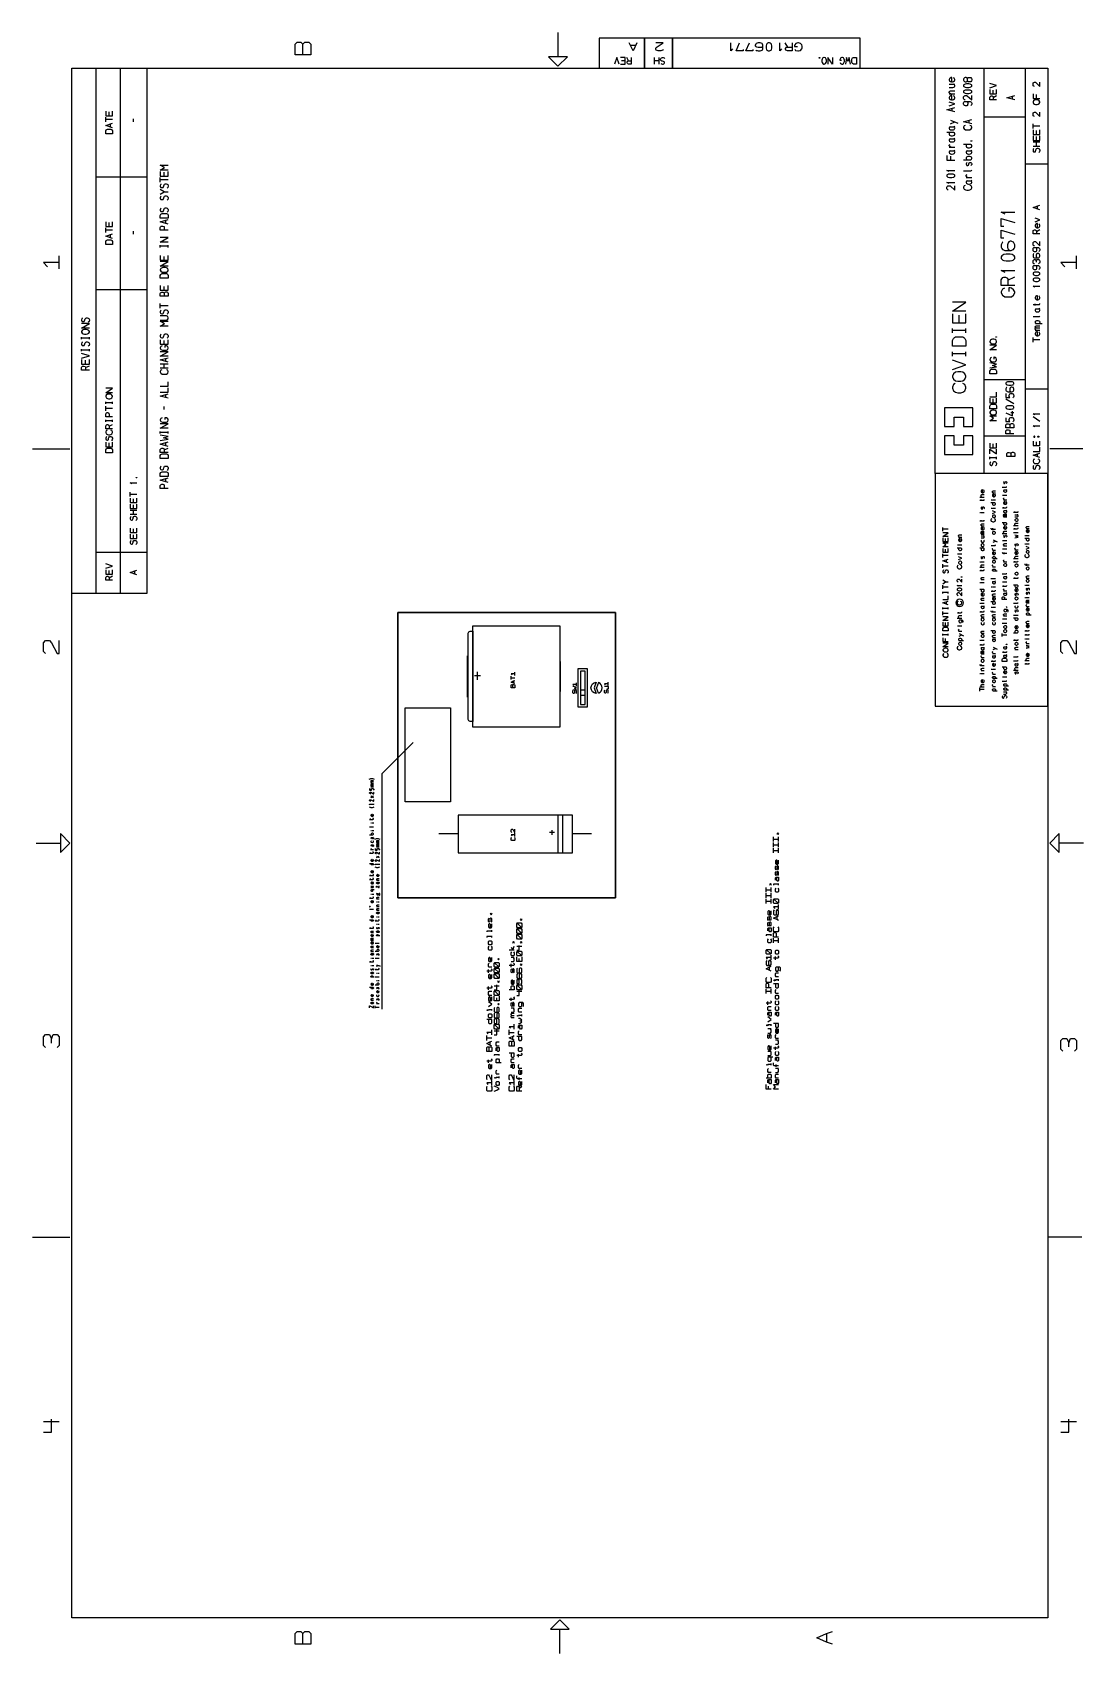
# Model space of a CAD drawing. Extents: x 8 to 288, y -6 to 426.
import ezdxf

# ---------------------------------------------------------------- set-up
doc = ezdxf.new("R2010")
doc.units = 0
doc.layers.get('0').update_dxf_attribs({"linetype": 'CONTINUOUS'})

msp = doc.modelspace()

# ---------------------------------------------------------------- linework, layer by layer
at = {"color": 0}
for p, q in [((78.4433, 422.857), (78.9644, 423.429)), ((78.9644, 423.429), (80.0061, 423.429)), ((80.0061, 423.429), (80.5272, 422.857)), ((80.5272, 422.857), (81.0479, 423.429)), ((81.0479, 423.429), (82.0882, 423.429)), ((82.0882, 423.429), (82.6093, 422.857)), ((148.485, 426), (148.485, 419.499)), ((228.985, 424.501), (159.484, 424.501)), ((159.484, 424.501), (159.484, 416.5)), ((171.485, 416.5), (171.485, 424.501)), ((171.485, 424.501), (171.485, 416.5)), ((178.985, 416.5), (178.985, 424.501)), ((178.985, 424.501), (178.985, 416.5)), ((228.985, 416.5), (228.985, 424.501)), ((78.4433, 420), (78.4433, 422.857)), ((82.6093, 420), (78.4433, 420)), ((80.5272, 420), (80.5272, 422.857)), ((82.6093, 422.857), (82.6093, 420)), ((150.985, 419.499), (145.985, 419.499)), ((145.985, 419.499), (148.485, 417.001)), ((148.485, 417.001), (150.985, 419.499)), ((164.174, 419.329), (163.562, 417.548)), ((164.784, 417.548), (164.174, 419.329)), ((166.384, 419.329), (165.163, 419.329)), ((166.384, 417.548), (166.384, 419.329)), ((167.305, 418.426), (166.832, 419.329)), ((168.467, 421.054), (167.448, 423.196)), ((169.184, 422.525), (167.749, 422.525)), ((167.986, 419.329), (167.986, 417.548)), ((169.485, 423.196), (168.467, 421.054)), ((174.163, 417.548), (174.163, 419.329)), ((176.485, 423.196), (174.563, 423.196)), ((174.563, 421.806), (174.679, 421.972)), ((174.563, 421.471), (174.563, 421.806)), ((174.679, 421.305), (174.563, 421.471)), ((174.679, 421.972), (176.485, 423.196)), ((174.934, 421.139), (174.679, 421.305)), ((175.165, 421.054), (174.934, 421.139)), ((175.883, 421.054), (175.165, 421.054)), ((175.384, 419.329), (175.384, 417.548)), ((175.832, 418.842), (175.901, 419.051)), ((176.138, 421.139), (175.883, 421.054)), ((175.901, 419.051), (176.054, 419.188)), ((176.054, 419.188), (176.346, 419.329)), ((176.369, 421.305), (176.138, 421.139)), ((176.346, 419.329), (176.485, 419.329)), ((176.485, 421.471), (176.369, 421.305)), ((176.485, 419.329), (176.776, 419.259)), ((176.776, 419.259), (176.985, 419.051)), ((194.545, 421.054), (194.545, 423.196)), ((194.984, 421.668), (194.545, 421.054)), ((195.964, 421.054), (196.867, 423.196)), ((197.769, 421.054), (195.964, 421.054)), ((197.769, 421.471), (197.769, 421.054)), ((198.564, 421.054), (199.467, 423.196)), ((200.37, 421.054), (198.564, 421.054)), ((200.37, 421.471), (200.37, 421.054)), ((201.163, 422.861), (201.047, 422.61)), ((201.047, 422.61), (201.047, 422.444)), ((201.047, 422.444), (201.163, 422.279)), ((201.279, 423.026), (201.163, 422.861)), ((201.163, 422.279), (201.371, 422.137)), ((201.163, 421.305), (201.279, 421.224)), ((201.511, 423.111), (201.279, 423.026)), ((201.279, 421.224), (201.511, 421.139)), ((201.371, 422.137), (201.834, 422.056)), ((201.834, 423.196), (201.511, 423.111)), ((201.511, 421.139), (201.834, 421.054)), ((202.321, 423.196), (201.834, 423.196)), ((201.834, 422.056), (202.321, 422.056)), ((201.834, 421.054), (202.321, 421.054)), ((202.645, 423.111), (202.321, 423.196)), ((202.321, 422.056), (202.76, 422.113)), ((202.321, 421.054), (202.645, 421.139)), ((202.854, 423.026), (202.645, 423.111)), ((202.645, 421.139), (202.854, 421.248)), ((202.76, 422.113), (202.97, 422.279)), ((202.97, 422.861), (202.854, 423.026)), ((202.854, 421.248), (202.97, 421.39)), ((203.086, 422.61), (202.97, 422.861)), ((202.97, 422.279), (203.086, 422.444)), ((202.97, 421.39), (203.086, 421.64)), ((203.086, 421.64), (203.086, 422.61)), ((204.018, 422.779), (203.926, 422.444)), ((203.926, 422.444), (203.926, 421.806)), ((203.926, 421.806), (204.018, 421.471)), ((204.111, 422.945), (204.018, 422.779)), ((204.018, 421.471), (204.111, 421.305)), ((204.319, 423.111), (204.111, 422.945)), ((204.111, 421.305), (204.319, 421.139)), ((204.482, 423.196), (204.319, 423.111)), ((204.319, 421.139), (204.482, 421.054)), ((204.852, 423.196), (204.482, 423.196)), ((204.482, 421.054), (204.852, 421.054)), ((205.037, 423.111), (204.852, 423.196)), ((204.852, 421.054), (205.037, 421.139)), ((205.245, 422.945), (205.037, 423.111)), ((205.037, 421.139), (205.245, 421.305)), ((205.337, 422.779), (205.245, 422.945)), ((205.245, 421.305), (205.337, 421.471)), ((205.43, 422.444), (205.337, 422.779)), ((205.337, 421.471), (205.43, 421.806)), ((205.43, 421.806), (205.43, 422.444)), ((207.544, 421.054), (207.544, 423.196)), ((207.985, 421.668), (207.544, 421.054)), ((209.751, 422.113), (208.963, 423.196)), ((209.079, 421.721), (209.31, 422.056)), ((209.079, 421.471), (209.079, 421.721)), ((209.173, 421.305), (209.079, 421.471)), ((209.426, 421.139), (209.173, 421.305)), ((209.31, 422.056), (209.542, 422.113)), ((209.635, 421.054), (209.426, 421.139)), ((209.542, 422.113), (210.885, 422.113)), ((210.885, 421.054), (209.635, 421.054)), ((210.885, 423.196), (210.885, 421.054)), ((211.54, 422.695), (211.448, 422.444)), ((211.448, 422.444), (211.448, 422.279)), ((211.448, 422.279), (212.258, 422.279)), ((211.865, 423.026), (211.54, 422.695)), ((211.54, 421.555), (211.749, 421.224)), ((211.749, 421.224), (212.374, 421.054)), ((212.374, 423.196), (211.865, 423.026)), ((212.56, 423.196), (212.374, 423.196)), ((212.374, 421.054), (212.56, 421.054)), ((213.068, 423.026), (212.56, 423.196)), ((212.56, 421.054), (213.068, 421.224)), ((213.415, 422.695), (213.068, 423.026)), ((213.068, 421.224), (213.415, 421.64)), ((213.484, 422.36), (213.415, 422.695)), ((213.415, 421.64), (213.484, 421.89)), ((213.484, 421.89), (213.484, 422.36)), ((218.08, 419.283), (218.108, 419.329)), ((218.08, 419.167), (218.08, 419.283)), ((218.108, 419.121), (218.08, 419.167)), ((218.108, 419.329), (218.176, 419.329)), ((218.176, 419.121), (218.108, 419.121)), ((218.176, 419.329), (218.204, 419.283)), ((218.204, 419.167), (218.176, 419.121)), ((218.204, 419.283), (218.204, 419.167)), ((219.013, 419.188), (218.819, 418.913)), ((219.319, 419.329), (219.013, 419.188)), ((219.429, 419.329), (219.319, 419.329)), ((219.735, 419.188), (219.429, 419.329)), ((219.943, 418.913), (219.735, 419.188)), ((221.584, 417.548), (220.362, 419.329)), ((220.362, 419.329), (220.362, 417.548)), ((221.584, 419.329), (221.584, 417.548)), ((223.813, 419.188), (223.618, 418.913)), ((224.119, 419.329), (223.813, 419.188)), ((224.229, 419.329), (224.119, 419.329)), ((224.535, 419.188), (224.229, 419.329)), ((224.743, 418.913), (224.535, 419.188)), ((225.344, 419.329), (225.038, 417.548)), ((225.719, 418.239), (225.344, 419.329)), ((226.079, 419.329), (225.719, 418.239)), ((226.386, 417.548), (226.079, 419.329)), ((226.763, 418.913), (226.832, 419.051)), ((226.832, 419.051), (226.957, 419.188)), ((226.957, 419.188), (227.234, 419.329)), ((227.234, 419.329), (227.985, 419.329)), ((227.985, 419.329), (227.985, 417.548)), ((18.9852, 3.5002), (18.9852, 416.5)), ((18.9852, 416.5), (278.985, 416.5)), ((18.9852, 276.501), (18.9852, 416.5)), ((18.9852, 416.5), (38.9848, 416.5)), ((25.4854, 276.501), (25.4854, 416.5)), ((31.9843, 276.501), (31.9843, 416.5)), ((38.9848, 416.5), (38.9848, 276.501)), ((159.484, 416.5), (228.985, 416.5)), ((165.163, 417.548), (166.384, 417.548)), ((166.384, 418.426), (165.358, 418.426)), ((166.901, 418.102), (167.04, 418.38)), ((166.901, 417.893), (166.901, 418.102)), ((166.958, 417.756), (166.901, 417.893)), ((167.11, 417.615), (166.958, 417.756)), ((167.04, 418.38), (167.18, 418.426)), ((167.235, 417.548), (167.11, 417.615)), ((167.18, 418.426), (167.986, 418.426)), ((167.986, 417.548), (167.235, 417.548)), ((175.384, 418.426), (174.163, 418.426)), ((175.832, 418.705), (175.832, 418.842)), ((175.901, 418.497), (175.832, 418.705)), ((176.124, 418.38), (175.901, 418.497)), ((175.901, 417.756), (176.054, 417.615)), ((176.054, 417.615), (176.346, 417.548)), ((176.346, 418.31), (176.124, 418.38)), ((176.623, 418.239), (176.346, 418.31)), ((176.346, 417.548), (176.485, 417.548)), ((176.485, 417.548), (176.707, 417.615)), ((176.776, 418.172), (176.623, 418.239)), ((176.707, 417.615), (176.776, 417.685)), ((176.846, 418.031), (176.776, 418.172)), ((176.776, 417.685), (176.846, 417.893)), ((176.846, 417.893), (176.846, 418.031)), ((218.819, 418.913), (218.762, 418.634)), ((218.762, 418.634), (218.762, 418.239)), ((218.762, 418.239), (218.819, 417.964)), ((218.819, 417.964), (219.013, 417.685)), ((219.013, 417.685), (219.319, 417.548)), ((219.319, 417.548), (219.429, 417.548)), ((219.429, 417.548), (219.735, 417.685)), ((219.735, 417.685), (219.943, 417.964)), ((219.984, 418.634), (219.943, 418.913)), ((219.943, 417.964), (219.984, 418.239)), ((219.984, 418.239), (219.984, 418.634)), ((223.618, 418.913), (223.563, 418.705)), ((223.563, 418.705), (223.563, 418.564)), ((223.563, 418.564), (224.048, 418.564)), ((223.618, 417.964), (223.744, 417.685)), ((223.744, 417.685), (224.119, 417.548)), ((224.119, 417.548), (224.229, 417.548)), ((224.229, 417.548), (224.535, 417.685)), ((224.535, 417.685), (224.743, 418.031)), ((224.786, 418.634), (224.743, 418.913)), ((224.743, 418.031), (224.786, 418.239)), ((224.786, 418.239), (224.786, 418.634)), ((226.763, 417.964), (226.763, 418.913)), ((226.832, 417.823), (226.763, 417.964)), ((226.957, 417.685), (226.832, 417.823)), ((227.234, 417.548), (226.957, 417.685)), ((227.985, 417.548), (227.234, 417.548)), ((248.985, 308.5), (248.985, 416.5)), ((261.984, 308.5), (261.984, 416.5)), ((272.985, 308.5), (272.985, 416.5)), ((278.985, 416.5), (278.985, 3.5002)), ((252.79, 413.674), (252.707, 413.48)), ((252.707, 413.48), (252.707, 413.343)), ((252.707, 413.343), (252.79, 413.135)), ((252.707, 412.171), (254.179, 412.171)), ((252.707, 411.325), (253.679, 411.325)), ((252.957, 413.826), (252.79, 413.674)), ((252.79, 413.135), (253.041, 412.941)), ((253.179, 413.953), (252.957, 413.826)), ((253.041, 412.941), (253.263, 412.87)), ((253.041, 410.393), (253.346, 410.46)), ((253.43, 413.953), (253.179, 413.953)), ((253.263, 412.87), (253.596, 412.87)), ((253.346, 410.46), (254.179, 410.46)), ((253.43, 412.87), (253.43, 413.953)), ((253.596, 412.87), (253.846, 412.941)), ((253.679, 411.325), (253.93, 411.381)), ((254.012, 413.826), (253.846, 413.882)), ((253.846, 412.941), (254.096, 413.135)), ((254.012, 412.115), (253.846, 412.171)), ((253.93, 411.381), (254.096, 411.505)), ((254.096, 413.674), (254.012, 413.826)), ((254.096, 411.992), (254.012, 412.115)), ((254.179, 413.48), (254.096, 413.674)), ((254.096, 413.135), (254.179, 413.343)), ((254.179, 411.812), (254.096, 411.992)), ((254.096, 411.505), (254.179, 411.685)), ((254.179, 413.343), (254.179, 413.48)), ((254.179, 411.685), (254.179, 411.812)), ((256.624, 413.745), (256.541, 413.551)), ((256.541, 413.551), (256.541, 413.258)), ((256.541, 413.258), (256.624, 413.064)), ((256.624, 412.02), (256.541, 411.921)), ((256.541, 411.921), (256.541, 411.699)), ((256.541, 411.699), (256.624, 411.589)), ((256.624, 410.418), (256.541, 410.323)), ((256.79, 413.882), (256.624, 413.745)), ((256.624, 413.064), (256.79, 412.941)), ((256.79, 412.147), (256.624, 412.02)), ((256.624, 411.589), (256.79, 411.466)), ((256.79, 410.545), (256.624, 410.418)), ((256.957, 413.953), (256.79, 413.882)), ((256.79, 412.941), (256.957, 412.87)), ((256.957, 412.2), (256.79, 412.147)), ((256.79, 411.466), (256.957, 411.409)), ((256.957, 410.602), (256.79, 410.545)), ((257.207, 413.953), (256.957, 413.953)), ((256.957, 412.87), (257.207, 412.87)), ((257.291, 412.256), (256.957, 412.2)), ((256.957, 411.409), (257.291, 411.353)), ((257.291, 410.655), (256.957, 410.602)), ((257.374, 413.882), (257.207, 413.953)), ((257.207, 412.87), (257.374, 412.941)), ((257.929, 412.256), (257.291, 412.256)), ((257.291, 411.353), (257.929, 411.353)), ((257.929, 410.655), (257.291, 410.655)), ((257.458, 413.826), (257.374, 413.882)), ((257.374, 412.941), (257.458, 412.993)), ((257.54, 413.551), (257.458, 413.826)), ((257.458, 412.993), (257.54, 413.205)), ((257.54, 413.607), (257.597, 413.745)), ((257.54, 413.205), (257.54, 413.607)), ((257.597, 413.064), (257.54, 413.205)), ((257.597, 413.745), (257.762, 413.953)), ((257.762, 412.87), (257.597, 413.064)), ((257.762, 413.953), (257.929, 414.024)), ((257.929, 412.799), (257.762, 412.87)), ((257.929, 414.024), (258.18, 414.024)), ((258.18, 412.799), (257.929, 412.799)), ((258.262, 412.2), (257.929, 412.256)), ((257.929, 411.353), (258.262, 411.409)), ((258.262, 410.602), (257.929, 410.655)), ((258.18, 414.024), (258.429, 413.953)), ((258.429, 412.87), (258.18, 412.799)), ((258.429, 412.147), (258.262, 412.2)), ((258.262, 411.409), (258.429, 411.466)), ((258.429, 410.545), (258.262, 410.602)), ((258.429, 413.953), (258.596, 413.745)), ((258.596, 413.064), (258.429, 412.87)), ((258.596, 412.02), (258.429, 412.147)), ((258.429, 411.466), (258.596, 411.589)), ((258.596, 410.418), (258.429, 410.545)), ((258.596, 413.745), (258.68, 413.551)), ((258.68, 413.258), (258.596, 413.064)), ((258.68, 411.921), (258.596, 412.02)), ((258.596, 411.589), (258.68, 411.699)), ((258.68, 410.323), (258.596, 410.418)), ((258.68, 413.551), (258.68, 413.258)), ((258.68, 411.699), (258.68, 411.921)), ((265.314, 411.812), (263.532, 412.422)), ((263.532, 411.201), (265.314, 411.812)), ((263.532, 410.824), (263.532, 409.6)), ((264.411, 409.6), (264.411, 410.626)), ((265.314, 409.6), (265.314, 410.824)), ((275.032, 412.39), (275.101, 412.531)), ((275.032, 411.963), (275.032, 412.39)), ((275.101, 411.808), (275.032, 411.963)), ((275.101, 412.531), (275.24, 412.683)), ((275.24, 411.67), (275.101, 411.808)), ((275.24, 412.683), (275.379, 412.754)), ((275.379, 411.6), (275.24, 411.67)), ((275.379, 412.754), (275.656, 412.754)), ((275.656, 412.754), (275.795, 412.683)), ((275.795, 412.683), (276.813, 411.6)), ((276.813, 411.6), (276.813, 412.754)), ((252.707, 410.154), (252.79, 410.266)), ((252.707, 409.907), (252.707, 410.154)), ((252.79, 409.78), (252.707, 409.907)), ((252.707, 409.6), (254.179, 409.6)), ((252.79, 408.877), (252.707, 408.679)), ((252.707, 408.679), (252.707, 408.541)), ((252.707, 408.541), (252.79, 408.333)), ((254.179, 406.954), (252.707, 407.441)), ((252.707, 406.442), (254.179, 406.954)), ((252.79, 410.266), (252.874, 410.337)), ((253.041, 409.6), (252.79, 409.78)), ((252.957, 409.028), (252.79, 408.877)), ((252.79, 408.333), (253.041, 408.139)), ((252.874, 410.337), (253.041, 410.393)), ((253.179, 409.152), (252.957, 409.028)), ((253.041, 408.139), (253.263, 408.069)), ((253.43, 409.152), (253.179, 409.152)), ((253.263, 408.069), (253.596, 408.069)), ((253.43, 408.069), (253.43, 409.152)), ((253.596, 408.069), (253.846, 408.139)), ((254.012, 409.028), (253.846, 409.085)), ((253.846, 408.139), (254.096, 408.333)), ((254.096, 408.877), (254.012, 409.028)), ((254.179, 408.679), (254.096, 408.877)), ((254.096, 408.333), (254.179, 408.541)), ((254.179, 408.541), (254.179, 408.679)), ((256.541, 410.323), (256.541, 410.101)), ((256.541, 410.101), (256.624, 409.988)), ((256.541, 408.792), (256.624, 408.929)), ((256.541, 408.361), (256.541, 408.792)), ((256.624, 408.21), (256.541, 408.361)), ((256.541, 407.208), (256.624, 407.427)), ((256.541, 406.943), (256.541, 407.208)), ((256.624, 406.735), (256.541, 406.943)), ((256.624, 409.988), (256.79, 409.864)), ((256.624, 408.929), (256.79, 409.085)), ((256.79, 408.069), (256.624, 408.21)), ((256.624, 407.427), (256.79, 407.554)), ((256.79, 406.538), (256.624, 406.735)), ((256.79, 409.864), (256.957, 409.808)), ((256.79, 409.085), (256.957, 409.152)), ((256.957, 408.002), (256.79, 408.069)), ((256.79, 407.554), (257.04, 407.621)), ((257.04, 406.471), (256.79, 406.538)), ((256.957, 409.808), (257.291, 409.751)), ((256.957, 409.152), (257.291, 409.152)), ((257.04, 407.621), (258.013, 407.621)), ((257.374, 406.471), (257.04, 406.471)), ((257.291, 409.751), (257.929, 409.751)), ((257.291, 409.152), (257.458, 409.085)), ((257.54, 406.538), (257.374, 406.471)), ((257.458, 409.085), (258.68, 408.002)), ((257.458, 407.621), (257.597, 407.483)), ((257.597, 406.665), (257.54, 406.538)), ((257.597, 407.483), (257.679, 407.208)), ((257.679, 406.943), (257.597, 406.665)), ((257.679, 407.208), (257.679, 406.943)), ((257.929, 409.751), (258.262, 409.808)), ((258.013, 407.621), (258.262, 407.554)), ((258.262, 409.808), (258.429, 409.864)), ((258.262, 407.554), (258.429, 407.483)), ((258.429, 409.864), (258.596, 409.988)), ((258.429, 407.483), (258.596, 407.345)), ((258.596, 406.735), (258.429, 406.538)), ((258.596, 409.988), (258.68, 410.101)), ((258.596, 407.345), (258.68, 407.151)), ((258.68, 406.943), (258.596, 406.735)), ((258.68, 410.101), (258.68, 410.323)), ((258.68, 408.002), (258.68, 409.152)), ((258.68, 407.151), (258.68, 406.943)), ((263.532, 409.6), (265.314, 409.6)), ((263.532, 408.75), (263.601, 408.877)), ((263.532, 408.002), (263.532, 408.75)), ((265.314, 408.002), (263.532, 408.002)), ((263.601, 408.877), (263.74, 409.028)), ((263.74, 409.028), (263.878, 409.085)), ((263.878, 409.085), (264.087, 409.085)), ((264.087, 409.085), (264.364, 408.944)), ((264.364, 408.944), (264.411, 408.806)), ((264.411, 408.679), (265.314, 409.152)), ((264.411, 408.806), (264.411, 408.002)), ((268.041, 408.612), (270.179, 409.222)), ((270.179, 408.002), (268.041, 408.612)), ((269.513, 408.182), (269.513, 409.042)), ((275.032, 409.621), (275.032, 408.4)), ((275.032, 408.4), (276.813, 408.4)), ((275.171, 407.772), (275.032, 407.465)), ((275.032, 407.465), (275.032, 407.356)), ((275.032, 407.356), (275.171, 407.049)), ((275.448, 407.966), (275.171, 407.772)), ((275.171, 407.049), (275.448, 406.841)), ((275.726, 408.023), (275.448, 407.966)), ((275.448, 406.841), (275.726, 406.799)), ((276.119, 408.023), (275.726, 408.023)), ((275.726, 406.799), (276.119, 406.799)), ((275.911, 408.4), (275.911, 409.427)), ((276.397, 407.966), (276.119, 408.023)), ((276.119, 406.799), (276.397, 406.841)), ((276.674, 407.772), (276.397, 407.966)), ((276.397, 406.841), (276.674, 407.049)), ((276.813, 407.465), (276.674, 407.772)), ((276.674, 407.049), (276.813, 407.356)), ((276.813, 407.356), (276.813, 407.465)), ((28.0307, 405.021), (28.0307, 403.8)), ((28.0307, 403.8), (29.8139, 403.8)), ((28.0307, 402.198), (28.0307, 403.423)), ((29.8139, 402.812), (28.0307, 402.812)), ((28.0307, 401.211), (29.8139, 401.821)), ((28.9112, 403.8), (28.9112, 404.827)), ((29.8139, 403.8), (29.8139, 405.021)), ((35.4115, 402.209), (35.4115, 402.999)), ((252.04, 405.412), (254.179, 406.023)), ((254.179, 404.798), (252.04, 405.412)), ((253.041, 402.643), (254.985, 401.782)), ((253.041, 401.641), (254.179, 402.156)), ((253.512, 404.982), (253.512, 405.843)), ((256.541, 402.213), (258.68, 402.823)), ((258.68, 401.599), (256.541, 402.213)), ((258.013, 401.782), (258.013, 402.643)), ((261.984, 403.5), (272.985, 403.5)), ((275.032, 404.393), (275.101, 404.53)), ((275.032, 403.962), (275.032, 404.393)), ((275.101, 403.807), (275.032, 403.962)), ((275.101, 404.53), (275.24, 404.682)), ((275.24, 403.67), (275.101, 403.807)), ((275.24, 404.682), (275.379, 404.753)), ((275.379, 403.599), (275.24, 403.67)), ((275.379, 404.753), (275.656, 404.753)), ((275.656, 404.753), (275.795, 404.682)), ((275.795, 404.682), (276.813, 403.599)), ((276.813, 403.599), (276.813, 404.753)), ((29.8139, 400.6), (28.0307, 401.211)), ((28.0307, 399.75), (28.1699, 400.029)), ((28.0307, 398.999), (28.0307, 399.75)), ((29.8139, 398.999), (28.0307, 398.999)), ((28.1699, 400.029), (28.3091, 400.152)), ((28.3091, 400.152), (28.4482, 400.223)), ((28.4482, 400.223), (29.3963, 400.223)), ((29.2585, 400.78), (29.2585, 401.641)), ((29.3963, 400.223), (29.5355, 400.152)), ((29.5355, 400.152), (29.6747, 400.029)), ((29.6747, 400.029), (29.8139, 399.75)), ((29.8139, 399.75), (29.8139, 398.999)), ((253.93, 399.344), (252.04, 399.344)), ((252.79, 400.748), (252.707, 400.54)), ((252.707, 400.54), (252.707, 400.403)), ((252.707, 400.403), (252.79, 400.195)), ((252.79, 399.207), (252.707, 399.08)), ((252.707, 399.08), (252.707, 398.858)), ((252.707, 398.858), (252.79, 398.664)), ((252.79, 397.549), (252.707, 397.341)), ((252.957, 400.875), (252.79, 400.748)), ((252.79, 400.875), (253.93, 400.875)), ((252.79, 400.195), (253.041, 400.068)), ((252.957, 399.344), (252.79, 399.207)), ((252.79, 398.664), (252.957, 398.537)), ((252.957, 397.676), (252.79, 397.549)), ((252.79, 397.676), (253.93, 397.676)), ((252.957, 398.537), (253.179, 398.47)), ((253.041, 400.068), (253.346, 400.001)), ((253.179, 398.47), (253.596, 398.47)), ((253.346, 400.001), (253.512, 400.001)), ((253.512, 400.001), (253.846, 400.068)), ((253.596, 398.47), (253.846, 398.537)), ((253.846, 400.068), (254.012, 400.138)), ((253.846, 398.537), (254.012, 398.597)), ((253.93, 400.875), (254.096, 400.946)), ((254.012, 400.805), (253.93, 400.875)), ((254.096, 399.207), (253.93, 399.344)), ((253.93, 397.676), (254.096, 397.743)), ((254.012, 397.605), (253.93, 397.676)), ((254.096, 400.681), (254.012, 400.805)), ((254.012, 400.138), (254.096, 400.265)), ((254.012, 398.597), (254.096, 398.664)), ((254.096, 397.478), (254.012, 397.605)), ((254.096, 400.946), (254.179, 401.084)), ((254.179, 400.54), (254.096, 400.681)), ((254.096, 400.265), (254.179, 400.403)), ((254.179, 399.009), (254.096, 399.207)), ((254.096, 398.664), (254.179, 398.858)), ((254.096, 397.743), (254.179, 397.884)), ((254.179, 397.341), (254.096, 397.478)), ((254.179, 400.403), (254.179, 400.54)), ((254.179, 398.858), (254.179, 399.009)), ((256.707, 401.084), (256.541, 400.748)), ((256.541, 400.748), (256.541, 400.611)), ((256.541, 400.611), (256.707, 400.265)), ((256.957, 401.221), (256.707, 401.084)), ((256.707, 400.265), (257.04, 400.068)), ((257.04, 400.068), (257.374, 400.001)), ((257.374, 400.001), (257.846, 400.001)), ((257.846, 400.001), (258.18, 400.068)), ((258.513, 401.084), (258.18, 401.221)), ((258.18, 400.068), (258.513, 400.265)), ((258.68, 400.748), (258.513, 401.084)), ((258.513, 400.265), (258.68, 400.611)), ((258.68, 400.611), (258.68, 400.748)), ((275.032, 400.399), (275.032, 401.623)), ((276.813, 401.01), (275.032, 401.01)), ((275.032, 400.022), (275.032, 398.801)), ((275.032, 398.801), (276.813, 398.801)), ((275.032, 398.424), (275.032, 397.2)), ((275.911, 398.801), (275.911, 399.828)), ((275.911, 397.2), (275.911, 398.23)), ((276.813, 398.801), (276.813, 400.022)), ((276.813, 397.2), (276.813, 398.424)), ((252.04, 393.22), (252.04, 392)), ((252.707, 397.341), (252.707, 397.203)), ((252.707, 397.203), (252.79, 396.995)), ((252.707, 395.937), (252.79, 396.06)), ((252.707, 395.757), (252.707, 395.937)), ((252.874, 395.563), (252.707, 395.757)), ((252.707, 395.383), (254.179, 395.383)), ((252.79, 394.349), (252.707, 394.141)), ((252.707, 394.141), (252.707, 394.003)), ((252.707, 394.003), (252.79, 393.795)), ((252.79, 396.995), (253.041, 396.868)), ((252.79, 396.06), (252.957, 396.117)), ((252.957, 394.476), (252.79, 394.349)), ((252.79, 394.476), (253.93, 394.476)), ((252.79, 393.795), (253.041, 393.668)), ((253.096, 395.383), (252.874, 395.563)), ((253.041, 396.868), (253.346, 396.801)), ((253.041, 393.668), (253.346, 393.598)), ((253.346, 396.801), (253.512, 396.801)), ((253.346, 393.598), (253.512, 393.598)), ((253.512, 396.801), (253.846, 396.868)), ((253.512, 393.598), (253.846, 393.668)), ((253.846, 396.868), (254.012, 396.939)), ((253.846, 393.668), (254.012, 393.739)), ((253.93, 394.476), (254.096, 394.543)), ((254.012, 394.406), (253.93, 394.476)), ((254.012, 396.939), (254.096, 397.066)), ((254.096, 394.279), (254.012, 394.406)), ((254.012, 393.739), (254.096, 393.862)), ((254.096, 397.066), (254.179, 397.203)), ((254.096, 394.543), (254.179, 394.684)), ((254.179, 394.141), (254.096, 394.279)), ((254.096, 393.862), (254.179, 394.003)), ((254.179, 397.203), (254.179, 397.341)), ((254.179, 394.003), (254.179, 394.141)), ((258.429, 396.145), (256.541, 396.145)), ((257.291, 396.007), (257.207, 395.88)), ((257.207, 395.88), (257.207, 395.658)), ((257.207, 395.658), (257.291, 395.464)), ((257.291, 394.349), (257.207, 394.141)), ((257.207, 394.141), (257.207, 394.003)), ((257.207, 394.003), (257.291, 393.795)), ((257.458, 396.145), (257.291, 396.007)), ((257.291, 395.464), (257.458, 395.337)), ((257.458, 394.476), (257.291, 394.349)), ((257.291, 394.476), (258.429, 394.476)), ((257.291, 393.795), (257.54, 393.668)), ((257.458, 395.337), (257.679, 395.27)), ((257.54, 393.668), (257.846, 393.598)), ((257.679, 395.27), (258.095, 395.27)), ((257.846, 393.598), (258.013, 393.598)), ((258.013, 393.598), (258.346, 393.668)), ((258.095, 395.27), (258.346, 395.337)), ((258.346, 395.337), (258.513, 395.393)), ((258.346, 393.668), (258.513, 393.739)), ((258.429, 397.076), (258.486, 397.104)), ((258.429, 397.009), (258.429, 397.076)), ((258.486, 396.981), (258.429, 397.009)), ((258.596, 396.007), (258.429, 396.145)), ((258.429, 394.476), (258.596, 394.543)), ((258.513, 394.406), (258.429, 394.476)), ((258.486, 397.104), (258.623, 397.104)), ((258.623, 396.981), (258.486, 396.981)), ((258.513, 395.393), (258.596, 395.464)), ((258.596, 394.279), (258.513, 394.406)), ((258.513, 393.739), (258.596, 393.862)), ((258.68, 395.81), (258.596, 396.007)), ((258.596, 395.464), (258.68, 395.658)), ((258.596, 394.543), (258.68, 394.684)), ((258.68, 394.141), (258.596, 394.279)), ((258.596, 393.862), (258.68, 394.003)), ((258.623, 397.104), (258.68, 397.076)), ((258.623, 397.104), (258.763, 397.076)), ((258.68, 397.009), (258.623, 396.981)), ((258.68, 397.076), (258.68, 397.009)), ((258.68, 395.658), (258.68, 395.81)), ((258.68, 394.003), (258.68, 394.141)), ((258.763, 397.076), (258.846, 397.051)), ((275.032, 397.2), (276.813, 397.2)), ((275.032, 396.822), (276.813, 396.822)), ((276.813, 395.601), (275.032, 395.601)), ((275.101, 394.931), (275.032, 394.638)), ((275.032, 394.638), (275.032, 394.501)), ((275.032, 394.501), (275.101, 394.279)), ((275.24, 395.083), (275.101, 394.931)), ((275.101, 394.279), (275.171, 394.208)), ((275.171, 394.208), (275.379, 394.137)), ((275.379, 394.137), (275.517, 394.137)), ((275.517, 394.137), (275.656, 394.208)), ((275.656, 394.208), (275.726, 394.363)), ((275.726, 394.363), (275.795, 394.638)), ((275.795, 394.638), (275.864, 394.861)), ((275.864, 394.861), (275.98, 395.083)), ((275.911, 395.601), (275.911, 396.822)), ((275.98, 395.083), (276.189, 395.153)), ((276.189, 395.153), (276.327, 395.153)), ((276.327, 395.153), (276.537, 395.083)), ((276.537, 395.083), (276.674, 394.931)), ((276.745, 394.208), (276.537, 394)), ((276.674, 394.931), (276.813, 394.638)), ((276.813, 394.501), (276.745, 394.208)), ((276.813, 394.638), (276.813, 394.501)), ((43.6795, 389.968), (42.5401, 390.648)), ((42.5401, 390.648), (44.6786, 390.648)), ((42.5401, 389.301), (43.6795, 389.968)), ((44.6786, 389.301), (42.5401, 389.301)), ((42.5401, 388.923), (42.5401, 387.699)), ((44.6786, 387.699), (44.6786, 388.923)), ((252.04, 392), (254.179, 392)), ((252.652, 388.98), (252.04, 389.244)), ((252.04, 389.244), (254.179, 389.244)), ((253.096, 392), (253.096, 393.026)), ((256.541, 392.07), (258.429, 392.07)), ((256.541, 389.16), (258.429, 389.16)), ((257.291, 392.751), (257.207, 392.539)), ((257.207, 392.539), (257.207, 392.402)), ((257.207, 392.402), (257.291, 392.194)), ((257.291, 391.192), (257.207, 391.012)), ((257.207, 391.012), (257.207, 390.885)), ((257.207, 390.885), (257.291, 390.705)), ((257.458, 392.875), (257.291, 392.751)), ((257.291, 392.194), (257.458, 392.07)), ((257.458, 391.372), (257.291, 391.192)), ((257.291, 390.705), (257.374, 390.581)), ((257.374, 390.581), (257.54, 390.525)), ((257.679, 392.945), (257.458, 392.875)), ((257.54, 390.525), (257.679, 390.525)), ((258.18, 392.945), (257.679, 392.945)), ((257.679, 390.525), (257.846, 390.652)), ((257.846, 390.652), (258.013, 391.262)), ((258.013, 391.262), (258.18, 391.372)), ((258.429, 392.875), (258.18, 392.945)), ((258.18, 391.372), (258.429, 391.372)), ((258.596, 392.751), (258.429, 392.875)), ((258.429, 392.07), (258.596, 392.194)), ((258.429, 391.372), (258.596, 391.192)), ((258.596, 390.705), (258.429, 390.525)), ((258.429, 389.16), (258.596, 389.23)), ((258.68, 392.539), (258.596, 392.751)), ((258.596, 392.194), (258.68, 392.402)), ((258.596, 391.192), (258.68, 391.012)), ((258.68, 390.832), (258.596, 390.705)), ((258.596, 389.23), (258.68, 389.287)), ((258.68, 392.402), (258.68, 392.539)), ((258.68, 391.012), (258.68, 390.832)), ((272.985, 391.001), (278.985, 391.001)), ((25.4854, 387.502), (38.9848, 387.502)), ((42.5401, 387.699), (44.6786, 387.699)), ((42.5401, 386.101), (42.5401, 387.322)), ((44.6786, 386.711), (42.5401, 386.711)), ((42.624, 385.431), (42.5401, 385.138)), ((42.5401, 385.138), (42.5401, 385)), ((42.5401, 385), (42.624, 384.778)), ((42.7909, 385.583), (42.624, 385.431)), ((42.624, 384.778), (42.7069, 384.708)), ((42.7069, 384.708), (42.9577, 384.641)), ((42.9577, 384.641), (43.1243, 384.641)), ((43.1243, 384.641), (43.2911, 384.708)), ((43.2911, 384.708), (43.3737, 384.863)), ((43.3737, 384.863), (43.458, 385.138)), ((43.458, 385.138), (43.5405, 385.36)), ((43.5405, 385.36), (43.6795, 385.583)), ((43.5956, 387.699), (43.5956, 388.729)), ((43.6795, 385.583), (43.9289, 385.653)), ((43.9289, 385.653), (44.0958, 385.653)), ((44.0958, 385.653), (44.3466, 385.583)), ((44.3466, 385.583), (44.5135, 385.431)), ((44.5961, 384.708), (44.3466, 384.5)), ((44.5135, 385.431), (44.6786, 385.138)), ((44.6786, 385), (44.5961, 384.708)), ((44.6786, 385.138), (44.6786, 385)), ((252.125, 388.02), (252.04, 387.921)), ((252.04, 387.921), (252.04, 387.699)), ((252.04, 387.699), (252.125, 387.59)), ((252.652, 385.78), (252.04, 386.045)), ((252.04, 386.045), (254.179, 386.045)), ((252.04, 384.792), (252.125, 384.93)), ((252.04, 384.362), (252.04, 384.792)), ((252.29, 388.144), (252.125, 388.02)), ((252.125, 387.59), (252.29, 387.463)), ((252.125, 384.93), (252.29, 385.082)), ((252.457, 388.2), (252.29, 388.144)), ((252.29, 387.463), (252.457, 387.406)), ((252.29, 385.082), (252.457, 385.152)), ((252.79, 388.257), (252.457, 388.2)), ((252.457, 387.406), (252.79, 387.354)), ((252.457, 385.152), (252.79, 385.152)), ((253.43, 388.257), (252.79, 388.257)), ((252.79, 387.354), (253.43, 387.354)), ((252.79, 385.152), (252.957, 385.082)), ((252.957, 385.082), (254.179, 383.999)), ((253.763, 388.2), (253.43, 388.257)), ((253.43, 387.354), (253.763, 387.406)), ((253.93, 388.144), (253.763, 388.2)), ((253.763, 387.406), (253.93, 387.463)), ((254.096, 388.02), (253.93, 388.144)), ((253.93, 387.463), (254.096, 387.59)), ((254.179, 387.921), (254.096, 388.02)), ((254.096, 387.59), (254.179, 387.699)), ((254.179, 387.699), (254.179, 387.921)), ((254.179, 383.999), (254.179, 385.152)), ((256.707, 385.082), (256.541, 384.75)), ((256.541, 384.75), (256.541, 384.609)), ((256.541, 384.609), (256.707, 384.263)), ((256.957, 385.223), (256.707, 385.082)), ((257.207, 387.936), (257.291, 388.063)), ((257.207, 387.756), (257.207, 387.936)), ((257.374, 387.562), (257.207, 387.756)), ((257.207, 387.382), (258.68, 387.382)), ((257.291, 386.348), (257.207, 386.14)), ((257.207, 386.14), (257.207, 386.002)), ((257.207, 386.002), (257.291, 385.794)), ((257.291, 388.063), (257.458, 388.116)), ((257.458, 386.475), (257.291, 386.348)), ((257.291, 386.475), (258.429, 386.475)), ((257.291, 385.794), (257.54, 385.667)), ((257.597, 387.382), (257.374, 387.562)), ((257.54, 385.667), (257.846, 385.6)), ((257.846, 385.6), (258.013, 385.6)), ((258.013, 385.6), (258.346, 385.667)), ((258.513, 385.082), (258.18, 385.223)), ((258.346, 385.667), (258.513, 385.738)), ((258.429, 386.475), (258.596, 386.542)), ((258.513, 386.405), (258.429, 386.475)), ((258.596, 386.281), (258.513, 386.405)), ((258.513, 385.738), (258.596, 385.865)), ((258.68, 384.75), (258.513, 385.082)), ((258.513, 384.263), (258.68, 384.609)), ((258.596, 386.542), (258.68, 386.683)), ((258.68, 386.14), (258.596, 386.281)), ((258.596, 385.865), (258.68, 386.002)), ((258.68, 386.002), (258.68, 386.14)), ((258.68, 384.609), (258.68, 384.75)), ((43.5956, 383.512), (42.5401, 384.122)), ((42.5401, 382.901), (43.5956, 383.512)), ((42.624, 382.231), (42.5401, 381.938)), ((42.5401, 381.938), (42.5401, 381.801)), ((42.5401, 381.801), (42.624, 381.579)), ((42.7909, 382.383), (42.624, 382.231)), ((42.624, 381.579), (42.7069, 381.508)), ((42.7069, 381.508), (42.9577, 381.437)), ((42.9577, 381.437), (43.1243, 381.437)), ((43.1243, 381.437), (43.2911, 381.508)), ((43.2911, 381.508), (43.3737, 381.663)), ((43.3737, 381.663), (43.458, 381.938)), ((43.458, 381.938), (43.5405, 382.161)), ((43.5405, 382.161), (43.6795, 382.383)), ((43.5956, 383.512), (44.6786, 383.512)), ((43.6795, 382.383), (43.9289, 382.453)), ((43.9289, 382.453), (44.0958, 382.453)), ((44.0958, 382.453), (44.3466, 382.383)), ((44.3466, 382.383), (44.5135, 382.231)), ((44.5961, 381.508), (44.3466, 381.3)), ((44.5135, 382.231), (44.6786, 381.938)), ((44.6786, 381.801), (44.5961, 381.508)), ((44.6786, 381.938), (44.6786, 381.801)), ((252.125, 384.207), (252.04, 384.362)), ((252.29, 384.069), (252.125, 384.207)), ((252.457, 383.999), (252.29, 384.069)), ((256.707, 384.263), (257.04, 384.069)), ((257.04, 384.069), (257.374, 383.999)), ((257.374, 383.999), (257.846, 383.999)), ((257.846, 383.999), (258.18, 384.069)), ((258.18, 384.069), (258.513, 384.263)), ((42.624, 379.032), (42.5401, 378.739)), ((42.5401, 378.739), (42.5401, 378.601)), ((42.5401, 378.601), (42.624, 378.379)), ((42.5401, 377.25), (42.7069, 377.529)), ((42.5401, 376.499), (42.5401, 377.25)), ((44.6786, 376.499), (42.5401, 376.499)), ((42.5401, 375.511), (44.6786, 376.121)), ((42.7909, 379.183), (42.624, 379.032)), ((42.624, 378.379), (42.7069, 378.308)), ((42.7069, 378.308), (42.9577, 378.238)), ((42.7069, 377.529), (42.8734, 377.652)), ((42.8734, 377.652), (43.0403, 377.723)), ((42.9577, 378.238), (43.1243, 378.238)), ((43.0403, 377.723), (44.1798, 377.723)), ((43.1243, 378.238), (43.2911, 378.308)), ((43.2911, 378.308), (43.3737, 378.46)), ((43.3737, 378.46), (43.458, 378.739)), ((43.458, 378.739), (43.5405, 378.961)), ((43.5405, 378.961), (43.6795, 379.183)), ((43.6795, 379.183), (43.9289, 379.254)), ((43.9289, 379.254), (44.0958, 379.254)), ((44.0133, 375.08), (44.0133, 375.941)), ((44.0958, 379.254), (44.3466, 379.183)), ((44.1798, 377.723), (44.3466, 377.652)), ((44.3466, 379.183), (44.5135, 379.032)), ((44.5961, 378.308), (44.3466, 378.1)), ((44.3466, 377.652), (44.5135, 377.529)), ((44.5135, 379.032), (44.6786, 378.739)), ((44.5135, 377.529), (44.6786, 377.25)), ((44.6786, 378.601), (44.5961, 378.308)), ((44.6786, 378.739), (44.6786, 378.601)), ((44.6786, 377.25), (44.6786, 376.499)), ((267.596, 377.56), (266.577, 378.09)), ((266.577, 378.09), (270.142, 378.09)), ((266.577, 374.241), (266.577, 376.407)), ((266.577, 376.407), (270.142, 375.324)), ((275.032, 379.31), (276.813, 379.924)), ((276.813, 378.7), (275.032, 379.31)), ((276.813, 376.054), (275.587, 376.541)), ((275.587, 375.543), (276.813, 376.054)), ((276.258, 378.88), (276.258, 379.741)), ((28.0307, 375.521), (28.0307, 374.301)), ((28.0307, 374.301), (29.8139, 374.301)), ((28.0307, 372.699), (28.0307, 373.923)), ((29.8139, 373.309), (28.0307, 373.309)), ((28.0307, 371.711), (29.8139, 372.322)), ((29.8139, 371.101), (28.0307, 371.711)), ((28.9112, 374.301), (28.9112, 375.327)), ((29.2585, 371.281), (29.2585, 372.142)), ((29.8139, 374.301), (29.8139, 375.521)), ((35.4115, 372.209), (35.4115, 372.999)), ((44.6786, 374.9), (42.5401, 375.511)), ((42.5401, 374.05), (42.624, 374.174)), ((42.5401, 373.299), (42.5401, 374.05)), ((44.6786, 373.299), (42.5401, 373.299)), ((42.624, 374.174), (42.7909, 374.329)), ((42.7909, 374.329), (42.9577, 374.382)), ((42.9577, 374.382), (43.2072, 374.382)), ((43.2072, 374.382), (43.5405, 374.244)), ((43.5405, 374.244), (43.5956, 374.107)), ((43.5956, 374.107), (43.5956, 373.299)), ((267.272, 374.241), (266.577, 374.241)), ((266.577, 371.14), (266.577, 373.306)), ((266.577, 373.306), (270.142, 372.223)), ((275.032, 373.048), (275.101, 373.175)), ((275.032, 372.3), (275.032, 373.048)), ((276.813, 372.3), (275.032, 372.3)), ((275.101, 373.175), (275.24, 373.327)), ((275.24, 373.327), (275.379, 373.384)), ((275.379, 373.384), (275.587, 373.384)), ((275.656, 374.777), (275.587, 374.579)), ((275.587, 374.579), (275.587, 374.442)), ((275.587, 374.442), (275.656, 374.234)), ((275.587, 373.384), (275.864, 373.246)), ((275.795, 374.929), (275.656, 374.777)), ((275.656, 374.234), (275.864, 374.04)), ((275.98, 375.052), (275.795, 374.929)), ((275.864, 374.04), (276.05, 373.969)), ((275.864, 373.246), (275.911, 373.105)), ((275.911, 372.981), (276.813, 373.454)), ((275.911, 373.105), (275.911, 372.3)), ((276.189, 375.052), (275.98, 375.052)), ((276.05, 373.969), (276.327, 373.969)), ((276.189, 373.969), (276.189, 375.052)), ((276.327, 373.969), (276.537, 374.04)), ((276.674, 374.929), (276.537, 374.985)), ((276.537, 374.04), (276.745, 374.234)), ((276.745, 374.777), (276.674, 374.929)), ((276.813, 374.579), (276.745, 374.777)), ((276.745, 374.234), (276.813, 374.442)), ((276.813, 374.442), (276.813, 374.579)), ((28.0307, 370.251), (28.1699, 370.53)), ((28.0307, 369.499), (28.0307, 370.251)), ((29.8139, 369.499), (28.0307, 369.499)), ((28.1699, 370.53), (28.3091, 370.653)), ((28.3091, 370.653), (28.4482, 370.724)), ((28.4482, 370.724), (29.3963, 370.724)), ((29.3963, 370.724), (29.5355, 370.653)), ((29.5355, 370.653), (29.6747, 370.53)), ((29.6747, 370.53), (29.8139, 370.251)), ((29.8139, 370.251), (29.8139, 369.499)), ((42.5401, 370.099), (44.6786, 371.323)), ((44.6786, 371.323), (42.5401, 371.323)), ((44.6786, 370.099), (42.5401, 370.099)), ((42.5401, 368.723), (42.5401, 369.291)), ((44.6786, 369.013), (42.5401, 369.013)), ((44.6786, 368.723), (44.6786, 369.291)), ((267.272, 371.14), (266.577, 371.14)), ((266.717, 369.789), (266.577, 369.401)), ((266.577, 369.401), (266.577, 368.815)), ((266.577, 368.815), (266.717, 368.427)), ((266.856, 370.067), (266.717, 369.789)), ((266.717, 368.427), (266.901, 368.177)), ((266.994, 370.205), (266.856, 370.067)), ((266.901, 368.177), (267.133, 368.039)), ((267.133, 368.039), (267.55, 367.901)), ((267.55, 367.901), (269.169, 367.901)), ((268.383, 369.955), (268.245, 369.401)), ((268.245, 369.401), (268.245, 368.815)), ((268.245, 368.815), (268.337, 368.289)), ((268.337, 368.289), (268.614, 368.039)), ((268.614, 370.205), (268.383, 369.955)), ((268.893, 370.346), (268.614, 370.205)), ((268.614, 368.039), (268.893, 367.901)), ((269.169, 370.346), (268.893, 370.346)), ((269.587, 370.205), (269.169, 370.346)), ((269.169, 367.901), (269.587, 368.039)), ((269.864, 370.067), (269.587, 370.205)), ((269.587, 368.039), (269.864, 368.177)), ((270.003, 369.789), (269.864, 370.067)), ((269.864, 368.177), (270.003, 368.427)), ((270.142, 369.401), (270.003, 369.789)), ((270.003, 368.427), (270.142, 368.815)), ((270.142, 368.815), (270.142, 369.401)), ((275.032, 369.891), (275.101, 370.032)), ((275.032, 369.461), (275.032, 369.891)), ((275.101, 369.309), (275.032, 369.461)), ((275.032, 368.307), (275.101, 368.526)), ((275.032, 368.042), (275.032, 368.307)), ((275.101, 367.834), (275.032, 368.042)), ((275.101, 370.032), (275.24, 370.184)), ((275.24, 369.168), (275.101, 369.309)), ((275.101, 368.526), (275.24, 368.653)), ((275.24, 367.64), (275.101, 367.834)), ((275.24, 370.184), (275.379, 370.254)), ((275.379, 369.101), (275.24, 369.168)), ((275.24, 368.653), (275.448, 368.723)), ((275.448, 367.57), (275.24, 367.64)), ((275.379, 370.254), (275.656, 370.254)), ((275.448, 368.723), (276.258, 368.723)), ((275.726, 367.57), (275.448, 367.57)), ((275.656, 370.254), (275.795, 370.184)), ((275.864, 367.64), (275.726, 367.57)), ((275.795, 370.184), (276.813, 369.101)), ((275.795, 368.723), (275.911, 368.582)), ((275.911, 367.764), (275.864, 367.64)), ((275.911, 368.582), (275.98, 368.307)), ((275.98, 368.042), (275.911, 367.764)), ((275.98, 368.307), (275.98, 368.042)), ((276.258, 368.723), (276.466, 368.653)), ((276.466, 368.653), (276.605, 368.582)), ((276.605, 368.582), (276.745, 368.445)), ((276.745, 367.834), (276.605, 367.64)), ((276.745, 368.445), (276.813, 368.251)), ((276.813, 368.042), (276.745, 367.834)), ((276.813, 369.101), (276.813, 370.254)), ((276.813, 368.251), (276.813, 368.042)), ((15.6091, 364.716), (11.4432, 364.716)), ((11.4432, 364.716), (12.485, 363.573)), ((15.6091, 363.001), (15.6091, 366.427)), ((42.5401, 366.522), (42.5401, 365.301)), ((42.5401, 365.301), (44.6786, 365.301)), ((42.5401, 363.7), (44.6786, 364.924)), ((44.6786, 364.924), (42.5401, 364.924)), ((44.6786, 363.7), (42.5401, 363.7)), ((42.7069, 363.072), (42.5401, 362.768)), ((43.0403, 363.266), (42.7069, 363.072)), ((43.3737, 363.322), (43.0403, 363.266)), ((43.8464, 363.322), (43.3737, 363.322)), ((43.5956, 365.301), (43.5956, 366.328)), ((44.1798, 363.266), (43.8464, 363.322)), ((44.5135, 363.072), (44.1798, 363.266)), ((44.6786, 362.768), (44.5135, 363.072)), ((44.6786, 365.301), (44.6786, 366.522)), ((266.717, 366.437), (266.577, 366.243)), ((266.577, 366.243), (266.577, 365.799)), ((266.577, 365.799), (266.717, 365.58)), ((266.994, 366.688), (266.717, 366.437)), ((266.717, 365.58), (266.994, 365.326)), ((267.272, 366.801), (266.994, 366.688)), ((266.994, 365.326), (267.272, 365.217)), ((267.827, 366.91), (267.272, 366.801)), ((267.272, 365.217), (267.827, 365.107)), ((268.893, 366.91), (267.827, 366.91)), ((267.827, 365.107), (268.893, 365.107)), ((269.448, 366.801), (268.893, 366.91)), ((268.893, 365.107), (269.448, 365.217)), ((269.726, 366.688), (269.448, 366.801)), ((269.448, 365.217), (269.726, 365.326)), ((270.003, 366.437), (269.726, 366.688)), ((269.726, 365.326), (270.003, 365.58)), ((270.142, 366.243), (270.003, 366.437)), ((270.003, 365.58), (270.142, 365.799)), ((270.142, 365.799), (270.142, 366.243)), ((275.101, 366.847), (275.032, 366.649)), ((275.032, 366.649), (275.032, 366.36)), ((275.032, 366.36), (275.101, 366.166)), ((275.032, 364.98), (275.101, 365.245)), ((275.032, 364.702), (275.032, 364.98)), ((275.101, 364.494), (275.032, 364.702)), ((275.032, 363.506), (275.101, 363.728)), ((275.032, 363.241), (275.032, 363.506)), ((275.101, 363.033), (275.032, 363.241)), ((275.171, 366.984), (275.101, 366.847)), ((275.101, 366.166), (275.193, 366.039)), ((275.101, 365.245), (275.24, 365.383)), ((275.24, 364.37), (275.101, 364.494)), ((275.101, 363.728), (275.24, 363.851)), ((275.24, 362.839), (275.101, 363.033)), ((275.24, 367.051), (275.171, 366.984)), ((275.193, 366.039), (275.308, 365.968)), ((275.24, 365.383), (275.379, 365.453)), ((275.379, 364.3), (275.24, 364.37)), ((275.24, 363.851), (275.448, 363.922)), ((275.308, 365.968), (275.517, 365.901)), ((275.379, 365.453), (275.587, 365.453)), ((275.448, 363.922), (276.258, 363.922)), ((275.517, 365.901), (276.327, 365.901)), ((275.587, 365.453), (275.726, 365.383)), ((275.726, 365.383), (275.795, 365.326)), ((275.795, 365.326), (275.864, 365.174)), ((275.795, 363.922), (275.911, 363.784)), ((275.934, 366.928), (275.864, 366.649)), ((275.864, 366.649), (275.864, 366.36)), ((275.864, 366.36), (275.911, 366.095)), ((275.864, 365.174), (275.911, 365.383)), ((275.864, 365.174), (275.864, 364.758)), ((275.911, 362.966), (275.864, 362.839)), ((275.911, 366.095), (276.05, 365.968)), ((275.911, 365.383), (276.119, 365.524)), ((275.911, 363.784), (275.98, 363.506)), ((275.98, 363.241), (275.911, 362.966)), ((276.05, 367.051), (275.934, 366.928)), ((275.98, 363.506), (275.98, 363.241)), ((276.189, 367.122), (276.05, 367.051)), ((276.05, 365.968), (276.189, 365.901)), ((276.119, 365.524), (276.397, 365.524)), ((276.327, 367.122), (276.189, 367.122)), ((276.258, 363.922), (276.466, 363.851)), ((276.537, 367.051), (276.327, 367.122)), ((276.327, 365.901), (276.537, 365.968)), ((276.397, 365.524), (276.605, 365.453)), ((276.745, 364.494), (276.466, 364.3)), ((276.466, 363.851), (276.605, 363.784)), ((276.674, 366.984), (276.537, 367.051)), ((276.537, 365.968), (276.674, 366.039)), ((276.605, 365.453), (276.745, 365.326)), ((276.605, 363.784), (276.745, 363.643)), ((276.745, 363.033), (276.605, 362.839)), ((276.745, 366.847), (276.674, 366.984)), ((276.674, 366.039), (276.745, 366.166)), ((276.813, 366.649), (276.745, 366.847)), ((276.745, 366.166), (276.813, 366.36)), ((276.745, 365.326), (276.813, 364.98)), ((276.813, 364.702), (276.745, 364.494)), ((276.745, 363.643), (276.813, 363.449)), ((276.813, 363.241), (276.745, 363.033)), ((276.813, 366.36), (276.813, 366.649)), ((276.813, 364.98), (276.813, 364.702)), ((276.813, 363.449), (276.813, 363.241)), ((286.61, 364.716), (282.443, 364.716)), ((282.443, 364.716), (283.484, 363.573)), ((286.61, 363.001), (286.61, 366.427)), ((42.5401, 362.768), (42.5401, 362.656)), ((42.5401, 362.656), (42.7069, 362.349)), ((42.5401, 361.252), (42.7069, 361.527)), ((42.5401, 360.5), (42.5401, 361.252)), ((44.6786, 360.5), (42.5401, 360.5)), ((42.7069, 362.349), (43.0403, 362.141)), ((42.7069, 361.527), (42.8734, 361.654)), ((42.8734, 361.654), (43.0403, 361.724)), ((43.0403, 362.141), (43.3737, 362.102)), ((43.0403, 361.724), (44.1798, 361.724)), ((43.3737, 362.102), (43.8464, 362.102)), ((43.8464, 362.102), (44.1798, 362.141)), ((44.1798, 362.141), (44.5135, 362.349)), ((44.1798, 361.724), (44.3466, 361.654)), ((44.3466, 361.654), (44.5135, 361.527)), ((44.5135, 362.349), (44.6786, 362.656)), ((44.5135, 361.527), (44.6786, 361.252)), ((44.6786, 362.656), (44.6786, 362.768)), ((44.6786, 361.252), (44.6786, 360.5)), ((267.596, 362.063), (266.577, 362.589)), ((266.577, 362.589), (270.142, 362.589)), ((266.577, 360.098), (266.717, 360.348)), ((266.577, 358.599), (266.577, 360.098)), ((270.142, 358.599), (266.577, 358.599)), ((266.717, 360.348), (266.994, 360.655)), ((266.994, 360.655), (267.272, 360.765)), ((267.272, 360.765), (267.688, 360.765)), ((267.688, 360.765), (268.245, 360.489)), ((268.245, 360.489), (268.337, 360.211)), ((268.337, 359.96), (270.142, 360.906)), ((268.337, 360.211), (268.337, 358.599)), ((275.101, 361.918), (275.032, 361.823)), ((275.032, 361.823), (275.032, 361.601)), ((275.032, 361.601), (275.101, 361.488)), ((275.101, 360.32), (275.032, 360.221)), ((275.032, 360.221), (275.032, 359.999)), ((275.032, 359.999), (275.101, 359.89)), ((275.24, 362.045), (275.101, 361.918)), ((275.101, 361.488), (275.24, 361.364)), ((275.24, 360.444), (275.101, 360.32)), ((275.101, 359.89), (275.24, 359.763)), ((275.448, 362.768), (275.24, 362.839)), ((275.379, 362.102), (275.24, 362.045)), ((275.24, 361.364), (275.379, 361.308)), ((275.379, 360.5), (275.24, 360.444)), ((275.24, 359.763), (275.379, 359.706)), ((275.656, 362.155), (275.379, 362.102)), ((275.379, 361.308), (275.656, 361.252)), ((275.656, 360.557), (275.379, 360.5)), ((275.379, 359.706), (275.656, 359.653)), ((275.726, 362.768), (275.448, 362.768)), ((276.189, 362.155), (275.656, 362.155)), ((275.656, 361.252), (276.189, 361.252)), ((276.189, 360.557), (275.656, 360.557)), ((275.656, 359.653), (276.189, 359.653)), ((275.864, 362.839), (275.726, 362.768)), ((276.466, 362.102), (276.189, 362.155)), ((276.189, 361.252), (276.466, 361.308)), ((276.466, 360.5), (276.189, 360.557)), ((276.189, 359.653), (276.466, 359.706)), ((276.605, 362.045), (276.466, 362.102)), ((276.466, 361.308), (276.605, 361.364)), ((276.605, 360.444), (276.466, 360.5)), ((276.466, 359.706), (276.605, 359.763)), ((276.745, 361.918), (276.605, 362.045)), ((276.605, 361.364), (276.745, 361.488)), ((276.745, 360.32), (276.605, 360.444)), ((276.605, 359.763), (276.745, 359.89)), ((276.813, 361.823), (276.745, 361.918)), ((276.745, 361.488), (276.813, 361.601)), ((276.813, 360.221), (276.745, 360.32)), ((276.745, 359.89), (276.813, 359.999)), ((276.813, 361.601), (276.813, 361.823)), ((276.813, 359.999), (276.813, 360.221)), ((25.4854, 357.501), (38.9848, 357.501)), ((42.5401, 358.525), (42.5401, 357.3)), ((42.5401, 357.3), (44.6786, 357.3)), ((42.5401, 356.45), (42.624, 356.577)), ((42.5401, 355.702), (42.5401, 356.45)), ((44.6786, 355.702), (42.5401, 355.702)), ((42.624, 356.577), (42.7909, 356.729)), ((42.7909, 356.729), (42.9577, 356.785)), ((42.9577, 356.785), (43.2072, 356.785)), ((43.2072, 356.785), (43.5405, 356.644)), ((43.5405, 356.644), (43.5956, 356.507)), ((43.5956, 357.3), (43.5956, 358.327)), ((43.5956, 356.507), (43.6795, 356.644)), ((43.5956, 356.507), (43.5956, 355.702)), ((43.6795, 356.644), (43.8464, 356.785)), ((43.8464, 356.785), (44.0133, 356.852)), ((44.0133, 356.852), (44.2627, 356.852)), ((44.2627, 356.852), (44.4292, 356.785)), ((44.4292, 356.785), (44.5961, 356.644)), ((44.5961, 356.644), (44.6786, 356.507)), ((44.6786, 357.3), (44.6786, 358.525)), ((44.6786, 356.507), (44.6786, 355.702)), ((266.856, 357.583), (266.577, 356.835)), ((266.577, 356.835), (266.577, 356.612)), ((266.577, 356.612), (266.856, 355.999)), ((267.411, 357.833), (266.856, 357.583)), ((266.856, 355.999), (267.55, 355.582)), ((267.55, 355.582), (267.966, 355.498)), ((267.966, 355.498), (268.753, 355.498)), ((268.893, 357.942), (268.614, 357.942)), ((268.614, 357.942), (268.614, 356.972)), ((268.753, 355.498), (269.309, 355.582)), ((269.309, 357.833), (268.893, 357.942)), ((269.864, 357.445), (269.309, 357.833)), ((269.309, 355.582), (269.864, 355.999)), ((270.142, 356.835), (269.864, 357.445)), ((269.864, 355.999), (270.142, 356.612)), ((270.142, 356.612), (270.142, 356.835)), ((275.54, 358.08), (275.032, 358.345)), ((275.032, 358.345), (276.813, 358.345)), ((275.656, 355.575), (275.587, 355.381)), ((275.587, 355.381), (275.587, 355.24)), ((275.587, 355.24), (275.656, 355.032)), ((275.795, 355.727), (275.656, 355.575)), ((275.656, 355.032), (275.864, 354.838)), ((275.98, 355.85), (275.795, 355.727)), ((275.864, 354.838), (276.05, 354.767)), ((276.189, 355.85), (275.98, 355.85)), ((276.05, 354.767), (276.327, 354.767)), ((276.189, 354.767), (276.189, 355.85)), ((276.327, 354.767), (276.537, 354.838)), ((276.674, 355.727), (276.537, 355.783)), ((276.537, 354.838), (276.745, 355.032)), ((276.745, 355.575), (276.674, 355.727)), ((276.813, 355.381), (276.745, 355.575)), ((276.745, 355.032), (276.813, 355.24)), ((276.813, 355.24), (276.813, 355.381)), ((22.6798, 349.884), (22.9292, 349.953)), ((22.9292, 349.953), (23.0959, 349.953)), ((23.0959, 349.953), (23.3467, 349.884)), ((42.5401, 352.499), (42.5401, 353.723)), ((44.6786, 353.113), (42.5401, 353.113)), ((42.624, 351.831), (42.5401, 351.539)), ((42.5401, 351.539), (42.5401, 351.4)), ((42.5401, 351.4), (42.624, 351.178)), ((43.8464, 350.522), (42.5401, 350.522)), ((42.7909, 351.983), (42.624, 351.831)), ((42.624, 351.178), (42.7069, 351.109)), ((42.7069, 351.109), (42.9577, 351.039)), ((42.9577, 351.039), (43.1243, 351.039)), ((43.1243, 351.039), (43.2911, 351.109)), ((43.2911, 351.109), (43.3737, 351.26)), ((43.3737, 351.26), (43.458, 351.539)), ((43.458, 351.539), (43.5405, 351.761)), ((43.5405, 351.761), (43.6795, 351.983)), ((43.6795, 351.983), (43.9289, 352.053)), ((44.1798, 350.467), (43.8464, 350.522)), ((43.9289, 352.053), (44.0958, 352.053)), ((44.0958, 352.053), (44.3466, 351.983)), ((44.5135, 350.272), (44.1798, 350.467)), ((44.3466, 351.983), (44.5135, 351.831)), ((44.5961, 351.109), (44.3466, 350.9)), ((44.5135, 351.831), (44.6786, 351.539)), ((44.6786, 349.966), (44.5135, 350.272)), ((44.6786, 351.4), (44.5961, 351.109)), ((44.6786, 351.539), (44.6786, 351.4)), ((44.6786, 349.855), (44.6786, 349.966)), ((253.577, 351.7), (257.142, 354.147)), ((257.142, 354.147), (253.577, 354.147)), ((257.142, 351.7), (253.577, 351.7)), ((253.577, 351.044), (253.577, 348.599)), ((255.337, 348.599), (255.337, 350.655)), ((257.142, 348.599), (257.142, 351.044)), ((275.032, 350.261), (276.605, 350.261)), ((275.101, 353.462), (276.537, 353.462)), ((275.587, 353.226), (275.587, 353.709)), ((275.656, 352.25), (275.587, 352.042)), ((275.587, 352.042), (275.587, 351.903)), ((275.587, 351.903), (275.656, 351.695)), ((275.795, 352.375), (275.656, 352.25)), ((275.656, 352.375), (276.605, 352.375)), ((275.656, 351.695), (275.864, 351.569)), ((275.864, 351.569), (276.119, 351.5)), ((276.119, 351.5), (276.258, 351.5)), ((276.258, 351.5), (276.537, 351.569)), ((276.537, 353.462), (276.745, 353.529)), ((276.537, 351.569), (276.674, 351.639)), ((276.605, 352.375), (276.745, 352.444)), ((276.674, 352.305), (276.605, 352.375)), ((276.605, 350.261), (276.745, 350.331)), ((276.745, 352.181), (276.674, 352.305)), ((276.674, 351.639), (276.745, 351.764)), ((276.745, 353.529), (276.813, 353.656)), ((276.745, 352.444), (276.813, 352.583)), ((276.813, 352.042), (276.745, 352.181)), ((276.745, 351.764), (276.813, 351.903)), ((276.745, 350.331), (276.813, 350.386)), ((276.813, 353.656), (276.813, 353.766)), ((276.813, 351.903), (276.813, 352.042)), ((21.6242, 349.731), (21.5401, 349.439)), ((21.5401, 349.439), (21.5401, 349.3)), ((21.5401, 349.3), (21.6242, 349.078)), ((21.5401, 347.2), (23.6788, 348.422)), ((23.6788, 348.422), (21.5401, 348.422)), ((23.6788, 347.2), (21.5401, 347.2)), ((21.7069, 346.572), (21.5401, 346.267)), ((21.5401, 346.267), (21.5401, 346.155)), ((21.5401, 346.155), (21.7069, 345.85)), ((21.7909, 349.884), (21.6242, 349.731)), ((21.6242, 349.078), (21.7069, 349.009)), ((21.7069, 349.009), (21.9577, 348.939)), ((22.0403, 346.767), (21.7069, 346.572)), ((21.7069, 345.85), (22.0403, 345.642)), ((21.9577, 348.939), (22.1244, 348.939)), ((22.3738, 346.822), (22.0403, 346.767)), ((22.0403, 345.642), (22.3738, 345.599)), ((22.1244, 348.939), (22.2911, 349.009)), ((22.2911, 349.009), (22.3738, 349.16)), ((22.3738, 349.16), (22.4565, 349.439)), ((22.8465, 346.822), (22.3738, 346.822)), ((22.4565, 349.439), (22.5406, 349.661)), ((22.5406, 349.661), (22.6798, 349.884)), ((23.18, 346.767), (22.8465, 346.822)), ((22.8465, 345.599), (23.18, 345.642)), ((23.5121, 346.572), (23.18, 346.767)), ((23.18, 345.642), (23.5121, 345.85)), ((23.3467, 349.884), (23.5121, 349.731)), ((23.5961, 349.009), (23.3467, 348.8)), ((23.5121, 349.731), (23.6788, 349.439)), ((23.6788, 346.267), (23.5121, 346.572)), ((23.5121, 345.85), (23.6788, 346.155)), ((23.6788, 349.3), (23.5961, 349.009)), ((23.6788, 349.439), (23.6788, 349.3)), ((23.6788, 346.155), (23.6788, 346.267)), ((42.5401, 349.3), (43.8464, 349.3)), ((43.6795, 348.367), (42.5401, 349.048)), ((42.5401, 349.048), (44.6786, 349.048)), ((42.5401, 347.7), (43.6795, 348.367)), ((44.6786, 347.7), (42.5401, 347.7)), ((43.6795, 345.583), (43.9289, 345.653)), ((43.8464, 349.3), (44.1798, 349.342)), ((43.9289, 345.653), (44.0958, 345.653)), ((44.0958, 345.653), (44.3466, 345.583)), ((44.1798, 349.342), (44.5135, 349.551)), ((44.5135, 349.551), (44.6786, 349.855)), ((253.577, 348.599), (257.142, 348.599)), ((253.577, 345.944), (253.577, 347.084)), ((257.142, 346.528), (253.577, 346.528)), ((257.142, 345.944), (257.142, 347.084)), ((275.587, 347.561), (275.656, 347.672)), ((275.587, 347.436), (275.587, 347.561)), ((275.656, 347.311), (275.587, 347.436)), ((275.587, 347.062), (275.656, 347.186)), ((275.587, 346.95), (275.587, 347.062)), ((275.656, 346.825), (275.587, 346.95)), ((275.587, 346.7), (276.813, 346.7)), ((275.656, 345.974), (275.587, 345.78)), ((275.587, 345.78), (275.587, 345.642)), ((275.587, 345.642), (275.656, 345.433)), ((275.656, 348.911), (275.726, 349.037)), ((275.656, 348.662), (275.656, 348.911)), ((275.726, 348.55), (275.656, 348.662)), ((275.656, 347.672), (275.726, 347.741)), ((275.864, 347.256), (275.656, 347.311)), ((275.656, 347.186), (275.864, 347.256)), ((275.726, 346.742), (275.656, 346.825)), ((275.795, 346.127), (275.656, 345.974)), ((275.726, 349.037), (275.864, 349.16)), ((275.864, 348.424), (275.726, 348.55)), ((275.726, 348.424), (277.484, 348.424)), ((275.726, 347.741), (275.911, 347.798)), ((275.864, 346.7), (275.726, 346.742)), ((275.98, 346.253), (275.795, 346.127)), ((275.864, 349.16), (276.05, 349.217)), ((275.864, 347.256), (276.813, 347.256)), ((275.911, 347.798), (276.813, 347.798)), ((276.189, 346.253), (275.98, 346.253)), ((276.05, 349.217), (276.327, 349.217)), ((276.189, 345.17), (276.189, 346.253)), ((276.327, 349.217), (276.537, 349.16)), ((276.537, 349.16), (276.745, 349.037)), ((276.674, 346.127), (276.537, 346.184)), ((276.745, 348.55), (276.674, 348.424)), ((276.745, 345.974), (276.674, 346.127)), ((276.745, 349.037), (276.813, 348.856)), ((276.813, 348.73), (276.745, 348.55)), ((276.813, 345.78), (276.745, 345.974)), ((276.745, 345.433), (276.813, 345.642)), ((276.813, 348.856), (276.813, 348.73)), ((276.813, 345.642), (276.813, 345.78)), ((21.5401, 344.221), (21.5401, 344.792)), ((23.6788, 344.514), (21.5401, 344.514)), ((21.6242, 343.33), (21.5401, 343.039)), ((21.5401, 343.039), (21.5401, 342.9)), ((21.5401, 342.9), (21.6242, 342.678)), ((21.5401, 341.022), (21.5401, 341.592)), ((23.6788, 341.314), (21.5401, 341.314)), ((21.7909, 343.483), (21.6242, 343.33)), ((21.6242, 342.678), (21.7069, 342.608)), ((21.7069, 342.608), (21.9577, 342.539)), ((21.9577, 342.539), (22.1244, 342.539)), ((22.1244, 342.539), (22.2911, 342.608)), ((22.2911, 342.608), (22.3738, 342.761)), ((22.3738, 345.599), (22.8465, 345.599)), ((22.3738, 342.761), (22.4565, 343.039)), ((22.4565, 343.039), (22.5406, 343.261)), ((22.5406, 343.261), (22.6798, 343.483)), ((22.6798, 343.483), (22.9292, 343.553)), ((22.9292, 343.553), (23.0959, 343.553)), ((23.0959, 343.553), (23.3467, 343.483)), ((23.3467, 343.483), (23.5121, 343.33)), ((23.5961, 342.608), (23.3467, 342.4)), ((23.5121, 343.33), (23.6788, 343.039)), ((23.6788, 342.9), (23.5961, 342.608)), ((23.6788, 344.221), (23.6788, 344.792)), ((23.6788, 343.039), (23.6788, 342.9)), ((23.6788, 341.022), (23.6788, 341.592)), ((42.624, 345.43), (42.5401, 345.139)), ((42.5401, 345.139), (42.5401, 345)), ((42.5401, 345), (42.624, 344.778)), ((42.5401, 344.122), (42.5401, 342.9)), ((42.5401, 342.9), (44.6786, 342.9)), ((42.7069, 342.342), (42.5401, 341.967)), ((42.5401, 341.967), (42.5401, 341.855)), ((42.5401, 341.855), (42.7069, 341.55)), ((42.7909, 345.583), (42.624, 345.43)), ((42.624, 344.778), (42.7069, 344.708)), ((42.7069, 344.708), (42.9577, 344.639)), ((43.0403, 342.467), (42.7069, 342.342)), ((42.7069, 341.55), (43.1243, 341.341)), ((42.9577, 344.639), (43.1243, 344.639)), ((43.1243, 344.639), (43.2911, 344.708)), ((43.1243, 341.341), (43.3737, 341.3)), ((43.2911, 344.708), (43.3737, 344.861)), ((43.3737, 344.861), (43.458, 345.139)), ((43.3737, 341.3), (43.8464, 341.3)), ((43.458, 345.139), (43.5405, 345.361)), ((43.5405, 345.361), (43.6795, 345.583)), ((43.5956, 342.9), (43.5956, 343.928)), ((43.9289, 342.523), (43.7624, 342.523)), ((43.7624, 342.523), (43.7624, 342.036)), ((43.8464, 341.3), (44.1798, 341.341)), ((44.1798, 342.467), (43.9289, 342.523)), ((44.5135, 342.272), (44.1798, 342.467)), ((44.1798, 341.341), (44.5135, 341.55)), ((44.3466, 345.583), (44.5135, 345.43)), ((44.5961, 344.708), (44.3466, 344.5)), ((44.5135, 345.43), (44.6786, 345.139)), ((44.6786, 341.967), (44.5135, 342.272)), ((44.5135, 341.55), (44.6786, 341.855)), ((44.6786, 345), (44.5961, 344.708)), ((44.6786, 345.139), (44.6786, 345)), ((44.6786, 342.9), (44.6786, 344.122)), ((44.6786, 341.855), (44.6786, 341.967)), ((253.577, 343.9), (253.855, 344.456)), ((253.577, 342.4), (253.577, 343.9)), ((257.142, 342.4), (253.577, 342.4)), ((253.855, 344.456), (254.134, 344.705)), ((254.134, 344.705), (254.411, 344.845)), ((254.411, 344.845), (256.31, 344.845)), ((256.31, 344.845), (256.587, 344.705)), ((256.587, 344.705), (256.865, 344.456)), ((256.865, 344.456), (257.142, 343.9)), ((257.142, 343.9), (257.142, 342.4)), ((263.67, 343.972), (263.532, 343.666)), ((263.532, 343.666), (263.532, 343.556)), ((263.532, 343.556), (263.67, 343.25)), ((263.532, 341.399), (265.314, 342.622)), ((265.314, 342.622), (263.532, 342.622)), ((265.314, 341.399), (263.532, 341.399)), ((263.948, 344.166), (263.67, 343.972)), ((263.67, 343.25), (263.948, 343.042)), ((264.225, 344.221), (263.948, 344.166)), ((263.948, 343.042), (264.225, 343.001)), ((264.619, 344.221), (264.225, 344.221)), ((264.225, 343.001), (264.619, 343.001)), ((264.898, 344.166), (264.619, 344.221)), ((264.619, 343.001), (264.898, 343.042)), ((265.175, 343.972), (264.898, 344.166)), ((264.898, 343.042), (265.175, 343.25)), ((265.105, 344.877), (265.151, 344.905)), ((265.105, 344.809), (265.105, 344.877)), ((265.151, 344.781), (265.105, 344.809)), ((265.151, 344.905), (265.267, 344.905)), ((265.267, 344.781), (265.151, 344.781)), ((265.314, 343.666), (265.175, 343.972)), ((265.175, 343.25), (265.314, 343.556)), ((265.267, 344.905), (265.314, 344.877)), ((265.314, 344.809), (265.267, 344.781)), ((265.314, 344.877), (265.314, 344.809)), ((265.314, 343.556), (265.314, 343.666)), ((275.032, 343.499), (275.032, 344.722)), ((276.813, 344.111), (275.032, 344.111)), ((275.656, 345.433), (275.864, 345.239)), ((275.864, 345.239), (276.05, 345.17)), ((276.05, 345.17), (276.327, 345.17)), ((276.327, 345.17), (276.537, 345.239)), ((276.537, 345.239), (276.745, 345.433)), ((23.6788, 339.81), (21.5401, 340.422)), ((21.5401, 339.2), (23.6788, 339.81)), ((21.5401, 338.822), (21.5401, 337.6)), ((21.5401, 337.6), (23.6788, 337.6)), ((21.6242, 336.875), (21.7909, 337.028)), ((21.7909, 337.028), (21.9577, 337.083)), ((21.9577, 337.083), (22.2071, 337.083)), ((22.2071, 337.083), (22.5406, 336.944)), ((22.5957, 337.6), (22.5957, 338.628)), ((22.5957, 336.681), (23.6788, 337.152)), ((23.6788, 337.6), (23.6788, 338.822)), ((42.5401, 339.7), (44.6786, 340.923)), ((44.6786, 340.923), (42.5401, 340.923)), ((44.6786, 339.7), (42.5401, 339.7)), ((42.5401, 338.711), (44.6786, 339.322)), ((44.6786, 338.1), (42.5401, 338.711)), ((42.5401, 337.723), (44.6786, 337.723)), ((43.5956, 336.5), (43.5956, 337.723)), ((44.0133, 338.281), (44.0133, 339.142)), ((253.577, 339.744), (253.577, 340.884)), ((257.142, 340.327), (253.577, 340.327)), ((257.142, 337.422), (253.577, 338.645)), ((253.577, 336.2), (257.142, 337.422)), ((257.142, 339.744), (257.142, 340.884)), ((263.67, 339.241), (263.532, 338.866)), ((263.532, 338.866), (263.532, 338.755)), ((263.532, 338.755), (263.67, 338.45)), ((265.314, 337.641), (263.532, 337.947)), ((263.948, 339.367), (263.67, 339.241)), ((263.67, 338.45), (264.017, 338.242)), ((264.017, 338.242), (264.225, 338.2)), ((264.225, 338.2), (264.619, 338.2)), ((264.225, 337.266), (265.314, 337.641)), ((265.314, 336.906), (264.225, 337.266)), ((264.688, 339.422), (264.55, 339.422)), ((264.55, 339.422), (264.55, 338.937)), ((264.619, 338.2), (264.898, 338.242)), ((264.898, 339.367), (264.688, 339.422)), ((265.175, 339.173), (264.898, 339.367)), ((264.898, 338.242), (265.175, 338.45)), ((265.314, 338.866), (265.175, 339.173)), ((265.175, 338.45), (265.314, 338.755)), ((265.314, 338.755), (265.314, 338.866)), ((21.5401, 336.75), (21.6242, 336.875)), ((21.5401, 336), (21.5401, 336.75)), ((23.6788, 336), (21.5401, 336)), ((22.5406, 336.944), (22.5957, 336.805)), ((22.5957, 336.805), (22.5957, 336)), ((44.6786, 336.5), (42.5401, 336.5)), ((42.7069, 335.984), (42.5401, 335.65)), ((42.5401, 335.65), (42.5401, 335.511)), ((42.5401, 335.511), (42.7069, 335.164)), ((42.9577, 336.123), (42.7069, 335.984)), ((42.7069, 335.164), (43.0403, 334.969)), ((43.0403, 334.969), (43.3737, 334.9)), ((43.3737, 334.9), (43.8464, 334.9)), ((43.8464, 334.9), (44.1798, 334.969)), ((44.5135, 335.984), (44.1798, 336.123)), ((44.1798, 334.969), (44.5135, 335.164)), ((44.6786, 335.65), (44.5135, 335.984)), ((44.5135, 335.164), (44.6786, 335.511)), ((44.6786, 335.511), (44.6786, 335.65)), ((44.6786, 331.699), (44.6786, 332.922)), ((253.855, 335.044), (253.577, 334.433)), ((253.577, 334.433), (253.577, 334.211)), ((253.577, 334.211), (253.855, 333.6)), ((254.411, 335.434), (253.855, 335.044)), ((253.855, 333.6), (254.411, 333.183)), ((254.966, 335.544), (254.411, 335.434)), ((254.411, 333.183), (254.966, 333.099)), ((255.753, 335.544), (254.966, 335.544)), ((254.966, 333.099), (255.753, 333.099)), ((256.31, 335.434), (255.753, 335.544)), ((255.753, 333.099), (256.31, 333.183)), ((256.865, 335.044), (256.31, 335.434)), ((256.31, 333.183), (256.865, 333.6)), ((257.142, 334.433), (256.865, 335.044)), ((256.865, 333.6), (257.142, 334.211)), ((257.142, 334.211), (257.142, 334.433)), ((261.984, 333.5), (272.985, 333.5)), ((263.532, 336.6), (265.314, 336.906)), ((263.532, 335.749), (263.67, 336.028)), ((263.532, 335), (263.532, 335.749)), ((265.314, 335), (263.532, 335)), ((263.67, 336.028), (263.809, 336.153)), ((263.809, 336.153), (263.948, 336.222)), ((263.948, 336.222), (264.898, 336.222)), ((264.898, 336.222), (265.035, 336.153)), ((265.035, 336.153), (265.175, 336.028)), ((265.175, 336.028), (265.314, 335.749)), ((265.314, 335.749), (265.314, 335)), ((267.893, 332.675), (267.809, 332.577)), ((268.06, 332.799), (267.893, 332.675)), ((268.225, 332.855), (268.06, 332.799)), ((268.559, 332.911), (268.225, 332.855)), ((269.198, 332.911), (268.559, 332.911)), ((269.532, 332.855), (269.198, 332.911)), ((269.699, 332.799), (269.532, 332.855)), ((269.865, 332.675), (269.699, 332.799)), ((269.948, 332.577), (269.865, 332.675)), ((28.0307, 330), (29.8139, 331.222)), ((29.8139, 331.222), (28.0307, 331.222)), ((29.8139, 330), (28.0307, 330)), ((28.1699, 329.372), (28.0307, 329.067)), ((28.0307, 329.067), (28.0307, 328.956)), ((28.0307, 328.956), (28.1699, 328.65)), ((28.4482, 329.566), (28.1699, 329.372)), ((28.1699, 328.65), (28.4482, 328.442)), ((28.7252, 329.622), (28.4482, 329.566)), ((28.4482, 328.442), (28.7252, 328.4)), ((29.1193, 329.622), (28.7252, 329.622)), ((28.7252, 328.4), (29.1193, 328.4)), ((29.3963, 329.566), (29.1193, 329.622)), ((29.1193, 328.4), (29.3963, 328.442)), ((29.6747, 329.372), (29.3963, 329.566)), ((29.3963, 328.442), (29.6747, 328.65)), ((29.8139, 329.067), (29.6747, 329.372)), ((29.6747, 328.65), (29.8139, 328.956)), ((29.8139, 328.956), (29.8139, 329.067)), ((42.5401, 331.699), (44.6786, 331.699)), ((42.5401, 330.099), (44.6786, 330.099)), ((42.5401, 329.111), (44.6786, 329.722)), ((44.6786, 328.5), (42.5401, 329.111)), ((44.0133, 328.68), (44.0133, 329.541)), ((44.6786, 330.099), (44.6786, 331.322)), ((253.855, 332.166), (253.577, 331.5)), ((253.577, 331.5), (253.577, 331.222)), ((253.577, 331.222), (253.855, 330.528)), ((254.272, 332.445), (253.855, 332.166)), ((253.855, 330.528), (254.411, 330.139)), ((254.411, 330.139), (254.966, 330)), ((254.966, 330), (255.753, 330)), ((255.753, 330), (256.31, 330.139)), ((256.865, 332.166), (256.31, 332.445)), ((256.31, 330.139), (256.865, 330.528)), ((257.142, 331.5), (256.865, 332.166)), ((256.865, 330.528), (257.142, 331.222)), ((257.142, 331.222), (257.142, 331.5)), ((263.532, 328.9), (265.314, 328.9)), ((263.532, 328.521), (263.532, 327.301)), ((264.411, 327.301), (264.411, 328.327)), ((265.314, 328.9), (265.314, 330.123)), ((265.314, 327.301), (265.314, 328.521)), ((267.809, 332.577), (267.809, 332.355)), ((267.809, 332.355), (267.893, 332.244)), ((267.893, 331.199), (267.809, 331.005)), ((267.809, 331.005), (267.809, 330.713)), ((267.809, 330.713), (267.893, 330.518)), ((267.809, 329.738), (267.809, 328.724)), ((267.809, 328.724), (268.81, 328.724)), ((267.893, 332.244), (268.06, 332.118)), ((267.976, 331.338), (267.893, 331.199)), ((267.893, 330.518), (268.004, 330.394)), ((268.06, 331.407), (267.976, 331.338)), ((268.004, 330.394), (268.143, 330.324)), ((268.06, 332.118), (268.225, 332.063)), ((268.143, 330.324), (268.392, 330.255)), ((268.225, 332.063), (268.559, 332.008)), ((268.392, 330.255), (269.365, 330.255)), ((268.559, 332.008), (269.198, 332.008)), ((268.643, 329.293), (268.726, 329.517)), ((268.643, 329.016), (268.643, 329.293)), ((268.81, 328.724), (268.643, 329.016)), ((268.726, 329.517), (268.865, 329.654)), ((268.893, 331.283), (268.81, 331.005)), ((268.81, 331.005), (268.81, 330.713)), ((268.81, 330.713), (268.865, 330.449)), ((268.865, 330.449), (269.032, 330.324)), ((268.865, 329.654), (269.116, 329.807)), ((269.032, 331.407), (268.893, 331.283)), ((269.198, 331.477), (269.032, 331.407)), ((269.032, 330.324), (269.198, 330.255)), ((269.116, 329.807), (269.448, 329.807)), ((269.198, 332.008), (269.532, 332.063)), ((269.365, 331.477), (269.198, 331.477)), ((269.615, 331.407), (269.365, 331.477)), ((269.365, 330.255), (269.615, 330.324)), ((269.448, 329.807), (269.699, 329.654)), ((269.532, 332.063), (269.699, 332.118)), ((269.781, 331.338), (269.615, 331.407)), ((269.615, 330.324), (269.781, 330.394)), ((269.781, 328.795), (269.615, 328.655)), ((269.699, 332.118), (269.865, 332.244)), ((269.699, 329.654), (269.865, 329.446)), ((269.865, 331.199), (269.781, 331.338)), ((269.781, 330.394), (269.865, 330.518)), ((269.948, 329.085), (269.781, 328.795)), ((269.865, 332.244), (269.948, 332.355)), ((269.948, 331.005), (269.865, 331.199)), ((269.865, 330.518), (269.948, 330.713)), ((269.865, 329.446), (269.948, 329.224)), ((269.948, 332.355), (269.948, 332.577)), ((269.948, 330.713), (269.948, 331.005)), ((269.948, 329.224), (269.948, 329.085)), ((272.985, 331), (278.985, 331)), ((28.0307, 327.022), (28.0307, 327.591)), ((29.8139, 327.314), (28.0307, 327.314)), ((28.0307, 325.2), (28.0307, 326.423)), ((29.8139, 325.811), (28.0307, 325.811)), ((28.0307, 324.35), (28.101, 324.475)), ((28.0307, 323.601), (28.0307, 324.35)), ((28.101, 324.475), (28.2401, 324.627)), ((28.2401, 324.627), (28.3779, 324.684)), ((28.3779, 324.684), (28.5874, 324.684)), ((28.5874, 324.684), (28.8644, 324.545)), ((28.8644, 324.545), (28.9112, 324.405)), ((28.9112, 324.405), (28.9112, 323.601)), ((29.8139, 327.022), (29.8139, 327.591)), ((43.5956, 325.508), (43.5956, 326.3)), ((258.984, 326), (251.485, 326)), ((251.485, 326), (251.485, 321)), ((258.984, 321), (258.984, 326)), ((263.532, 327.301), (265.314, 327.301)), ((263.532, 326.45), (263.67, 326.727)), ((263.532, 325.699), (263.532, 326.45)), ((265.314, 325.699), (263.532, 325.699)), ((263.67, 325.072), (263.532, 324.767)), ((263.532, 324.767), (263.532, 324.656)), ((263.532, 324.656), (263.67, 324.35)), ((263.67, 326.727), (263.809, 326.853)), ((263.948, 325.267), (263.67, 325.072)), ((263.67, 324.35), (263.948, 324.142)), ((263.809, 326.853), (263.948, 326.922)), ((263.948, 326.922), (264.898, 326.922)), ((264.225, 325.322), (263.948, 325.267)), ((263.948, 324.142), (264.225, 324.099)), ((264.619, 325.322), (264.225, 325.322)), ((264.225, 324.099), (264.619, 324.099)), ((264.898, 325.267), (264.619, 325.322)), ((264.619, 324.099), (264.898, 324.142)), ((264.898, 326.922), (265.035, 326.853)), ((265.175, 325.072), (264.898, 325.267)), ((264.898, 324.142), (265.175, 324.35)), ((265.035, 326.853), (265.175, 326.727)), ((265.175, 326.727), (265.314, 326.45)), ((265.314, 324.767), (265.175, 325.072)), ((265.175, 324.35), (265.314, 324.656)), ((265.314, 326.45), (265.314, 325.699)), ((265.314, 324.656), (265.314, 324.767)), ((269.948, 327.055), (267.809, 328.278)), ((267.893, 326.274), (267.809, 326.178)), ((267.809, 326.178), (267.809, 325.956)), ((267.809, 325.956), (267.893, 325.844)), ((267.809, 324.605), (269.532, 323.856)), ((268.06, 326.4), (267.893, 326.274)), ((267.893, 325.844), (268.06, 325.719)), ((268.225, 326.455), (268.06, 326.4)), ((268.06, 325.719), (268.225, 325.664)), ((268.559, 326.511), (268.225, 326.455)), ((268.225, 325.664), (268.559, 325.608)), ((269.198, 326.511), (268.559, 326.511)), ((268.559, 325.608), (269.198, 325.608)), ((269.116, 324.731), (269.948, 324.731)), ((269.532, 326.455), (269.198, 326.511)), ((269.198, 325.608), (269.532, 325.664)), ((269.699, 326.4), (269.532, 326.455)), ((269.532, 325.664), (269.699, 325.719)), ((269.532, 323.856), (269.532, 325.078)), ((269.865, 326.274), (269.699, 326.4)), ((269.699, 325.719), (269.865, 325.844)), ((269.948, 326.178), (269.865, 326.274)), ((269.865, 325.844), (269.948, 325.956)), ((269.948, 325.956), (269.948, 326.178)), ((275.54, 324.08), (275.032, 324.345)), ((275.032, 324.345), (276.813, 324.345)), ((29.8139, 323.601), (28.0307, 323.601)), ((28.0307, 322.223), (28.0307, 322.792)), ((29.8139, 322.513), (28.0307, 322.513)), ((28.0307, 321.151), (28.101, 321.274)), ((28.0307, 320.399), (28.0307, 321.151)), ((29.8139, 320.399), (28.0307, 320.399)), ((28.1699, 319.883), (28.0307, 319.551)), ((28.101, 321.274), (28.2401, 321.427)), ((28.3779, 320.022), (28.1699, 319.883)), ((28.2401, 321.427), (28.3779, 321.484)), ((28.3779, 321.484), (28.5874, 321.484)), ((28.5874, 321.484), (28.8644, 321.345)), ((28.8644, 321.345), (28.9112, 321.206)), ((28.9112, 321.08), (29.8139, 321.553)), ((28.9112, 321.206), (28.9112, 320.399)), ((29.6747, 319.883), (29.3963, 320.022)), ((29.8139, 319.551), (29.6747, 319.883)), ((29.8139, 322.223), (29.8139, 322.792)), ((42.7069, 323.142), (42.5401, 322.767)), ((42.5401, 322.767), (42.5401, 322.655)), ((42.5401, 322.655), (42.7069, 322.349)), ((42.5401, 320.5), (44.6786, 321.722)), ((44.6786, 321.722), (42.5401, 321.722)), ((44.6786, 320.5), (42.5401, 320.5)), ((42.5401, 319.122), (42.5401, 319.691)), ((43.0403, 323.267), (42.7069, 323.142)), ((42.7069, 322.349), (43.1243, 322.141)), ((43.1243, 322.141), (43.3737, 322.1)), ((43.3737, 322.1), (43.8464, 322.1)), ((43.9289, 323.322), (43.7624, 323.322)), ((43.7624, 323.322), (43.7624, 322.836)), ((43.8464, 322.1), (44.1798, 322.141)), ((44.1798, 323.267), (43.9289, 323.322)), ((44.5135, 323.073), (44.1798, 323.267)), ((44.1798, 322.141), (44.5135, 322.349)), ((44.6786, 322.767), (44.5135, 323.073)), ((44.5135, 322.349), (44.6786, 322.655)), ((44.6786, 322.655), (44.6786, 322.767)), ((44.6786, 319.122), (44.6786, 319.691)), ((251.485, 321), (253.985, 321)), ((253.985, 321), (253.985, 323.5)), ((253.985, 323.5), (256.485, 323.5)), ((256.485, 323.5), (256.485, 321)), ((256.485, 321), (258.984, 321)), ((264.48, 323.167), (263.532, 323.847)), ((263.532, 323.847), (265.314, 323.847)), ((263.532, 322.5), (264.48, 323.167)), ((265.314, 322.5), (263.532, 322.5)), ((267.809, 323.339), (267.809, 322.325)), ((267.809, 322.325), (268.81, 322.325)), ((267.809, 321.405), (267.893, 321.529)), ((267.809, 320.654), (267.809, 321.405)), ((269.948, 320.654), (267.809, 320.654)), ((267.809, 319.805), (267.893, 319.93)), ((267.809, 319.054), (267.809, 319.805)), ((267.893, 321.529), (268.06, 321.682)), ((267.893, 319.93), (268.06, 320.082)), ((268.06, 321.682), (268.225, 321.739)), ((268.06, 320.082), (268.225, 320.139)), ((268.225, 321.739), (268.476, 321.739)), ((268.225, 320.139), (268.476, 320.139)), ((268.476, 321.739), (268.81, 321.6)), ((268.476, 320.139), (268.81, 320)), ((268.643, 322.894), (268.726, 323.116)), ((268.643, 322.617), (268.643, 322.894)), ((268.81, 322.325), (268.643, 322.617)), ((268.726, 323.116), (268.865, 323.255)), ((268.81, 321.6), (268.865, 321.461)), ((268.81, 320), (268.865, 319.86)), ((268.865, 323.255), (269.116, 323.408)), ((268.865, 321.461), (268.949, 321.6)), ((268.865, 321.461), (268.865, 320.654)), ((268.865, 319.86), (268.865, 319.054)), ((268.949, 321.6), (269.116, 321.739)), ((269.116, 323.408), (269.448, 323.408)), ((269.116, 321.739), (269.281, 321.808)), ((269.281, 321.808), (269.532, 321.808)), ((269.448, 323.408), (269.699, 323.255)), ((269.532, 321.808), (269.699, 321.739)), ((269.781, 322.393), (269.615, 322.255)), ((269.699, 323.255), (269.865, 323.047)), ((269.699, 321.739), (269.865, 321.6)), ((269.948, 322.685), (269.781, 322.393)), ((269.865, 323.047), (269.948, 322.825)), ((269.865, 321.6), (269.948, 321.461)), ((269.948, 322.825), (269.948, 322.685)), ((269.948, 321.461), (269.948, 320.654)), ((276.813, 322.3), (275.032, 323.522)), ((275.54, 320.88), (275.032, 321.145)), ((275.032, 321.145), (276.813, 321.145)), ((28.0307, 319.551), (28.0307, 319.411)), ((28.0307, 319.411), (28.1699, 319.064)), ((28.101, 318.131), (28.0307, 317.839)), ((28.0307, 317.839), (28.0307, 317.7)), ((28.0307, 317.7), (28.101, 317.478)), ((28.0307, 316.822), (28.0307, 315.6)), ((28.0307, 315.6), (29.8139, 315.6)), ((28.2401, 318.283), (28.101, 318.131)), ((28.101, 317.478), (28.1699, 317.408)), ((28.1699, 319.064), (28.4482, 318.87)), ((28.1699, 317.408), (28.3779, 317.339)), ((28.3779, 317.339), (28.5171, 317.339)), ((28.4482, 318.87), (28.7252, 318.8)), ((28.5171, 317.339), (28.6563, 317.408)), ((28.6563, 317.408), (28.7252, 317.561)), ((28.7252, 318.8), (29.1193, 318.8)), ((28.7252, 317.561), (28.7955, 317.839)), ((28.7955, 317.839), (28.8644, 318.061)), ((28.8644, 318.061), (28.9801, 318.283)), ((28.9112, 315.6), (28.9112, 316.628)), ((28.9801, 318.283), (29.1882, 318.353)), ((29.1193, 318.8), (29.3963, 318.87)), ((29.1882, 318.353), (29.3274, 318.353)), ((29.3274, 318.353), (29.5355, 318.283)), ((29.3963, 318.87), (29.6747, 319.064)), ((29.5355, 318.283), (29.6747, 318.131)), ((29.7436, 317.408), (29.5355, 317.199)), ((29.6747, 319.064), (29.8139, 319.411)), ((29.6747, 318.131), (29.8139, 317.839)), ((29.8139, 317.7), (29.7436, 317.408)), ((29.8139, 319.411), (29.8139, 319.551)), ((29.8139, 317.839), (29.8139, 317.7)), ((29.8139, 315.6), (29.8139, 316.822)), ((44.6786, 319.414), (42.5401, 319.414)), ((44.6786, 318.342), (42.5401, 318.647)), ((42.5401, 317.3), (44.6786, 317.606)), ((42.5401, 316.311), (44.6786, 316.922)), ((44.6786, 315.7), (42.5401, 316.311)), ((43.3737, 317.967), (44.6786, 318.342)), ((44.6786, 317.606), (43.3737, 317.967)), ((44.0133, 315.881), (44.0133, 316.742)), ((253.985, 318.5), (251.485, 318.5)), ((251.485, 318.5), (251.485, 313.499)), ((253.985, 315.999), (253.985, 318.5)), ((256.485, 315.999), (253.985, 315.999)), ((258.984, 318.5), (256.485, 318.5)), ((256.485, 318.5), (256.485, 315.999)), ((258.984, 313.499), (258.984, 318.5)), ((261.984, 318.5), (272.985, 318.5)), ((263.532, 316.522), (263.532, 315.301)), ((264.411, 315.301), (264.411, 316.327)), ((265.314, 315.301), (265.314, 316.522)), ((269.948, 319.054), (267.809, 319.054)), ((275.032, 317.123), (275.032, 315.9)), ((275.032, 315.9), (276.813, 315.9)), ((275.308, 318.375), (275.24, 318.306)), ((275.24, 318.306), (275.24, 318.181)), ((275.24, 318.181), (275.308, 318.11)), ((275.448, 318.375), (275.308, 318.375)), ((275.308, 318.11), (275.495, 318.11)), ((275.517, 318.306), (275.448, 318.375)), ((275.495, 318.11), (275.517, 318.181)), ((275.517, 318.181), (275.517, 318.306)), ((275.911, 315.9), (275.911, 316.928)), ((276.327, 318.306), (276.397, 318.375)), ((276.327, 318.181), (276.327, 318.306)), ((276.397, 318.11), (276.327, 318.181)), ((276.397, 318.375), (276.537, 318.375)), ((276.537, 318.11), (276.397, 318.11)), ((276.537, 318.375), (276.605, 318.306)), ((276.605, 318.181), (276.537, 318.11)), ((276.605, 318.306), (276.605, 318.181)), ((276.813, 315.9), (276.813, 317.123)), ((276.813, 314.3), (276.813, 315.523)), ((8.4901, 315), (18.485, 315)), ((28.0307, 314.749), (28.1699, 315.028)), ((28.0307, 314), (28.0307, 314.749)), ((29.8139, 314), (28.0307, 314)), ((28.1699, 315.028), (28.3091, 315.153)), ((28.3091, 315.153), (28.4482, 315.222)), ((28.4482, 315.222), (29.3963, 315.222)), ((29.3963, 315.222), (29.5355, 315.153)), ((29.5355, 315.153), (29.6747, 315.028)), ((29.6747, 315.028), (29.8139, 314.749)), ((29.8139, 314.749), (29.8139, 314)), ((42.5401, 314.85), (42.624, 314.976)), ((42.5401, 314.1), (42.5401, 314.85)), ((44.6786, 314.1), (42.5401, 314.1)), ((42.5401, 313.25), (42.7069, 313.527)), ((42.5401, 312.5), (42.5401, 313.25)), ((44.6786, 312.5), (42.5401, 312.5)), ((42.624, 314.976), (42.7909, 315.128)), ((42.7069, 313.527), (42.8734, 313.653)), ((42.7909, 315.128), (42.9577, 315.184)), ((42.8734, 313.653), (43.0403, 313.723)), ((42.9577, 315.184), (43.2072, 315.184)), ((43.0403, 313.723), (44.1798, 313.723)), ((43.2072, 315.184), (43.5405, 315.044)), ((43.5405, 315.044), (43.5956, 314.905)), ((43.5956, 314.781), (44.6786, 315.252)), ((43.5956, 314.905), (43.5956, 314.1)), ((44.1798, 313.723), (44.3466, 313.653)), ((44.3466, 313.653), (44.5135, 313.527)), ((44.5135, 313.527), (44.6786, 313.25)), ((44.6786, 313.25), (44.6786, 312.5)), ((251.485, 313.499), (258.984, 313.499)), ((263.532, 315.301), (265.314, 315.301)), ((263.532, 313.7), (263.532, 314.922)), ((263.532, 314.922), (265.314, 313.7)), ((263.532, 312.323), (263.532, 312.892)), ((265.314, 312.613), (263.532, 312.613)), ((263.601, 311.431), (263.532, 311.139)), ((263.532, 311.139), (263.532, 311)), ((263.74, 311.583), (263.601, 311.431)), ((264.225, 310.861), (264.295, 311.139)), ((264.295, 311.139), (264.364, 311.361)), ((264.364, 311.361), (264.48, 311.583)), ((264.48, 311.583), (264.688, 311.653)), ((264.688, 311.653), (264.827, 311.653)), ((264.827, 311.653), (265.035, 311.583)), ((265.035, 311.583), (265.175, 311.431)), ((265.175, 311.431), (265.314, 311.139)), ((265.314, 313.7), (265.314, 314.922)), ((265.314, 312.323), (265.314, 312.892)), ((265.314, 311.139), (265.314, 311)), ((268.041, 313.75), (268.123, 313.875)), ((268.041, 312.999), (268.041, 313.75)), ((270.179, 312.999), (268.041, 312.999)), ((268.123, 313.875), (268.29, 314.027)), ((268.29, 314.027), (268.457, 314.084)), ((268.457, 314.084), (268.708, 314.084)), ((268.708, 314.084), (269.04, 313.945)), ((269.04, 313.945), (269.096, 313.805)), ((269.096, 313.805), (269.179, 313.945)), ((269.096, 313.805), (269.096, 312.999)), ((269.179, 313.945), (269.346, 314.084)), ((269.346, 314.084), (269.513, 314.153)), ((269.513, 314.153), (269.764, 314.153)), ((269.764, 314.153), (269.929, 314.084)), ((269.929, 314.084), (270.095, 313.945)), ((270.095, 313.945), (270.179, 313.805)), ((270.179, 313.805), (270.179, 312.999)), ((275.032, 314.3), (276.813, 314.3)), ((275.032, 313.311), (276.813, 313.922)), ((276.813, 312.7), (275.032, 313.311)), ((275.171, 312.184), (275.032, 311.85)), ((275.032, 311.85), (275.032, 311.711)), ((275.032, 311.711), (275.171, 311.363)), ((275.379, 312.323), (275.171, 312.184)), ((275.171, 311.363), (275.448, 311.169)), ((275.448, 311.169), (275.726, 311.1)), ((275.726, 311.1), (276.119, 311.1)), ((276.119, 311.1), (276.397, 311.169)), ((276.258, 312.881), (276.258, 313.742)), ((276.674, 312.184), (276.397, 312.323)), ((276.397, 311.169), (276.674, 311.363)), ((276.813, 311.85), (276.674, 312.184)), ((276.674, 311.363), (276.813, 311.711)), ((276.813, 311.711), (276.813, 311.85)), ((288.286, 315), (279.485, 315)), ((36.1061, 307.378), (36.1516, 307.406)), ((36.1061, 307.308), (36.1061, 307.378)), ((36.1516, 307.28), (36.1061, 307.308)), ((36.1516, 307.406), (36.2673, 307.406)), ((36.2673, 307.28), (36.1516, 307.28)), ((36.2673, 307.406), (36.3142, 307.378)), ((36.3142, 307.308), (36.2673, 307.28)), ((36.3142, 307.378), (36.3142, 307.308)), ((42.624, 310.231), (42.5401, 309.939)), ((42.5401, 309.939), (42.5401, 309.8)), ((42.5401, 309.8), (42.624, 309.578)), ((42.5401, 308.451), (42.7069, 308.727)), ((42.5401, 307.699), (42.5401, 308.451)), ((44.6786, 307.699), (42.5401, 307.699)), ((42.5401, 306.711), (44.6786, 307.322)), ((42.7909, 310.384), (42.624, 310.231)), ((42.624, 309.578), (42.7069, 309.509)), ((42.7069, 309.509), (42.9577, 309.438)), ((42.7069, 308.727), (42.8734, 308.853)), ((42.8734, 308.853), (43.0403, 308.922)), ((42.9577, 309.438), (43.1243, 309.438)), ((43.0403, 308.922), (44.1798, 308.922)), ((43.1243, 309.438), (43.2911, 309.509)), ((43.2911, 309.509), (43.3737, 309.662)), ((43.3737, 309.662), (43.458, 309.939)), ((43.458, 309.939), (43.5405, 310.16)), ((43.5405, 310.16), (43.6795, 310.384)), ((43.6795, 310.384), (43.9289, 310.453)), ((43.9289, 310.453), (44.0958, 310.453)), ((44.0133, 306.28), (44.0133, 307.141)), ((44.0958, 310.453), (44.3466, 310.384)), ((44.1798, 308.922), (44.3466, 308.853)), ((44.3466, 310.384), (44.5135, 310.231)), ((44.5961, 309.509), (44.3466, 309.299)), ((44.3466, 308.853), (44.5135, 308.727)), ((44.5135, 310.231), (44.6786, 309.939)), ((44.5135, 308.727), (44.6786, 308.451)), ((44.6786, 309.8), (44.5961, 309.509)), ((44.6786, 309.939), (44.6786, 309.8)), ((44.6786, 308.451), (44.6786, 307.699)), ((248.985, 308.5), (248.985, 246.499)), ((278.985, 308.5), (248.985, 308.5)), ((278.985, 308.5), (248.985, 308.5)), ((263.532, 311), (263.601, 310.778)), ((263.601, 310.778), (263.67, 310.708)), ((263.67, 310.708), (263.878, 310.639)), ((263.878, 310.639), (264.017, 310.639)), ((264.017, 310.639), (264.156, 310.708)), ((264.156, 310.708), (264.225, 310.861)), ((265.245, 310.708), (265.035, 310.499)), ((265.314, 311), (265.245, 310.708)), ((275.101, 310.431), (275.032, 310.139)), ((275.032, 310.139), (275.032, 309.999)), ((275.032, 309.999), (275.101, 309.777)), ((275.24, 310.584), (275.101, 310.431)), ((275.101, 309.777), (275.171, 309.709)), ((275.171, 309.709), (275.379, 309.638)), ((275.379, 309.638), (275.517, 309.638)), ((275.517, 309.638), (275.656, 309.709)), ((275.656, 309.709), (275.726, 309.862)), ((275.726, 309.862), (275.795, 310.139)), ((275.795, 310.139), (275.864, 310.362)), ((275.864, 310.362), (275.98, 310.584)), ((275.98, 310.584), (276.189, 310.653)), ((276.189, 310.653), (276.327, 310.653)), ((276.327, 310.653), (276.537, 310.584)), ((276.537, 310.584), (276.674, 310.431)), ((276.745, 309.709), (276.537, 309.5)), ((276.674, 310.431), (276.813, 310.139)), ((276.813, 309.999), (276.745, 309.709)), ((276.813, 310.139), (276.813, 309.999)), ((278.985, 246.499), (278.985, 308.5)), ((35.0407, 305.681), (34.5309, 305.944)), ((34.5309, 305.944), (36.3142, 305.944)), ((34.5309, 302.3), (34.5309, 303.523)), ((36.3142, 302.911), (34.5309, 302.911)), ((44.6786, 306.1), (42.5401, 306.711)), ((42.5401, 305.25), (42.624, 305.375)), ((42.5401, 304.499), (42.5401, 305.25)), ((44.6786, 304.499), (42.5401, 304.499)), ((42.624, 305.375), (42.7909, 305.528)), ((42.7909, 305.528), (42.9577, 305.583)), ((42.9577, 305.583), (43.2072, 305.583)), ((43.2072, 305.583), (43.5405, 305.445)), ((43.5405, 305.445), (43.5956, 305.306)), ((43.5956, 305.306), (43.5956, 304.499)), ((261.241, 303.883), (261.195, 303.754)), ((261.195, 303.754), (261.195, 303.662)), ((261.195, 303.662), (261.241, 303.523)), ((261.195, 302.607), (261.241, 302.737)), ((261.195, 302.423), (261.195, 302.607)), ((261.241, 302.292), (261.195, 302.423)), ((261.335, 303.985), (261.241, 303.883)), ((261.241, 303.523), (261.384, 303.393)), ((261.241, 302.737), (261.288, 302.784)), ((261.288, 302.784), (261.384, 302.829)), ((261.462, 304.068), (261.335, 303.985)), ((261.384, 303.393), (261.509, 303.346)), ((261.384, 302.829), (262.029, 302.829)), ((261.604, 304.068), (261.462, 304.068)), ((261.509, 303.346), (261.698, 303.346)), ((261.604, 303.346), (261.604, 304.068)), ((261.698, 303.346), (261.84, 303.393)), ((261.933, 303.985), (261.84, 304.023)), ((261.84, 303.393), (261.982, 303.523)), ((261.982, 303.883), (261.933, 303.985)), ((262.029, 303.754), (261.982, 303.883)), ((261.982, 303.523), (262.029, 303.662)), ((262.029, 303.662), (262.029, 303.754)), ((264.195, 303.67), (264.241, 303.744)), ((264.195, 303.503), (264.195, 303.67)), ((264.241, 303.421), (264.195, 303.503)), ((264.195, 303.299), (265.029, 303.299)), ((264.241, 302.784), (264.195, 302.653)), ((264.195, 302.653), (264.195, 302.561)), ((264.195, 302.561), (264.241, 302.423)), ((264.241, 303.744), (264.288, 303.791)), ((264.384, 303.299), (264.241, 303.421)), ((264.335, 302.884), (264.241, 302.784)), ((264.241, 302.423), (264.384, 302.292)), ((264.288, 303.791), (264.384, 303.827)), ((264.462, 302.969), (264.335, 302.884)), ((264.384, 303.827), (264.556, 303.874)), ((264.604, 302.969), (264.462, 302.969)), ((264.556, 303.874), (265.029, 303.874)), ((264.604, 302.247), (264.604, 302.969)), ((264.933, 302.884), (264.84, 302.922)), ((264.84, 302.292), (264.982, 302.423)), ((264.982, 302.784), (264.933, 302.884)), ((265.029, 302.653), (264.982, 302.784)), ((264.982, 302.423), (265.029, 302.561)), ((265.029, 302.561), (265.029, 302.653)), ((266.816, 304.841), (267.886, 304.841)), ((266.864, 302.706), (267.053, 302.706)), ((267.242, 306.228), (267.195, 306.108)), ((267.195, 306.108), (267.195, 306.024)), ((267.195, 306.024), (267.242, 305.904)), ((267.242, 303.999), (267.195, 303.862)), ((267.195, 303.862), (267.195, 303.768)), ((267.195, 303.768), (267.242, 303.63)), ((267.195, 302.576), (267.195, 302.706)), ((267.195, 302.706), (268.029, 302.706)), ((267.335, 306.348), (267.242, 306.228)), ((267.242, 305.904), (267.288, 305.82)), ((267.335, 304.084), (267.242, 303.999)), ((267.242, 304.084), (267.886, 304.084)), ((267.242, 303.63), (267.384, 303.546)), ((267.288, 305.82), (267.384, 305.784)), ((267.384, 305.784), (267.462, 305.784)), ((267.384, 303.546), (267.556, 303.5)), ((267.462, 305.784), (267.556, 305.866)), ((267.556, 305.866), (267.651, 306.275)), ((267.556, 303.5), (267.651, 303.5)), ((267.651, 306.275), (267.745, 306.348)), ((267.651, 303.5), (267.839, 303.546)), ((267.745, 306.348), (267.886, 306.348)), ((267.839, 303.546), (267.933, 303.593)), ((267.886, 306.348), (267.982, 306.228)), ((267.982, 305.904), (267.886, 305.784)), ((267.886, 304.841), (267.982, 304.887)), ((267.886, 304.084), (267.982, 304.13)), ((267.933, 304.037), (267.886, 304.084)), ((267.982, 303.954), (267.933, 304.037)), ((267.933, 303.593), (267.982, 303.676)), ((267.982, 306.228), (268.029, 306.108)), ((268.029, 305.986), (267.982, 305.904)), ((267.982, 304.887), (268.029, 304.924)), ((267.982, 304.13), (268.029, 304.222)), ((268.029, 303.862), (267.982, 303.954)), ((267.982, 303.676), (268.029, 303.768)), ((268.029, 306.108), (268.029, 305.986)), ((268.029, 303.768), (268.029, 303.862)), ((34.5309, 301.923), (34.5309, 300.7)), ((34.5309, 300.7), (36.3142, 300.7)), ((34.5309, 300.323), (34.5309, 299.101)), ((34.5309, 299.101), (36.3142, 299.101)), ((34.5309, 298.723), (36.3142, 298.723)), ((35.4115, 300.7), (35.4115, 301.728)), ((35.4115, 299.101), (35.4115, 300.127)), ((35.4115, 297.501), (35.4115, 298.723)), ((36.3142, 300.7), (36.3142, 301.923)), ((36.3142, 299.101), (36.3142, 300.323)), ((260.816, 302.2), (262.029, 302.2)), ((260.864, 301.341), (261.84, 301.341)), ((260.864, 298.105), (261.053, 298.105)), ((261.195, 301.183), (261.195, 301.508)), ((261.241, 299.428), (261.195, 299.307)), ((261.195, 299.307), (261.195, 299.224)), ((261.195, 299.224), (261.241, 299.103)), ((261.195, 297.976), (261.195, 298.105)), ((261.195, 298.105), (262.029, 298.105)), ((261.288, 302.247), (261.241, 302.292)), ((261.335, 299.548), (261.241, 299.428)), ((261.241, 299.103), (261.288, 299.02)), ((261.384, 302.2), (261.288, 302.247)), ((261.288, 299.02), (261.384, 298.983)), ((261.384, 298.983), (261.462, 298.983)), ((261.462, 298.983), (261.556, 299.066)), ((261.556, 299.066), (261.651, 299.474)), ((261.651, 299.474), (261.745, 299.548)), ((261.745, 299.548), (261.886, 299.548)), ((261.84, 301.341), (261.982, 301.387)), ((261.886, 299.548), (261.982, 299.428)), ((261.982, 299.103), (261.886, 298.983)), ((261.982, 301.387), (262.029, 301.471)), ((261.982, 299.428), (262.029, 299.307)), ((262.029, 299.187), (261.982, 299.103)), ((262.029, 301.471), (262.029, 301.545)), ((262.029, 299.307), (262.029, 299.187)), ((264.886, 300.63), (263.816, 300.63)), ((263.864, 301.406), (264.053, 301.406)), ((263.864, 299.205), (264.053, 299.205)), ((264.195, 301.276), (264.195, 301.406)), ((264.195, 301.406), (265.029, 301.406)), ((264.241, 300.536), (264.195, 300.454)), ((264.195, 300.454), (264.195, 300.306)), ((264.195, 300.306), (264.241, 300.175)), ((264.195, 299.075), (264.195, 299.205)), ((264.195, 299.205), (265.029, 299.205)), ((265.029, 298.17), (264.195, 298.494)), ((264.195, 297.827), (265.029, 298.17)), ((264.335, 300.63), (264.241, 300.536)), ((264.241, 300.175), (264.335, 300.093)), ((264.335, 300.093), (264.462, 300.046)), ((264.384, 302.292), (264.509, 302.247)), ((264.462, 300.046), (264.698, 300.046)), ((264.509, 302.247), (264.698, 302.247)), ((264.698, 302.247), (264.84, 302.292)), ((264.698, 300.046), (264.84, 300.093)), ((264.84, 300.093), (264.933, 300.13)), ((264.982, 300.536), (264.886, 300.63)), ((264.933, 300.13), (264.982, 300.175)), ((265.029, 300.407), (264.982, 300.536)), ((264.982, 300.175), (265.029, 300.306)), ((265.029, 300.306), (265.029, 300.407)), ((266.864, 299.34), (267.839, 299.34)), ((267.195, 301.79), (267.242, 301.874)), ((267.195, 301.671), (267.195, 301.79)), ((267.288, 301.541), (267.195, 301.671)), ((267.195, 301.42), (268.029, 301.42)), ((267.242, 300.783), (267.195, 300.653)), ((267.195, 300.653), (267.195, 300.561)), ((267.195, 300.561), (267.242, 300.422)), ((267.195, 299.183), (267.195, 299.507)), ((267.242, 298.5), (267.195, 298.36)), ((267.195, 298.36), (267.195, 298.268)), ((267.195, 298.268), (267.242, 298.13)), ((267.242, 301.874), (267.335, 301.912)), ((267.335, 300.885), (267.242, 300.783)), ((267.242, 300.422), (267.384, 300.293)), ((267.335, 298.584), (267.242, 298.5)), ((267.242, 298.584), (267.886, 298.584)), ((267.242, 298.13), (267.384, 298.046)), ((267.415, 301.42), (267.288, 301.541)), ((267.462, 300.969), (267.335, 300.885)), ((267.384, 300.293), (267.509, 300.247)), ((267.604, 300.969), (267.462, 300.969)), ((267.509, 300.247), (267.698, 300.247)), ((267.604, 300.247), (267.604, 300.969)), ((267.698, 300.247), (267.839, 300.293)), ((267.933, 300.885), (267.839, 300.922)), ((267.839, 300.293), (267.982, 300.422)), ((267.839, 299.34), (267.982, 299.387)), ((267.839, 298.046), (267.933, 298.093)), ((267.886, 298.584), (267.982, 298.629)), ((267.933, 298.537), (267.886, 298.584)), ((267.982, 300.783), (267.933, 300.885)), ((267.982, 298.454), (267.933, 298.537)), ((267.933, 298.093), (267.982, 298.176)), ((268.029, 300.653), (267.982, 300.783)), ((267.982, 300.422), (268.029, 300.561)), ((267.982, 299.387), (268.029, 299.47)), ((267.982, 298.629), (268.029, 298.723)), ((268.029, 298.36), (267.982, 298.454)), ((267.982, 298.176), (268.029, 298.268)), ((268.029, 300.561), (268.029, 300.653)), ((268.029, 299.47), (268.029, 299.544)), ((268.029, 298.268), (268.029, 298.36)), ((269.864, 298.141), (270.839, 298.141)), ((270.195, 297.983), (270.195, 298.308)), ((270.839, 298.141), (270.982, 298.187)), ((270.982, 298.187), (271.029, 298.271)), ((271.029, 298.271), (271.029, 298.344)), ((36.3142, 297.501), (34.5309, 297.501)), ((34.6012, 296.831), (34.5309, 296.539)), ((34.5309, 296.539), (34.5309, 296.4)), ((34.5309, 296.4), (34.6012, 296.178)), ((34.5309, 293.922), (34.5309, 292.699)), ((34.739, 296.984), (34.6012, 296.831)), ((34.6012, 296.178), (34.67, 296.109)), ((34.67, 296.109), (34.8782, 296.038)), ((34.8782, 296.038), (35.0173, 296.038)), ((35.0173, 296.038), (35.1565, 296.109)), ((35.1565, 296.109), (35.2254, 296.262)), ((35.2254, 296.262), (35.2958, 296.539)), ((35.2958, 296.539), (35.3646, 296.761)), ((35.3646, 296.761), (35.4803, 296.984)), ((35.4803, 296.984), (35.6884, 297.053)), ((35.6884, 297.053), (35.8278, 297.053)), ((35.8278, 297.053), (36.0355, 296.984)), ((36.0355, 296.984), (36.1749, 296.831)), ((36.2437, 296.109), (36.0355, 295.9)), ((36.1749, 296.831), (36.3142, 296.539)), ((36.3142, 296.4), (36.2437, 296.109)), ((36.3142, 296.539), (36.3142, 296.4)), ((36.3142, 292.699), (36.3142, 293.922)), ((251.022, 293.1), (251.022, 294.077)), ((260.864, 295.841), (261.84, 295.841)), ((261.195, 295.683), (261.195, 296.007)), ((261.195, 294.87), (261.241, 294.944)), ((261.195, 294.703), (261.195, 294.87)), ((261.241, 294.621), (261.195, 294.703)), ((261.195, 294.501), (262.029, 294.501)), ((261.241, 293.984), (261.195, 293.854)), ((261.195, 293.854), (261.195, 293.761)), ((261.195, 293.761), (261.241, 293.623)), ((261.241, 294.944), (261.288, 294.991)), ((261.384, 294.501), (261.241, 294.621)), ((261.335, 294.086), (261.241, 293.984)), ((261.288, 294.991), (261.384, 295.028)), ((261.462, 294.168), (261.335, 294.086)), ((261.384, 295.028), (261.556, 295.074)), ((261.604, 294.168), (261.462, 294.168)), ((261.556, 295.074), (262.029, 295.074)), ((261.604, 293.446), (261.604, 294.168)), ((261.84, 295.841), (261.982, 295.887)), ((261.933, 294.086), (261.84, 294.121)), ((261.982, 293.984), (261.933, 294.086)), ((261.982, 295.887), (262.029, 295.971)), ((262.029, 293.854), (261.982, 293.984)), ((261.982, 293.623), (262.029, 293.761)), ((262.029, 295.971), (262.029, 296.044)), ((262.029, 293.761), (262.029, 293.854)), ((263.911, 296.322), (263.816, 296.101)), ((263.816, 296.101), (263.816, 296.007)), ((263.816, 296.007), (263.911, 295.775)), ((263.816, 293.854), (263.816, 293.807)), ((263.816, 293.807), (263.864, 293.706)), ((264.053, 296.414), (263.911, 296.322)), ((263.911, 295.775), (264.1, 295.646)), ((264.1, 295.646), (264.288, 295.6)), ((264.241, 297.228), (264.195, 297.108)), ((264.195, 297.108), (264.195, 297.024)), ((264.195, 297.024), (264.241, 296.904)), ((264.335, 297.312), (264.241, 297.228)), ((264.241, 296.904), (264.335, 296.82)), ((264.288, 295.6), (264.556, 295.6)), ((264.509, 297.394), (264.335, 297.312)), ((264.335, 296.82), (264.509, 296.727)), ((264.335, 293.4), (264.335, 293.854)), ((264.698, 297.394), (264.509, 297.394)), ((264.509, 296.727), (264.698, 296.727)), ((264.556, 295.6), (264.745, 295.646)), ((264.84, 297.348), (264.698, 297.394)), ((264.698, 296.727), (264.84, 296.784)), ((264.933, 296.322), (264.745, 296.414)), ((264.745, 295.646), (264.933, 295.775)), ((264.933, 297.275), (264.84, 297.348)), ((264.84, 296.784), (264.933, 296.867)), ((265.029, 297.108), (264.933, 297.275)), ((264.933, 296.867), (265.029, 297.024)), ((265.029, 296.101), (264.933, 296.322)), ((264.933, 295.775), (265.029, 296.007)), ((265.029, 297.024), (265.029, 297.108)), ((265.029, 296.007), (265.029, 296.101)), ((267.886, 295.33), (266.816, 295.33)), ((267.195, 297.474), (267.242, 297.549)), ((267.195, 297.39), (267.195, 297.474)), ((267.242, 297.308), (267.195, 297.39)), ((267.195, 297.141), (267.242, 297.223)), ((267.195, 297.066), (267.195, 297.141)), ((267.242, 296.984), (267.195, 297.066)), ((267.195, 296.9), (268.029, 296.9)), ((267.242, 295.237), (267.195, 295.154)), ((267.195, 295.154), (267.195, 295.005)), ((267.195, 295.005), (267.242, 294.875)), ((267.242, 294.184), (267.195, 294.054)), ((267.195, 294.054), (267.195, 293.962)), ((267.195, 293.962), (267.242, 293.823)), ((267.242, 297.549), (267.288, 297.594)), ((267.384, 297.27), (267.242, 297.308)), ((267.242, 297.223), (267.384, 297.27)), ((267.288, 296.927), (267.242, 296.984)), ((267.335, 295.33), (267.242, 295.237)), ((267.242, 294.875), (267.335, 294.793)), ((267.335, 294.285), (267.242, 294.184)), ((267.242, 293.823), (267.384, 293.693)), ((267.288, 297.594), (267.415, 297.632)), ((267.384, 296.9), (267.288, 296.927)), ((267.335, 294.793), (267.462, 294.746)), ((267.462, 294.368), (267.335, 294.285)), ((267.384, 298.046), (267.556, 298)), ((267.384, 297.27), (268.029, 297.27)), ((267.415, 297.632), (268.029, 297.632)), ((267.462, 294.746), (267.698, 294.746)), ((267.604, 294.368), (267.462, 294.368)), ((267.556, 298), (267.651, 298)), ((267.604, 293.646), (267.604, 294.368)), ((267.651, 298), (267.839, 298.046)), ((267.698, 294.746), (267.839, 294.793)), ((267.839, 294.793), (267.933, 294.83)), ((267.933, 294.285), (267.839, 294.323)), ((267.839, 293.693), (267.982, 293.823)), ((267.982, 295.237), (267.886, 295.33)), ((267.933, 294.83), (267.982, 294.875)), ((267.982, 294.184), (267.933, 294.285)), ((268.029, 295.107), (267.982, 295.237)), ((267.982, 294.875), (268.029, 295.005)), ((268.029, 294.054), (267.982, 294.184)), ((267.982, 293.823), (268.029, 293.962)), ((268.029, 295.005), (268.029, 295.107)), ((268.029, 293.962), (268.029, 294.054)), ((269.816, 294.6), (271.029, 294.6)), ((270.195, 297.448), (271.029, 297.448)), ((270.195, 296.883), (270.745, 296.883)), ((270.242, 296.227), (270.195, 296.107)), ((270.195, 296.107), (270.195, 296.025)), ((270.195, 296.025), (270.242, 295.903)), ((270.195, 295.008), (270.242, 295.137)), ((270.195, 294.822), (270.195, 295.008)), ((270.242, 294.692), (270.195, 294.822)), ((270.195, 293.583), (270.195, 293.908)), ((270.335, 296.311), (270.242, 296.227)), ((270.242, 295.903), (270.335, 295.821)), ((270.242, 295.137), (270.288, 295.183)), ((270.288, 294.647), (270.242, 294.692)), ((270.288, 295.183), (270.383, 295.229)), ((270.383, 294.6), (270.288, 294.647)), ((270.509, 296.394), (270.335, 296.311)), ((270.335, 295.821), (270.509, 295.728)), ((270.383, 295.229), (271.029, 295.229)), ((270.698, 296.394), (270.509, 296.394)), ((270.509, 295.728), (270.698, 295.728)), ((270.839, 296.349), (270.698, 296.394)), ((270.698, 295.728), (270.839, 295.783)), ((270.745, 296.883), (270.886, 296.92)), ((270.933, 297.411), (270.839, 297.448)), ((270.933, 296.274), (270.839, 296.349)), ((270.839, 295.783), (270.933, 295.866)), ((270.839, 293.741), (270.982, 293.787)), ((270.886, 296.92), (270.982, 297.003)), ((270.982, 297.328), (270.933, 297.411)), ((271.029, 296.107), (270.933, 296.274)), ((270.933, 295.866), (271.029, 296.025)), ((271.029, 297.207), (270.982, 297.328)), ((270.982, 297.003), (271.029, 297.124)), ((270.982, 293.787), (271.029, 293.871)), ((271.029, 297.124), (271.029, 297.207)), ((271.029, 296.025), (271.029, 296.107)), ((271.029, 293.871), (271.029, 293.944)), ((273.195, 294.17), (273.242, 294.244)), ((273.195, 294.003), (273.195, 294.17)), ((273.242, 293.92), (273.195, 294.003)), ((273.195, 293.8), (274.028, 293.8)), ((273.242, 294.244), (273.288, 294.291)), ((273.383, 293.8), (273.242, 293.92)), ((273.288, 294.291), (273.383, 294.328)), ((273.383, 294.328), (273.556, 294.374)), ((273.556, 294.374), (274.028, 294.374)), ((34.5309, 292.699), (36.3142, 292.699)), ((34.5309, 292.322), (34.5309, 291.1)), ((34.5309, 291.1), (36.3142, 291.1)), ((34.6012, 290.431), (34.5309, 290.139)), ((34.5309, 290.139), (34.5309, 290)), ((34.5309, 290), (34.6012, 289.778)), ((34.739, 290.583), (34.6012, 290.431)), ((34.6012, 289.778), (34.67, 289.708)), ((34.67, 289.708), (34.8782, 289.639)), ((34.8782, 289.639), (35.0173, 289.639)), ((35.0173, 289.639), (35.1565, 289.708)), ((35.1565, 289.708), (35.2254, 289.861)), ((35.2254, 289.861), (35.2958, 290.139)), ((35.2958, 290.139), (35.3646, 290.361)), ((35.3646, 290.361), (35.4803, 290.583)), ((35.4115, 292.699), (35.4115, 293.727)), ((35.4115, 291.1), (35.4115, 292.128)), ((35.4803, 290.583), (35.6884, 290.653)), ((35.6884, 290.653), (35.8278, 290.653)), ((35.8278, 290.653), (36.0355, 290.583)), ((36.0355, 290.583), (36.1749, 290.431)), ((36.2437, 289.708), (36.0355, 289.5)), ((36.1749, 290.431), (36.3142, 290.139)), ((36.3142, 290), (36.2437, 289.708)), ((36.3142, 291.1), (36.3142, 292.322)), ((36.3142, 290.139), (36.3142, 290)), ((252.448, 293.588), (251.022, 293.588)), ((251.022, 291.7), (252.448, 292.678)), ((252.448, 292.678), (251.022, 292.678)), ((252.448, 291.7), (251.022, 291.7)), ((251.022, 291.277), (251.022, 290.3)), ((251.022, 290.3), (252.448, 290.3)), ((251.781, 289.433), (251.022, 289.978)), ((251.022, 289.978), (252.448, 289.978)), ((251.726, 290.3), (251.726, 291.122)), ((252.448, 290.3), (252.448, 291.277)), ((255.195, 291.907), (255.242, 291.989)), ((255.195, 291.724), (255.195, 291.907)), ((255.242, 291.633), (255.195, 291.724)), ((255.195, 291.501), (256.028, 291.501)), ((255.242, 290.941), (255.195, 290.799)), ((255.195, 290.799), (255.195, 290.697)), ((255.195, 290.697), (255.242, 290.544)), ((255.242, 291.989), (255.288, 292.039)), ((255.384, 291.501), (255.242, 291.633)), ((255.335, 291.054), (255.242, 290.941)), ((255.242, 290.544), (255.384, 290.402)), ((255.288, 292.039), (255.384, 292.081)), ((255.462, 291.145), (255.335, 291.054)), ((255.384, 292.081), (255.556, 292.132)), ((255.384, 290.402), (255.509, 290.351)), ((255.604, 291.145), (255.462, 291.145)), ((255.509, 290.351), (255.698, 290.351)), ((255.556, 292.132), (256.028, 292.132)), ((255.604, 290.351), (255.604, 291.145)), ((255.698, 290.351), (255.84, 290.402)), ((255.933, 291.054), (255.84, 291.094)), ((255.84, 290.402), (255.982, 290.544)), ((255.982, 290.941), (255.933, 291.054)), ((256.028, 290.799), (255.982, 290.941)), ((255.982, 290.544), (256.028, 290.697)), ((256.028, 290.697), (256.028, 290.799)), ((261.195, 292.874), (261.241, 292.947)), ((261.195, 292.79), (261.195, 292.874)), ((261.241, 292.708), (261.195, 292.79)), ((261.195, 292.541), (261.241, 292.624)), ((261.195, 292.467), (261.195, 292.541)), ((261.241, 292.384), (261.195, 292.467)), ((261.195, 292.3), (262.029, 292.3)), ((261.195, 291.848), (262.029, 291.848)), ((261.195, 291.283), (261.745, 291.283)), ((261.241, 290.637), (261.195, 290.507)), ((261.195, 290.507), (261.195, 290.405)), ((261.195, 290.405), (261.241, 290.275)), ((261.241, 289.527), (261.195, 289.407)), ((261.241, 293.623), (261.384, 293.493)), ((261.241, 292.947), (261.288, 292.994)), ((261.384, 292.67), (261.241, 292.708)), ((261.241, 292.624), (261.384, 292.67)), ((261.288, 292.328), (261.241, 292.384)), ((261.335, 290.73), (261.241, 290.637)), ((261.241, 290.275), (261.384, 290.193)), ((261.335, 289.611), (261.241, 289.527)), ((261.288, 292.994), (261.415, 293.032)), ((261.384, 292.3), (261.288, 292.328)), ((261.509, 289.694), (261.335, 289.611)), ((261.384, 293.493), (261.509, 293.446)), ((261.384, 292.67), (262.029, 292.67)), ((261.384, 290.193), (261.556, 290.146)), ((261.415, 293.032), (262.029, 293.032)), ((261.509, 293.446), (261.698, 293.446)), ((261.698, 289.694), (261.509, 289.694)), ((261.556, 290.146), (261.651, 290.146)), ((261.651, 290.146), (261.84, 290.193)), ((261.698, 293.446), (261.84, 293.493)), ((261.84, 289.649), (261.698, 289.694)), ((261.745, 291.283), (261.886, 291.32)), ((261.84, 293.493), (261.982, 293.623)), ((261.933, 291.811), (261.84, 291.848)), ((261.84, 290.193), (261.933, 290.23)), ((261.933, 289.574), (261.84, 289.649)), ((261.886, 291.32), (261.982, 291.404)), ((261.982, 290.637), (261.886, 290.73)), ((261.982, 291.728), (261.933, 291.811)), ((261.933, 290.23), (261.982, 290.322)), ((262.029, 289.407), (261.933, 289.574)), ((262.029, 291.608), (261.982, 291.728)), ((261.982, 291.404), (262.029, 291.524)), ((262.029, 290.554), (261.982, 290.637)), ((261.982, 290.322), (262.029, 290.405)), ((262.029, 291.524), (262.029, 291.608)), ((262.029, 290.405), (262.029, 290.554)), ((263.864, 293.706), (263.911, 293.668)), ((263.911, 293.668), (264.006, 293.623)), ((264.006, 293.623), (265.029, 293.623)), ((264.241, 292.828), (264.195, 292.708)), ((264.195, 292.708), (264.195, 292.624)), ((264.195, 292.624), (264.241, 292.504)), ((264.335, 292.912), (264.241, 292.828)), ((264.241, 292.504), (264.335, 292.42)), ((264.509, 292.994), (264.335, 292.912)), ((264.335, 292.42), (264.509, 292.328)), ((264.384, 290.795), (265.485, 290.22)), ((264.384, 290.128), (265.029, 290.47)), ((264.698, 292.994), (264.509, 292.994)), ((264.509, 292.328), (264.698, 292.328)), ((264.84, 292.947), (264.698, 292.994)), ((264.698, 292.328), (264.84, 292.384)), ((264.933, 292.874), (264.84, 292.947)), ((264.84, 292.384), (264.933, 292.467)), ((265.029, 292.708), (264.933, 292.874)), ((264.933, 292.467), (265.029, 292.624)), ((265.029, 292.624), (265.029, 292.708)), ((265.029, 289.37), (265.029, 289.445)), ((266.816, 292.5), (268.029, 292.5)), ((266.864, 290.606), (267.053, 290.606)), ((267.195, 292.908), (267.242, 293.037)), ((267.195, 292.723), (267.195, 292.908)), ((267.242, 292.592), (267.195, 292.723)), ((267.242, 291.928), (267.195, 291.808)), ((267.195, 291.808), (267.195, 291.724)), ((267.195, 291.724), (267.242, 291.604)), ((267.195, 290.475), (267.195, 290.606)), ((267.195, 290.606), (268.029, 290.606)), ((267.195, 289.57), (267.242, 289.644)), ((267.195, 289.403), (267.195, 289.57)), ((267.242, 293.037), (267.288, 293.084)), ((267.288, 292.547), (267.242, 292.592)), ((267.335, 292.048), (267.242, 291.928)), ((267.242, 291.604), (267.288, 291.52)), ((267.242, 289.644), (267.288, 289.691)), ((267.288, 293.084), (267.384, 293.129)), ((267.384, 292.5), (267.288, 292.547)), ((267.288, 291.52), (267.384, 291.483)), ((267.288, 289.691), (267.384, 289.728)), ((267.384, 293.693), (267.509, 293.646)), ((267.384, 293.129), (268.029, 293.129)), ((267.384, 291.483), (267.462, 291.483)), ((267.384, 289.728), (267.556, 289.774)), ((267.462, 291.483), (267.556, 291.567)), ((267.509, 293.646), (267.698, 293.646)), ((267.556, 291.567), (267.651, 291.975)), ((267.556, 289.774), (268.029, 289.774)), ((267.651, 291.975), (267.745, 292.048)), ((267.698, 293.646), (267.839, 293.693)), ((267.745, 292.048), (267.886, 292.048)), ((267.886, 292.048), (267.982, 291.928)), ((267.982, 291.604), (267.886, 291.483)), ((267.982, 291.928), (268.029, 291.808)), ((268.029, 291.687), (267.982, 291.604)), ((268.029, 291.808), (268.029, 291.687)), ((269.864, 293.741), (270.839, 293.741)), ((269.864, 292.705), (270.053, 292.705)), ((270.195, 292.576), (270.195, 292.705)), ((270.195, 292.705), (271.029, 292.705)), ((271.029, 291.846), (270.195, 292.004)), ((270.195, 291.328), (271.029, 291.476)), ((270.242, 289.628), (270.195, 289.508)), ((270.195, 289.508), (270.195, 289.424)), ((270.335, 289.748), (270.242, 289.628)), ((270.415, 291.67), (271.029, 291.846)), ((271.029, 291.476), (270.415, 291.67)), ((270.556, 289.267), (270.651, 289.675)), ((270.651, 289.675), (270.745, 289.748)), ((270.745, 289.748), (270.886, 289.748)), ((270.886, 289.748), (270.982, 289.628)), ((270.982, 289.628), (271.029, 289.508)), ((271.029, 289.508), (271.029, 289.387)), ((273.886, 291.13), (272.816, 291.13)), ((272.864, 291.906), (273.053, 291.906)), ((272.864, 289.705), (273.053, 289.705)), ((273.242, 293.284), (273.195, 293.154)), ((273.195, 293.154), (273.195, 293.061)), ((273.195, 293.061), (273.242, 292.923)), ((273.195, 291.776), (273.195, 291.906)), ((273.195, 291.906), (274.028, 291.906)), ((273.242, 291.037), (273.195, 290.953)), ((273.195, 290.953), (273.195, 290.806)), ((273.195, 290.806), (273.242, 290.677)), ((273.195, 289.576), (273.195, 289.705)), ((273.195, 289.705), (274.028, 289.705)), ((273.335, 293.386), (273.242, 293.284)), ((273.242, 292.923), (273.383, 292.793)), ((273.335, 291.13), (273.242, 291.037)), ((273.242, 290.677), (273.335, 290.593)), ((273.462, 293.468), (273.335, 293.386)), ((273.335, 290.593), (273.462, 290.547)), ((273.383, 292.793), (273.509, 292.746)), ((273.604, 293.468), (273.462, 293.468)), ((273.462, 290.547), (273.698, 290.547)), ((273.509, 292.746), (273.698, 292.746)), ((273.604, 292.746), (273.604, 293.468)), ((273.698, 292.746), (273.84, 292.793)), ((273.698, 290.547), (273.84, 290.593)), ((273.933, 293.386), (273.84, 293.421)), ((273.84, 292.793), (273.982, 292.923)), ((273.84, 290.593), (273.933, 290.63)), ((273.982, 291.037), (273.886, 291.13)), ((273.982, 293.284), (273.933, 293.386)), ((273.933, 290.63), (273.982, 290.677)), ((274.028, 293.154), (273.982, 293.284)), ((273.982, 292.923), (274.028, 293.061)), ((274.028, 290.908), (273.982, 291.037)), ((273.982, 290.677), (274.028, 290.806)), ((274.028, 293.061), (274.028, 293.154)), ((274.028, 290.806), (274.028, 290.908)), ((25.4854, 287.5), (38.9848, 287.5)), ((251.022, 288.9), (251.781, 289.433)), ((252.448, 288.9), (251.022, 288.9)), ((251.022, 288.477), (251.022, 287.5)), ((251.022, 287.5), (252.448, 287.5)), ((251.022, 286.1), (251.022, 287.079)), ((252.448, 286.589), (251.022, 286.589)), ((251.022, 285.189), (252.448, 285.678)), ((252.448, 284.7), (251.022, 285.189)), ((251.726, 287.5), (251.726, 288.323)), ((252.003, 284.845), (252.003, 285.534)), ((252.448, 287.5), (252.448, 288.477)), ((255.887, 288.593), (254.816, 288.593)), ((254.864, 289.436), (255.053, 289.436)), ((254.864, 287.036), (255.053, 287.036)), ((255.195, 289.293), (255.195, 289.436)), ((255.195, 289.436), (256.028, 289.436)), ((255.242, 288.491), (255.195, 288.399)), ((255.195, 288.399), (255.195, 288.236)), ((255.195, 288.236), (255.242, 288.094)), ((255.195, 286.894), (255.195, 287.036)), ((255.195, 287.036), (256.028, 287.036)), ((256.028, 285.907), (255.195, 286.264)), ((255.195, 285.531), (256.028, 285.907)), ((255.335, 288.593), (255.242, 288.491)), ((255.242, 288.094), (255.335, 288.002)), ((255.335, 288.002), (255.462, 287.951)), ((255.462, 287.951), (255.698, 287.951)), ((255.698, 287.951), (255.84, 288.002)), ((255.84, 288.002), (255.933, 288.043)), ((255.982, 288.491), (255.887, 288.593)), ((255.933, 288.043), (255.982, 288.094)), ((256.028, 288.347), (255.982, 288.491)), ((255.982, 288.094), (256.028, 288.236)), ((256.028, 288.236), (256.028, 288.347)), ((261.886, 288.53), (260.816, 288.53)), ((261.195, 289.407), (261.195, 289.325)), ((261.195, 289.325), (261.241, 289.203)), ((261.241, 288.437), (261.195, 288.353)), ((261.195, 288.353), (261.195, 288.206)), ((261.195, 288.206), (261.241, 288.076)), ((261.241, 286.228), (261.195, 286.107)), ((261.195, 286.107), (261.195, 286.024)), ((261.195, 286.024), (261.241, 285.905)), ((261.241, 289.203), (261.335, 289.121)), ((261.335, 288.53), (261.241, 288.437)), ((261.241, 288.076), (261.335, 287.992)), ((261.335, 286.348), (261.241, 286.228)), ((261.241, 285.905), (261.288, 285.82)), ((261.288, 285.82), (261.384, 285.783)), ((261.335, 289.121), (261.509, 289.028)), ((261.335, 287.992), (261.462, 287.947)), ((261.384, 285.783), (261.462, 285.783)), ((261.462, 287.947), (261.698, 287.947)), ((261.462, 285.783), (261.556, 285.867)), ((261.509, 289.028), (261.698, 289.028)), ((261.556, 285.867), (261.651, 286.274)), ((261.651, 286.274), (261.745, 286.348)), ((261.698, 289.028), (261.84, 289.083)), ((261.698, 287.947), (261.84, 287.992)), ((261.745, 286.348), (261.886, 286.348)), ((261.84, 289.083), (261.933, 289.166)), ((261.84, 287.992), (261.933, 288.029)), ((261.982, 288.437), (261.886, 288.53)), ((261.886, 286.348), (261.982, 286.228)), ((261.982, 285.905), (261.886, 285.783)), ((261.933, 289.166), (262.029, 289.325)), ((261.933, 288.029), (261.982, 288.076)), ((262.029, 288.308), (261.982, 288.437)), ((261.982, 288.076), (262.029, 288.206)), ((261.982, 286.228), (262.029, 286.107)), ((262.029, 285.987), (261.982, 285.905)), ((262.029, 289.325), (262.029, 289.407)), ((262.029, 288.206), (262.029, 288.308)), ((262.029, 286.107), (262.029, 285.987)), ((263.864, 289.241), (264.84, 289.241)), ((264.195, 289.083), (264.195, 289.407)), ((264.195, 288.39), (264.241, 288.475)), ((264.195, 288.271), (264.195, 288.39)), ((264.288, 288.141), (264.195, 288.271)), ((264.195, 288.021), (265.029, 288.021)), ((264.241, 287.383), (264.195, 287.254)), ((264.195, 287.254), (264.195, 287.161)), ((264.195, 287.161), (264.241, 287.022)), ((264.241, 285.127), (264.195, 285.007)), ((264.241, 288.475), (264.335, 288.512)), ((264.335, 287.485), (264.241, 287.383)), ((264.241, 287.022), (264.384, 286.892)), ((264.241, 286.107), (264.288, 286.191)), ((264.241, 285.94), (264.241, 286.107)), ((264.288, 285.867), (264.241, 285.94)), ((264.335, 285.211), (264.241, 285.127)), ((264.415, 288.021), (264.288, 288.141)), ((264.288, 286.191), (264.384, 286.274)), ((264.384, 285.783), (264.288, 285.867)), ((264.288, 285.783), (265.485, 285.783)), ((264.462, 287.569), (264.335, 287.485)), ((264.509, 285.294), (264.335, 285.211)), ((264.384, 286.892), (264.509, 286.847)), ((264.384, 286.274), (264.509, 286.311)), ((264.604, 287.569), (264.462, 287.569)), ((264.509, 286.847), (264.698, 286.847)), ((264.509, 286.311), (264.698, 286.311)), ((264.698, 285.294), (264.509, 285.294)), ((264.604, 286.847), (264.604, 287.569)), ((264.698, 286.847), (264.84, 286.892)), ((264.698, 286.311), (264.84, 286.274)), ((264.84, 285.248), (264.698, 285.294)), ((264.84, 289.241), (264.982, 289.287)), ((264.933, 287.485), (264.84, 287.522)), ((264.84, 286.892), (264.982, 287.022)), ((264.84, 286.274), (264.982, 286.191)), ((264.933, 285.174), (264.84, 285.248)), ((264.982, 287.383), (264.933, 287.485)), ((264.982, 285.867), (264.933, 285.783)), ((265.029, 285.007), (264.933, 285.174)), ((264.982, 289.287), (265.029, 289.37)), ((265.029, 287.254), (264.982, 287.383)), ((264.982, 287.022), (265.029, 287.161)), ((264.982, 286.191), (265.029, 286.07)), ((265.029, 285.987), (264.982, 285.867)), ((265.029, 287.161), (265.029, 287.254)), ((265.029, 286.07), (265.029, 285.987)), ((266.816, 287.453), (266.816, 287.408)), ((266.816, 287.408), (266.864, 287.306)), ((266.864, 288.405), (267.053, 288.405)), ((266.864, 287.306), (266.911, 287.269)), ((266.911, 287.269), (267.006, 287.222)), ((267.006, 287.222), (268.029, 287.222)), ((267.242, 289.32), (267.195, 289.403)), ((267.195, 289.201), (268.029, 289.201)), ((267.195, 288.276), (267.195, 288.405)), ((267.195, 288.405), (268.029, 288.405)), ((267.195, 285.291), (267.242, 285.374)), ((267.195, 285.17), (267.195, 285.291)), ((267.288, 285.04), (267.195, 285.17)), ((267.384, 289.201), (267.242, 289.32)), ((267.242, 285.374), (267.335, 285.411)), ((267.335, 287), (267.335, 287.453)), ((269.816, 285.8), (271.029, 285.8)), ((270.195, 289.424), (270.242, 289.304)), ((270.195, 288.491), (270.242, 288.574)), ((270.195, 288.371), (270.195, 288.491)), ((270.288, 288.24), (270.195, 288.371)), ((270.195, 288.12), (271.029, 288.12)), ((270.242, 287.484), (270.195, 287.354)), ((270.195, 287.354), (270.195, 287.262)), ((270.195, 287.262), (270.242, 287.123)), ((270.195, 286.208), (270.242, 286.337)), ((270.195, 286.023), (270.195, 286.208)), ((270.242, 285.892), (270.195, 286.023)), ((270.242, 289.304), (270.288, 289.22)), ((270.242, 288.574), (270.335, 288.611)), ((270.335, 287.586), (270.242, 287.484)), ((270.242, 287.123), (270.383, 286.993)), ((270.242, 286.337), (270.288, 286.384)), ((270.288, 285.846), (270.242, 285.892)), ((270.288, 289.22), (270.383, 289.183)), ((270.415, 288.12), (270.288, 288.24)), ((270.288, 286.384), (270.383, 286.429)), ((270.383, 285.8), (270.288, 285.846)), ((270.462, 287.668), (270.335, 287.586)), ((270.383, 289.183), (270.462, 289.183)), ((270.383, 286.993), (270.509, 286.946)), ((270.383, 286.429), (271.029, 286.429)), ((270.462, 289.183), (270.556, 289.267)), ((270.604, 287.668), (270.462, 287.668)), ((270.509, 286.946), (270.698, 286.946)), ((270.604, 286.946), (270.604, 287.668)), ((270.698, 286.946), (270.839, 286.993)), ((270.933, 287.586), (270.839, 287.623)), ((270.839, 286.993), (270.982, 287.123)), ((270.982, 289.304), (270.886, 289.183)), ((270.982, 287.484), (270.933, 287.586)), ((271.029, 289.387), (270.982, 289.304)), ((271.029, 287.354), (270.982, 287.484)), ((270.982, 287.123), (271.029, 287.262)), ((271.029, 287.262), (271.029, 287.354)), ((271.029, 285.071), (271.029, 285.145)), ((272.911, 286.822), (272.816, 286.6)), ((272.816, 286.6), (272.816, 286.508)), ((272.816, 286.508), (272.911, 286.276)), ((273.053, 286.915), (272.911, 286.822)), ((272.911, 286.276), (273.1, 286.147)), ((273.1, 286.147), (273.288, 286.1)), ((274.028, 288.67), (273.195, 288.994)), ((273.195, 288.328), (274.028, 288.67)), ((273.242, 287.728), (273.195, 287.608)), ((273.195, 287.608), (273.195, 287.523)), ((273.195, 287.523), (273.242, 287.404)), ((273.335, 287.812), (273.242, 287.728)), ((273.242, 287.404), (273.335, 287.321)), ((273.288, 286.1), (273.556, 286.1)), ((273.509, 287.894), (273.335, 287.812)), ((273.335, 287.321), (273.509, 287.227)), ((273.698, 287.894), (273.509, 287.894)), ((273.509, 287.227), (273.698, 287.227)), ((273.556, 286.1), (273.745, 286.147)), ((273.84, 287.849), (273.698, 287.894)), ((273.698, 287.227), (273.84, 287.284)), ((273.933, 286.822), (273.745, 286.915)), ((273.745, 286.147), (273.933, 286.276)), ((273.933, 287.774), (273.84, 287.849)), ((273.84, 287.284), (273.933, 287.366)), ((274.028, 287.608), (273.933, 287.774)), ((273.933, 287.366), (274.028, 287.523)), ((274.028, 286.6), (273.933, 286.822)), ((273.933, 286.276), (274.028, 286.508)), ((274.028, 287.523), (274.028, 287.608)), ((274.028, 286.508), (274.028, 286.6)), ((29.8139, 283.811), (28.0307, 284.421)), ((28.0307, 283.2), (29.8139, 283.811)), ((28.0307, 282.822), (28.0307, 281.599)), ((28.0307, 281.599), (29.8139, 281.599)), ((28.0307, 280.75), (28.101, 280.875)), ((28.101, 280.875), (28.2401, 281.027)), ((28.2401, 281.027), (28.3779, 281.084)), ((28.3779, 281.084), (28.5874, 281.084)), ((28.5874, 281.084), (28.8644, 280.945)), ((28.8644, 280.945), (28.9112, 280.805)), ((28.9112, 281.599), (28.9112, 282.627)), ((28.9112, 280.68), (29.8139, 281.153)), ((28.9112, 280.805), (28.9112, 279.999)), ((29.8139, 281.599), (29.8139, 282.822)), ((34.5309, 282.111), (36.3142, 282.722)), ((36.3142, 281.5), (34.5309, 282.111)), ((35.7586, 281.681), (35.7586, 282.542)), ((251.022, 283.3), (251.022, 284.278)), ((252.448, 283.789), (251.022, 283.789)), ((251.077, 282.644), (251.022, 282.411)), ((251.022, 282.411), (251.022, 282.299)), ((251.022, 282.299), (251.077, 282.122)), ((251.189, 282.767), (251.077, 282.644)), ((251.077, 282.122), (251.134, 282.067)), ((251.134, 282.067), (251.301, 282.011)), ((251.301, 282.011), (251.411, 282.011)), ((251.411, 282.011), (251.522, 282.067)), ((251.522, 282.067), (251.577, 282.189)), ((251.577, 282.189), (251.633, 282.411)), ((251.633, 282.411), (251.689, 282.589)), ((251.689, 282.589), (251.781, 282.767)), ((251.781, 282.767), (251.948, 282.822)), ((251.948, 282.822), (252.058, 282.822)), ((252.058, 282.822), (252.225, 282.767)), ((252.225, 282.767), (252.337, 282.644)), ((252.392, 282.067), (252.225, 281.9)), ((252.337, 282.644), (252.448, 282.411)), ((252.448, 282.299), (252.392, 282.067)), ((252.448, 282.411), (252.448, 282.299)), ((254.911, 283.894), (254.816, 283.65)), ((254.816, 283.65), (254.816, 283.548)), ((254.816, 283.548), (254.911, 283.293)), ((255.053, 283.996), (254.911, 283.894)), ((254.911, 283.293), (255.1, 283.151)), ((255.1, 283.151), (255.288, 283.1)), ((255.242, 284.88), (255.195, 284.748)), ((255.195, 284.748), (255.195, 284.656)), ((255.195, 284.656), (255.242, 284.523)), ((255.335, 284.973), (255.242, 284.88)), ((255.242, 284.523), (255.335, 284.433)), ((255.288, 283.1), (255.556, 283.1)), ((255.509, 285.064), (255.335, 284.973)), ((255.335, 284.433), (255.509, 284.331)), ((255.698, 285.064), (255.509, 285.064)), ((255.509, 284.331), (255.698, 284.331)), ((255.556, 283.1), (255.744, 283.151)), ((255.84, 285.013), (255.698, 285.064)), ((255.698, 284.331), (255.84, 284.391)), ((255.933, 283.894), (255.744, 283.996)), ((255.744, 283.151), (255.933, 283.293)), ((255.933, 284.932), (255.84, 285.013)), ((255.84, 284.391), (255.933, 284.484)), ((255.887, 280.904), (255.918, 280.924)), ((255.887, 280.852), (255.887, 280.904)), ((255.918, 280.832), (255.887, 280.852)), ((255.918, 280.924), (255.997, 280.924)), ((255.997, 280.832), (255.918, 280.832)), ((256.028, 284.748), (255.933, 284.932)), ((255.933, 284.484), (256.028, 284.656)), ((256.028, 283.65), (255.933, 283.894)), ((255.933, 283.293), (256.028, 283.548)), ((255.997, 280.924), (256.028, 280.904)), ((255.997, 280.924), (256.075, 280.904)), ((256.028, 280.852), (255.997, 280.832)), ((256.028, 284.656), (256.028, 284.748)), ((256.028, 283.548), (256.028, 283.65)), ((256.028, 280.904), (256.028, 280.852)), ((256.075, 280.904), (256.124, 280.883)), ((260.816, 283.5), (262.029, 283.5)), ((260.864, 284.905), (261.053, 284.905)), ((260.864, 282.641), (261.84, 282.641)), ((261.195, 284.776), (261.195, 284.905)), ((261.195, 284.905), (262.029, 284.905)), ((261.195, 283.907), (261.241, 284.037)), ((261.195, 283.722), (261.195, 283.907)), ((261.241, 283.592), (261.195, 283.722)), ((261.195, 282.483), (261.195, 282.808)), ((261.241, 284.037), (261.288, 284.084)), ((261.288, 283.547), (261.241, 283.592)), ((261.288, 284.084), (261.384, 284.129)), ((261.384, 283.5), (261.288, 283.547)), ((261.384, 284.129), (262.029, 284.129)), ((261.84, 282.641), (261.982, 282.686)), ((261.982, 282.686), (262.029, 282.771)), ((262.029, 282.771), (262.029, 282.845)), ((264.195, 285.007), (264.195, 284.924)), ((264.195, 284.924), (264.241, 284.803)), ((264.195, 283.99), (264.241, 284.074)), ((264.195, 283.87), (264.195, 283.99)), ((264.288, 283.741), (264.195, 283.87)), ((264.195, 283.621), (265.029, 283.621)), ((264.241, 284.803), (264.335, 284.721)), ((264.241, 284.074), (264.335, 284.112)), ((264.241, 282.808), (264.288, 282.891)), ((264.241, 282.641), (264.241, 282.808)), ((264.288, 282.567), (264.241, 282.641)), ((264.415, 283.621), (264.288, 283.741)), ((264.288, 282.891), (264.384, 282.975)), ((264.384, 282.483), (264.288, 282.567)), ((264.288, 282.483), (265.485, 282.483)), ((264.335, 284.721), (264.509, 284.628)), ((264.384, 282.975), (264.509, 283.01)), ((264.509, 284.628), (264.698, 284.628)), ((264.509, 283.01), (264.698, 283.01)), ((264.698, 284.628), (264.84, 284.684)), ((264.698, 283.01), (264.84, 282.975)), ((264.84, 284.684), (264.933, 284.766)), ((264.84, 282.975), (264.982, 282.891)), ((264.933, 284.766), (265.029, 284.924)), ((264.982, 282.567), (264.933, 282.483)), ((264.982, 282.891), (265.029, 282.771)), ((265.029, 282.686), (264.982, 282.567)), ((265.029, 284.924), (265.029, 285.007)), ((265.029, 282.771), (265.029, 282.686)), ((266.816, 281.741), (267.886, 281.741)), ((267.195, 284.92), (268.029, 284.92)), ((267.242, 284.227), (267.195, 284.107)), ((267.195, 284.107), (267.195, 284.025)), ((267.195, 284.025), (267.242, 283.904)), ((267.242, 280.899), (267.195, 280.761)), ((267.335, 284.311), (267.242, 284.227)), ((267.242, 283.904), (267.335, 283.821)), ((267.335, 280.983), (267.242, 280.899)), ((267.242, 280.983), (267.886, 280.983)), ((267.415, 284.92), (267.288, 285.04)), ((267.509, 284.394), (267.335, 284.311)), ((267.335, 283.821), (267.509, 283.728)), ((267.698, 284.394), (267.509, 284.394)), ((267.509, 283.728), (267.698, 283.728)), ((267.839, 284.348), (267.698, 284.394)), ((267.698, 283.728), (267.839, 283.784)), ((267.933, 284.274), (267.839, 284.348)), ((267.839, 283.784), (267.933, 283.866)), ((267.886, 281.741), (267.982, 281.787)), ((267.886, 280.983), (267.982, 281.03)), ((267.933, 280.937), (267.886, 280.983)), ((268.029, 284.107), (267.933, 284.274)), ((267.933, 283.866), (268.029, 284.025)), ((267.982, 280.854), (267.933, 280.937)), ((267.982, 281.787), (268.029, 281.824)), ((267.982, 281.03), (268.029, 281.123)), ((268.029, 280.761), (267.982, 280.854)), ((268.029, 284.025), (268.029, 284.107)), ((269.864, 284.941), (270.839, 284.941)), ((270.195, 284.784), (270.195, 285.108)), ((270.242, 284.128), (270.195, 284.007)), ((270.195, 284.007), (270.195, 283.924)), ((270.195, 283.924), (270.242, 283.804)), ((270.242, 281.927), (270.195, 281.807)), ((270.195, 281.807), (270.195, 281.723)), ((270.195, 281.723), (270.242, 281.603)), ((270.335, 284.211), (270.242, 284.128)), ((270.242, 283.804), (270.335, 283.72)), ((270.335, 282.011), (270.242, 281.927)), ((270.242, 281.603), (270.335, 281.521)), ((270.509, 284.295), (270.335, 284.211)), ((270.335, 283.72), (270.509, 283.628)), ((270.509, 282.094), (270.335, 282.011)), ((270.335, 281.521), (270.509, 281.427)), ((270.698, 284.295), (270.509, 284.295)), ((270.509, 283.628), (270.698, 283.628)), ((270.698, 282.094), (270.509, 282.094)), ((270.509, 281.427), (270.698, 281.427)), ((270.839, 284.248), (270.698, 284.295)), ((270.698, 283.628), (270.839, 283.683)), ((270.839, 282.049), (270.698, 282.094)), ((270.698, 281.427), (270.839, 281.484)), ((270.839, 284.941), (270.982, 284.987)), ((270.933, 284.173), (270.839, 284.248)), ((270.839, 283.683), (270.933, 283.767)), ((270.933, 281.974), (270.839, 282.049)), ((270.839, 281.484), (270.933, 281.566)), ((271.029, 284.007), (270.933, 284.173)), ((270.933, 283.767), (271.029, 283.924)), ((271.029, 281.807), (270.933, 281.974)), ((270.933, 281.566), (271.029, 281.723)), ((270.982, 284.987), (271.029, 285.071)), ((271.029, 283.924), (271.029, 284.007)), ((271.029, 281.723), (271.029, 281.807)), ((272.816, 284.354), (272.816, 284.307)), ((272.816, 284.307), (272.864, 284.205)), ((272.864, 284.205), (272.911, 284.168)), ((272.911, 284.168), (273.006, 284.123)), ((273.006, 284.123), (274.028, 284.123)), ((273.242, 283.327), (273.195, 283.208)), ((273.195, 283.208), (273.195, 283.124)), ((273.195, 283.124), (273.242, 283.004)), ((273.195, 280.971), (273.242, 281.044)), ((273.195, 280.804), (273.195, 280.971)), ((273.242, 280.72), (273.195, 280.804)), ((273.335, 283.411), (273.242, 283.327)), ((273.242, 283.004), (273.335, 282.921)), ((273.242, 281.044), (273.288, 281.091)), ((273.288, 281.091), (273.383, 281.128)), ((273.335, 283.899), (273.335, 284.354)), ((273.509, 283.494), (273.335, 283.411)), ((273.335, 282.921), (273.509, 282.827)), ((273.383, 281.128), (273.556, 281.173)), ((273.698, 283.494), (273.509, 283.494)), ((273.509, 282.827), (273.698, 282.827)), ((273.556, 281.173), (274.028, 281.173)), ((273.84, 283.449), (273.698, 283.494)), ((273.698, 282.827), (273.84, 282.884)), ((273.933, 283.374), (273.84, 283.449)), ((273.84, 282.884), (273.933, 282.966)), ((274.028, 283.208), (273.933, 283.374)), ((273.933, 282.966), (274.028, 283.124)), ((274.028, 283.124), (274.028, 283.208)), ((38.9848, 276.501), (18.9852, 276.501)), ((28.0307, 279.999), (28.0307, 280.75)), ((29.8139, 279.999), (28.0307, 279.999)), ((251.726, 279.589), (251.022, 280.078)), ((251.022, 279.099), (251.726, 279.589)), ((251.022, 277.7), (251.022, 278.678)), ((252.448, 278.189), (251.022, 278.189)), ((251.022, 276.477), (251.022, 276.933)), ((252.448, 276.711), (251.022, 276.711)), ((251.726, 279.589), (252.448, 279.589)), ((252.448, 276.477), (252.448, 276.933)), ((254.816, 280.081), (254.864, 280.183)), ((254.816, 279.765), (254.816, 280.081)), ((254.864, 279.652), (254.816, 279.765)), ((255.163, 278.433), (254.816, 278.626)), ((254.816, 278.626), (256.028, 278.626)), ((254.864, 277.701), (254.816, 277.629)), ((254.816, 277.629), (254.816, 277.466)), ((254.816, 277.466), (254.864, 277.385)), ((254.816, 276.48), (254.864, 276.582)), ((254.816, 276.164), (254.816, 276.48)), ((254.864, 280.183), (254.958, 280.294)), ((254.958, 279.552), (254.864, 279.652)), ((254.958, 277.793), (254.864, 277.701)), ((254.864, 277.385), (254.958, 277.293)), ((254.864, 276.582), (254.958, 276.695)), ((254.958, 280.294), (255.053, 280.345)), ((255.053, 279.501), (254.958, 279.552)), ((255.053, 277.833), (254.958, 277.793)), ((254.958, 277.293), (255.053, 277.253)), ((254.958, 276.695), (255.053, 276.746)), ((255.053, 280.345), (255.242, 280.345)), ((255.242, 277.875), (255.053, 277.833)), ((255.053, 277.253), (255.242, 277.212)), ((255.053, 276.746), (255.242, 276.746)), ((255.242, 280.345), (255.335, 280.294)), ((255.604, 277.875), (255.242, 277.875)), ((255.242, 277.212), (255.604, 277.212)), ((255.242, 276.746), (255.335, 276.695)), ((255.335, 280.294), (256.028, 279.501)), ((255.335, 276.695), (256.028, 275.9)), ((255.793, 277.833), (255.604, 277.875)), ((255.604, 277.212), (255.793, 277.253)), ((255.887, 277.793), (255.793, 277.833)), ((255.793, 277.253), (255.887, 277.293)), ((255.982, 277.701), (255.887, 277.793)), ((255.887, 277.293), (255.982, 277.385)), ((256.028, 277.629), (255.982, 277.701)), ((255.982, 277.385), (256.028, 277.466)), ((256.028, 279.501), (256.028, 280.345)), ((256.028, 277.466), (256.028, 277.629)), ((256.028, 275.9), (256.028, 276.746)), ((261.886, 277.53), (260.816, 277.53)), ((260.864, 279.406), (261.053, 279.406)), ((261.195, 280.57), (261.241, 280.644)), ((261.195, 280.403), (261.195, 280.57)), ((261.241, 280.32), (261.195, 280.403)), ((261.195, 280.2), (262.029, 280.2)), ((261.195, 279.276), (261.195, 279.406)), ((261.195, 279.406), (262.029, 279.406)), ((261.241, 277.438), (261.195, 277.354)), ((261.195, 277.354), (261.195, 277.206)), ((261.195, 277.206), (261.241, 277.075)), ((261.241, 280.644), (261.288, 280.691)), ((261.384, 280.2), (261.241, 280.32)), ((261.335, 277.53), (261.241, 277.438)), ((261.241, 277.075), (261.335, 276.993)), ((261.335, 276.485), (261.241, 276.383)), ((261.288, 280.691), (261.384, 280.729)), ((261.335, 276.993), (261.462, 276.946)), ((261.462, 276.568), (261.335, 276.485)), ((261.384, 280.729), (261.556, 280.774)), ((261.462, 276.946), (261.698, 276.946)), ((261.604, 276.568), (261.462, 276.568)), ((261.556, 280.774), (262.029, 280.774)), ((261.604, 275.846), (261.604, 276.568)), ((261.698, 276.946), (261.84, 276.993)), ((261.84, 276.993), (261.933, 277.03)), ((261.933, 276.485), (261.84, 276.523)), ((261.982, 277.438), (261.886, 277.53)), ((261.933, 277.03), (261.982, 277.075)), ((261.982, 276.383), (261.933, 276.485)), ((262.029, 277.307), (261.982, 277.438)), ((261.982, 277.075), (262.029, 277.206)), ((262.029, 277.206), (262.029, 277.307)), ((263.816, 280.44), (264.886, 280.44)), ((263.864, 278.306), (264.053, 278.306)), ((263.864, 277.142), (264.84, 277.142)), ((264.241, 279.6), (264.195, 279.461)), ((264.195, 279.461), (264.195, 279.368)), ((264.195, 279.368), (264.241, 279.229)), ((264.195, 278.176), (264.195, 278.306)), ((264.195, 278.306), (265.029, 278.306)), ((264.195, 276.983), (264.195, 277.307)), ((264.335, 279.684), (264.241, 279.6)), ((264.241, 279.684), (264.886, 279.684)), ((264.241, 279.229), (264.384, 279.146)), ((264.384, 279.146), (264.556, 279.099)), ((264.556, 279.099), (264.651, 279.099)), ((264.651, 279.099), (264.84, 279.146)), ((264.84, 279.146), (264.933, 279.192)), ((264.84, 277.142), (264.982, 277.187)), ((264.886, 280.44), (264.982, 280.487)), ((264.886, 279.684), (264.982, 279.73)), ((264.933, 279.637), (264.886, 279.684)), ((264.982, 279.555), (264.933, 279.637)), ((264.933, 279.192), (264.982, 279.276)), ((264.982, 280.487), (265.029, 280.525)), ((264.982, 279.73), (265.029, 279.822)), ((265.029, 279.461), (264.982, 279.555)), ((264.982, 279.276), (265.029, 279.368)), ((264.982, 277.187), (265.029, 277.271)), ((265.029, 279.368), (265.029, 279.461)), ((265.029, 277.271), (265.029, 277.344)), ((266.864, 279.605), (267.053, 279.605)), ((266.864, 278.441), (267.839, 278.441)), ((267.195, 280.761), (267.195, 280.669)), ((267.195, 280.669), (267.242, 280.53)), ((267.195, 279.476), (267.195, 279.605)), ((267.195, 279.605), (268.029, 279.605)), ((267.195, 278.284), (267.195, 278.608)), ((267.195, 277.591), (267.242, 277.675)), ((267.195, 277.471), (267.195, 277.591)), ((267.288, 277.341), (267.195, 277.471)), ((267.195, 277.22), (268.029, 277.22)), ((267.242, 276.501), (267.195, 276.362)), ((267.242, 280.53), (267.384, 280.446)), ((267.242, 277.675), (267.335, 277.711)), ((267.335, 276.583), (267.242, 276.501)), ((267.242, 276.583), (267.886, 276.583)), ((267.415, 277.22), (267.288, 277.341)), ((267.384, 280.446), (267.556, 280.4)), ((267.556, 280.4), (267.651, 280.4)), ((267.651, 280.4), (267.839, 280.446)), ((267.839, 280.446), (267.933, 280.493)), ((267.839, 278.441), (267.982, 278.486)), ((267.886, 276.583), (267.982, 276.63)), ((267.933, 276.537), (267.886, 276.583)), ((267.933, 280.493), (267.982, 280.575)), ((267.982, 276.454), (267.933, 276.537)), ((267.982, 280.575), (268.029, 280.669)), ((267.982, 278.486), (268.029, 278.57)), ((267.982, 276.63), (268.029, 276.722)), ((268.029, 280.669), (268.029, 280.761)), ((268.029, 278.57), (268.029, 278.645)), ((270.886, 278.73), (269.816, 278.73)), ((269.864, 280.541), (270.839, 280.541)), ((270.195, 280.384), (270.195, 280.708)), ((270.242, 278.637), (270.195, 278.554)), ((270.195, 278.554), (270.195, 278.405)), ((270.195, 278.405), (270.242, 278.275)), ((270.242, 277.584), (270.195, 277.454)), ((270.195, 277.454), (270.195, 277.361)), ((270.195, 277.361), (270.242, 277.223)), ((270.335, 278.73), (270.242, 278.637)), ((270.242, 278.275), (270.335, 278.193)), ((270.335, 277.686), (270.242, 277.584)), ((270.242, 277.223), (270.383, 277.093)), ((270.335, 276.547), (270.242, 276.427)), ((270.335, 278.193), (270.462, 278.146)), ((270.462, 277.768), (270.335, 277.686)), ((270.383, 277.093), (270.509, 277.046)), ((270.462, 278.146), (270.698, 278.146)), ((270.604, 277.768), (270.462, 277.768)), ((270.509, 277.046), (270.698, 277.046)), ((270.604, 277.046), (270.604, 277.768)), ((270.651, 276.474), (270.745, 276.547)), ((270.698, 278.146), (270.839, 278.193)), ((270.698, 277.046), (270.839, 277.093)), ((270.745, 276.547), (270.886, 276.547)), ((270.839, 280.541), (270.982, 280.586)), ((270.839, 278.193), (270.933, 278.23)), ((270.933, 277.686), (270.839, 277.721)), ((270.839, 277.093), (270.982, 277.223)), ((270.982, 278.637), (270.886, 278.73)), ((270.886, 276.547), (270.982, 276.427)), ((270.933, 278.23), (270.982, 278.275)), ((270.982, 277.584), (270.933, 277.686)), ((270.982, 280.586), (271.029, 280.671)), ((271.029, 278.507), (270.982, 278.637)), ((270.982, 278.275), (271.029, 278.405)), ((271.029, 277.454), (270.982, 277.584)), ((270.982, 277.223), (271.029, 277.361)), ((271.029, 280.671), (271.029, 280.745)), ((271.029, 278.405), (271.029, 278.507)), ((271.029, 277.361), (271.029, 277.454)), ((272.864, 278.705), (273.053, 278.705)), ((273.195, 280.6), (274.028, 280.6)), ((273.242, 280.028), (273.195, 279.907)), ((273.195, 279.907), (273.195, 279.824)), ((273.195, 279.824), (273.242, 279.703)), ((273.195, 278.576), (273.195, 278.705)), ((273.195, 278.705), (274.028, 278.705)), ((273.242, 277.828), (273.195, 277.708)), ((273.195, 277.708), (273.195, 277.624)), ((273.195, 277.624), (273.242, 277.504)), ((273.242, 276.728), (273.195, 276.607)), ((273.195, 276.607), (273.195, 276.524)), ((273.195, 276.524), (273.242, 276.404)), ((273.383, 280.6), (273.242, 280.72)), ((273.335, 280.111), (273.242, 280.028)), ((273.242, 279.703), (273.335, 279.62)), ((273.335, 277.948), (273.242, 277.828)), ((273.242, 277.504), (273.288, 277.42)), ((273.335, 276.848), (273.242, 276.728)), ((273.288, 277.42), (273.383, 277.384)), ((273.509, 280.194), (273.335, 280.111)), ((273.335, 279.62), (273.509, 279.528)), ((273.383, 277.384), (273.462, 277.384)), ((273.462, 277.384), (273.556, 277.466)), ((273.698, 280.194), (273.509, 280.194)), ((273.509, 279.528), (273.698, 279.528)), ((273.556, 277.466), (273.651, 277.875)), ((273.556, 276.367), (273.651, 276.774)), ((273.651, 277.875), (273.745, 277.948)), ((273.651, 276.774), (273.745, 276.848)), ((273.84, 280.148), (273.698, 280.194)), ((273.698, 279.528), (273.84, 279.583)), ((273.745, 277.948), (273.886, 277.948)), ((273.745, 276.848), (273.886, 276.848)), ((273.933, 280.074), (273.84, 280.148)), ((273.84, 279.583), (273.933, 279.667)), ((273.886, 277.948), (273.982, 277.828)), ((273.982, 277.504), (273.886, 277.384)), ((273.886, 276.848), (273.982, 276.728)), ((274.028, 279.907), (273.933, 280.074)), ((273.933, 279.667), (274.028, 279.824)), ((273.982, 277.828), (274.028, 277.708)), ((274.028, 277.586), (273.982, 277.504)), ((273.982, 276.728), (274.028, 276.607)), ((274.028, 276.487), (273.982, 276.404)), ((274.028, 279.824), (274.028, 279.907)), ((274.028, 277.708), (274.028, 277.586)), ((274.028, 276.607), (274.028, 276.487)), ((251.022, 274.899), (252.448, 274.899)), ((251.022, 273.988), (252.448, 274.478)), ((252.448, 273.5), (251.022, 273.988)), ((251.022, 272.278), (251.022, 272.733)), ((252.448, 272.511), (251.022, 272.511)), ((252.003, 273.644), (252.003, 274.333)), ((252.448, 274.899), (252.448, 275.878)), ((252.448, 272.278), (252.448, 272.733)), ((254.864, 276.053), (254.816, 276.164)), ((254.911, 274.294), (254.816, 274.05)), ((254.816, 274.05), (254.816, 273.949)), ((254.816, 273.949), (254.911, 273.693)), ((254.958, 275.951), (254.864, 276.053)), ((255.053, 274.396), (254.911, 274.294)), ((254.911, 273.693), (255.1, 273.55)), ((255.053, 275.9), (254.958, 275.951)), ((255.1, 273.55), (255.288, 273.5)), ((255.288, 273.5), (255.556, 273.5)), ((255.486, 275), (255.486, 275)), ((255.556, 273.5), (255.744, 273.55)), ((255.933, 274.294), (255.744, 274.396)), ((255.744, 273.55), (255.933, 273.693)), ((256.028, 274.05), (255.933, 274.294)), ((255.933, 273.693), (256.028, 273.949)), ((256.028, 273.949), (256.028, 274.05)), ((260.864, 273.906), (261.053, 273.906)), ((261.241, 276.383), (261.195, 276.254)), ((261.195, 276.254), (261.195, 276.162)), ((261.195, 276.162), (261.241, 276.023)), ((261.195, 275.07), (261.241, 275.145)), ((261.195, 274.904), (261.195, 275.07)), ((261.241, 274.821), (261.195, 274.904)), ((261.195, 274.7), (262.029, 274.7)), ((261.195, 273.776), (261.195, 273.906)), ((261.195, 273.906), (262.029, 273.906)), ((261.241, 273), (261.195, 272.861)), ((261.195, 272.861), (261.195, 272.769)), ((261.195, 272.769), (261.241, 272.63)), ((261.241, 276.023), (261.384, 275.893)), ((261.241, 275.145), (261.288, 275.19)), ((261.384, 274.7), (261.241, 274.821)), ((261.335, 273.083), (261.241, 273)), ((261.241, 273.083), (261.886, 273.083)), ((261.241, 272.63), (261.384, 272.546)), ((261.288, 275.19), (261.384, 275.227)), ((261.384, 275.893), (261.509, 275.846)), ((261.384, 275.227), (261.556, 275.274)), ((261.384, 272.546), (261.556, 272.5)), ((261.509, 275.846), (261.698, 275.846)), ((261.556, 275.274), (262.029, 275.274)), ((261.556, 272.5), (261.651, 272.5)), ((261.651, 272.5), (261.84, 272.546)), ((261.698, 275.846), (261.84, 275.893)), ((261.84, 275.893), (261.982, 276.023)), ((261.84, 272.546), (261.933, 272.592)), ((261.886, 273.083), (261.982, 273.13)), ((261.933, 273.038), (261.886, 273.083)), ((261.982, 272.954), (261.933, 273.038)), ((261.933, 272.592), (261.982, 272.676)), ((262.029, 276.254), (261.982, 276.383)), ((261.982, 276.023), (262.029, 276.162)), ((261.982, 273.13), (262.029, 273.222)), ((262.029, 272.861), (261.982, 272.954)), ((261.982, 272.676), (262.029, 272.769)), ((262.029, 276.162), (262.029, 276.254)), ((262.029, 272.769), (262.029, 272.861)), ((264.886, 274.23), (263.816, 274.23)), ((263.864, 272.806), (264.053, 272.806)), ((264.195, 276.17), (264.241, 276.244)), ((264.195, 276.003), (264.195, 276.17)), ((264.241, 275.921), (264.195, 276.003)), ((264.195, 275.801), (265.029, 275.801)), ((264.241, 275.284), (264.195, 275.154)), ((264.195, 275.154), (264.195, 275.06)), ((264.195, 275.06), (264.241, 274.923)), ((264.241, 274.137), (264.195, 274.053)), ((264.195, 274.053), (264.195, 273.906)), ((264.195, 273.906), (264.241, 273.776)), ((264.195, 272.676), (264.195, 272.806)), ((264.195, 272.806), (265.029, 272.806)), ((264.241, 276.244), (264.288, 276.291)), ((264.384, 275.801), (264.241, 275.921)), ((264.335, 275.386), (264.241, 275.284)), ((264.241, 274.923), (264.384, 274.793)), ((264.335, 274.23), (264.241, 274.137)), ((264.241, 273.776), (264.335, 273.692)), ((264.288, 276.291), (264.384, 276.328)), ((264.462, 275.469), (264.335, 275.386)), ((264.335, 273.692), (264.462, 273.647)), ((264.384, 276.328), (264.556, 276.374)), ((264.384, 274.793), (264.509, 274.747)), ((264.604, 275.469), (264.462, 275.469)), ((264.462, 273.647), (264.698, 273.647)), ((264.509, 274.747), (264.698, 274.747)), ((264.556, 276.374), (265.029, 276.374)), ((264.604, 274.747), (264.604, 275.469)), ((264.698, 274.747), (264.84, 274.793)), ((264.698, 273.647), (264.84, 273.692)), ((264.933, 275.386), (264.84, 275.422)), ((264.84, 274.793), (264.982, 274.923)), ((264.84, 273.692), (264.933, 273.729)), ((264.982, 274.137), (264.886, 274.23)), ((264.982, 275.284), (264.933, 275.386)), ((264.933, 273.729), (264.982, 273.776)), ((265.029, 275.154), (264.982, 275.284)), ((264.982, 274.923), (265.029, 275.06)), ((265.029, 274.008), (264.982, 274.137)), ((264.982, 273.776), (265.029, 273.906)), ((265.029, 275.06), (265.029, 275.154)), ((265.029, 273.906), (265.029, 274.008)), ((266.816, 275.399), (266.864, 275.483)), ((266.816, 274.899), (266.816, 275.399)), ((268.029, 274.899), (266.816, 274.899)), ((266.864, 275.483), (266.958, 275.586)), ((266.958, 275.586), (267.053, 275.623)), ((267.053, 275.623), (267.195, 275.623)), ((267.195, 276.362), (267.195, 276.269)), ((267.195, 276.269), (267.242, 276.13)), ((267.195, 275.623), (267.384, 275.529)), ((267.242, 276.13), (267.384, 276.046)), ((267.335, 272.183), (267.305, 272.136)), ((268.123, 272.183), (267.335, 272.183)), ((267.384, 276.046), (267.556, 276)), ((267.384, 275.529), (267.415, 275.437)), ((267.415, 275.437), (267.415, 274.899)), ((267.556, 276), (267.651, 276)), ((267.651, 276), (267.839, 276.046)), ((267.839, 276.046), (267.933, 276.093)), ((267.886, 272.885), (267.918, 272.904)), ((267.886, 272.839), (267.886, 272.885)), ((267.918, 272.82), (267.886, 272.839)), ((267.918, 272.904), (267.997, 272.904)), ((267.997, 272.82), (267.918, 272.82)), ((267.933, 276.093), (267.982, 276.175)), ((267.982, 272.136), (267.95, 272.183)), ((268.029, 276.362), (267.982, 276.454)), ((267.982, 276.175), (268.029, 276.269)), ((267.997, 272.904), (268.029, 272.885)), ((267.997, 272.904), (268.075, 272.885)), ((268.029, 272.839), (267.997, 272.82)), ((268.029, 276.269), (268.029, 276.362)), ((268.029, 272.885), (268.029, 272.839)), ((268.075, 272.885), (268.123, 272.867)), ((268.264, 272.136), (268.123, 272.183)), ((269.816, 273.94), (270.886, 273.94)), ((270.242, 276.427), (270.195, 276.308)), ((270.195, 276.308), (270.195, 276.224)), ((270.195, 276.224), (270.242, 276.104)), ((270.242, 275.328), (270.195, 275.208)), ((270.195, 275.208), (270.195, 275.124)), ((270.195, 275.124), (270.242, 275.004)), ((270.242, 273.137), (270.195, 273.007)), ((270.195, 273.007), (270.195, 272.905)), ((270.195, 272.905), (270.242, 272.776)), ((270.242, 276.104), (270.288, 276.02)), ((270.335, 275.41), (270.242, 275.328)), ((270.242, 275.004), (270.335, 274.92)), ((270.335, 273.229), (270.242, 273.137)), ((270.242, 272.776), (270.383, 272.693)), ((270.288, 276.02), (270.383, 275.984)), ((270.509, 275.495), (270.335, 275.41)), ((270.335, 274.92), (270.509, 274.828)), ((270.383, 275.984), (270.462, 275.984)), ((270.383, 272.693), (270.556, 272.646)), ((270.462, 275.984), (270.556, 276.067)), ((270.698, 275.495), (270.509, 275.495)), ((270.509, 274.828), (270.698, 274.828)), ((270.556, 276.067), (270.651, 276.474)), ((270.556, 272.646), (270.651, 272.646)), ((270.651, 272.646), (270.839, 272.693)), ((270.839, 275.448), (270.698, 275.495)), ((270.698, 274.828), (270.839, 274.883)), ((270.933, 275.373), (270.839, 275.448)), ((270.839, 274.883), (270.933, 274.967)), ((270.839, 272.693), (270.933, 272.73)), ((270.982, 276.104), (270.886, 275.984)), ((270.886, 273.94), (270.982, 273.987)), ((270.982, 273.137), (270.886, 273.229)), ((271.029, 275.208), (270.933, 275.373)), ((270.933, 274.967), (271.029, 275.124)), ((270.933, 272.73), (270.982, 272.823)), ((270.982, 276.427), (271.029, 276.308)), ((271.029, 276.187), (270.982, 276.104)), ((270.982, 273.987), (271.029, 274.024)), ((271.029, 273.054), (270.982, 273.137)), ((270.982, 272.823), (271.029, 272.905)), ((271.029, 276.308), (271.029, 276.187)), ((271.029, 275.124), (271.029, 275.208)), ((271.029, 272.905), (271.029, 273.054)), ((272.864, 275.405), (273.053, 275.405)), ((273.195, 275.276), (273.195, 275.405)), ((273.195, 275.405), (274.028, 275.405)), ((273.195, 274.574), (273.242, 274.648)), ((273.195, 274.49), (273.195, 274.574)), ((273.242, 274.407), (273.195, 274.49)), ((273.195, 274.241), (273.242, 274.325)), ((273.195, 274.166), (273.195, 274.241)), ((273.242, 274.084), (273.195, 274.166)), ((273.195, 273.999), (274.028, 273.999)), ((273.195, 273.39), (273.242, 273.474)), ((273.195, 273.27), (273.195, 273.39)), ((273.288, 273.141), (273.195, 273.27)), ((273.195, 273.02), (274.028, 273.02)), ((273.242, 272.383), (273.195, 272.253)), ((273.195, 272.253), (273.195, 272.161)), ((273.195, 272.161), (273.242, 272.022)), ((273.242, 276.404), (273.288, 276.32)), ((273.242, 274.648), (273.288, 274.694)), ((273.383, 274.37), (273.242, 274.407)), ((273.242, 274.325), (273.383, 274.37)), ((273.288, 274.028), (273.242, 274.084)), ((273.242, 273.474), (273.335, 273.512)), ((273.335, 272.485), (273.242, 272.383)), ((273.288, 276.32), (273.383, 276.283)), ((273.288, 274.694), (273.415, 274.731)), ((273.383, 273.999), (273.288, 274.028)), ((273.415, 273.02), (273.288, 273.141)), ((273.462, 272.569), (273.335, 272.485)), ((273.383, 276.283), (273.462, 276.283)), ((273.383, 274.37), (274.028, 274.37)), ((273.415, 274.731), (274.028, 274.731)), ((273.462, 276.283), (273.556, 276.367)), ((273.604, 272.569), (273.462, 272.569)), ((273.604, 271.846), (273.604, 272.569)), ((273.933, 272.485), (273.84, 272.522)), ((273.982, 276.404), (273.886, 276.283)), ((273.982, 272.383), (273.933, 272.485)), ((274.028, 272.253), (273.982, 272.383)), ((273.982, 272.022), (274.028, 272.161)), ((274.028, 272.161), (274.028, 272.253)), ((163.844, 271.405), (105.844, 271.405)), ((105.844, 271.405), (105.844, 195.404)), ((105.844, 271.405), (163.844, 271.405)), ((105.844, 195.404), (105.844, 271.405)), ((125.77, 240.905), (125.77, 267.904)), ((125.77, 267.904), (148.994, 267.904)), ((148.994, 267.904), (148.994, 240.905)), ((163.844, 195.404), (163.844, 271.405)), ((163.844, 271.405), (163.844, 195.404)), ((251.022, 270.701), (251.022, 271.677)), ((252.448, 271.188), (251.022, 271.188)), ((251.022, 269.3), (252.448, 270.278)), ((252.448, 270.278), (251.022, 270.278)), ((252.448, 269.3), (251.022, 269.3)), ((251.022, 268.877), (251.022, 267.9)), ((251.022, 267.9), (252.448, 267.9)), ((251.726, 267.9), (251.726, 268.721)), ((252.448, 267.9), (252.448, 268.877)), ((254.816, 269.9), (256.028, 269.9)), ((254.864, 271.365), (255.84, 271.365)), ((255.195, 271.191), (255.195, 271.548)), ((255.195, 270.348), (255.242, 270.491)), ((255.195, 270.145), (255.195, 270.348)), ((255.242, 270.002), (255.195, 270.145)), ((255.242, 270.491), (255.288, 270.542)), ((255.288, 269.951), (255.242, 270.002)), ((255.305, 269.291), (255.257, 269.198)), ((255.257, 269.198), (255.257, 269.036)), ((255.257, 269.036), (255.305, 268.894)), ((255.288, 270.542), (255.384, 270.593)), ((255.384, 269.9), (255.288, 269.951)), ((255.335, 269.342), (255.305, 269.291)), ((255.305, 268.894), (255.384, 268.75)), ((256.124, 269.342), (255.335, 269.342)), ((255.384, 270.593), (256.028, 270.593)), ((255.384, 268.75), (255.714, 268.7)), ((255.714, 268.7), (255.903, 268.75)), ((255.84, 271.365), (255.982, 271.416)), ((255.903, 268.75), (255.982, 268.894)), ((255.982, 269.291), (255.95, 269.342)), ((255.982, 271.416), (256.028, 271.508)), ((256.028, 269.198), (255.982, 269.291)), ((255.982, 268.894), (256.028, 269.036)), ((256.028, 271.508), (256.028, 271.589)), ((256.028, 269.036), (256.028, 269.198)), ((256.264, 269.291), (256.124, 269.342)), ((256.217, 268.75), (256.359, 268.843)), ((256.359, 269.198), (256.264, 269.291)), ((256.406, 269.098), (256.359, 269.198)), ((256.359, 268.843), (256.406, 268.996)), ((256.406, 268.996), (256.406, 269.098)), ((260.864, 271.64), (261.84, 271.64)), ((261.195, 271.483), (261.195, 271.807)), ((261.195, 270.67), (261.241, 270.745)), ((261.195, 270.503), (261.195, 270.67)), ((261.241, 270.421), (261.195, 270.503)), ((261.195, 270.299), (262.029, 270.299)), ((261.241, 269.728), (261.195, 269.608)), ((261.195, 269.608), (261.195, 269.524)), ((261.195, 269.524), (261.241, 269.404)), ((261.241, 268.637), (261.195, 268.508)), ((261.195, 268.508), (261.195, 268.406)), ((261.195, 268.406), (261.241, 268.277)), ((261.241, 270.745), (261.288, 270.792)), ((261.384, 270.299), (261.241, 270.421)), ((261.335, 269.812), (261.241, 269.728)), ((261.241, 269.404), (261.335, 269.321)), ((261.335, 268.73), (261.241, 268.637)), ((261.241, 268.277), (261.384, 268.192)), ((261.288, 270.792), (261.384, 270.827)), ((261.509, 269.894), (261.335, 269.812)), ((261.335, 269.321), (261.509, 269.227)), ((261.384, 270.827), (261.556, 270.874)), ((261.384, 268.192), (261.556, 268.147)), ((261.698, 269.894), (261.509, 269.894)), ((261.509, 269.227), (261.698, 269.227)), ((261.556, 270.874), (262.029, 270.874)), ((261.556, 268.147), (261.651, 268.147)), ((261.651, 268.147), (261.84, 268.192)), ((261.84, 269.849), (261.698, 269.894)), ((261.698, 269.227), (261.84, 269.284)), ((261.84, 271.64), (261.982, 271.687)), ((261.933, 269.774), (261.84, 269.849)), ((261.84, 269.284), (261.933, 269.367)), ((261.84, 268.192), (261.933, 268.23)), ((261.982, 268.637), (261.886, 268.73)), ((262.029, 269.608), (261.933, 269.774)), ((261.933, 269.367), (262.029, 269.524)), ((261.933, 268.23), (261.982, 268.322)), ((261.982, 271.687), (262.029, 271.77)), ((262.029, 268.554), (261.982, 268.637)), ((261.982, 268.322), (262.029, 268.406)), ((262.029, 271.77), (262.029, 271.844)), ((262.029, 269.524), (262.029, 269.608)), ((262.029, 268.406), (262.029, 268.554)), ((263.816, 271.854), (263.816, 271.807)), ((263.816, 271.807), (263.864, 271.705)), ((263.864, 271.705), (263.911, 271.668)), ((263.911, 271.668), (264.006, 271.622)), ((264.006, 271.622), (265.029, 271.622)), ((264.195, 270.67), (264.241, 270.745)), ((264.195, 270.503), (264.195, 270.67)), ((264.241, 270.421), (264.195, 270.503)), ((264.195, 270.299), (265.029, 270.299)), ((264.241, 269.728), (264.195, 269.608)), ((264.195, 269.608), (264.195, 269.524)), ((264.195, 269.524), (264.241, 269.404)), ((264.241, 268.637), (264.195, 268.508)), ((264.195, 268.508), (264.195, 268.406)), ((264.195, 268.406), (264.241, 268.277)), ((264.241, 270.745), (264.288, 270.792)), ((264.384, 270.299), (264.241, 270.421)), ((264.335, 269.812), (264.241, 269.728)), ((264.241, 269.404), (264.335, 269.321)), ((264.335, 268.73), (264.241, 268.637)), ((264.241, 268.277), (264.384, 268.192)), ((264.288, 270.792), (264.384, 270.827)), ((264.335, 271.4), (264.335, 271.854)), ((264.509, 269.894), (264.335, 269.812)), ((264.335, 269.321), (264.509, 269.227)), ((264.384, 270.827), (264.556, 270.874)), ((264.384, 268.192), (264.556, 268.147)), ((264.698, 269.894), (264.509, 269.894)), ((264.509, 269.227), (264.698, 269.227)), ((264.556, 270.874), (265.029, 270.874)), ((264.556, 268.147), (264.651, 268.147)), ((264.651, 268.147), (264.84, 268.192)), ((264.84, 269.849), (264.698, 269.894)), ((264.698, 269.227), (264.84, 269.284)), ((264.933, 269.774), (264.84, 269.849)), ((264.84, 269.284), (264.933, 269.367)), ((264.84, 268.192), (264.933, 268.23)), ((264.982, 268.637), (264.886, 268.73)), ((265.029, 269.608), (264.933, 269.774)), ((264.933, 269.367), (265.029, 269.524)), ((264.933, 268.23), (264.982, 268.322)), ((265.029, 268.554), (264.982, 268.637)), ((264.982, 268.322), (265.029, 268.406)), ((265.029, 269.524), (265.029, 269.608)), ((265.029, 268.406), (265.029, 268.554)), ((266.816, 268.541), (267.886, 268.541)), ((266.864, 269.705), (267.053, 269.705)), ((267.195, 270.87), (267.242, 270.944)), ((267.195, 270.703), (267.195, 270.87)), ((267.242, 270.62), (267.195, 270.703)), ((267.195, 270.5), (268.029, 270.5)), ((267.195, 269.576), (267.195, 269.705)), ((267.195, 269.705), (268.029, 269.705)), ((267.242, 270.944), (267.288, 270.991)), ((267.384, 270.5), (267.242, 270.62)), ((267.305, 272.136), (267.257, 272.054)), ((267.257, 272.054), (267.257, 271.906)), ((267.257, 271.906), (267.305, 271.775)), ((267.288, 270.991), (267.384, 271.028)), ((267.305, 271.775), (267.384, 271.646)), ((267.509, 267.895), (267.335, 267.811)), ((267.384, 271.646), (267.714, 271.6)), ((267.384, 271.028), (267.556, 271.074)), ((267.698, 267.895), (267.509, 267.895)), ((267.556, 271.074), (268.029, 271.074)), ((267.839, 267.848), (267.698, 267.895)), ((267.714, 271.6), (267.903, 271.646)), ((267.933, 267.774), (267.839, 267.848)), ((267.886, 268.541), (267.982, 268.587)), ((267.903, 271.646), (267.982, 271.775)), ((268.029, 272.054), (267.982, 272.136)), ((267.982, 271.775), (268.029, 271.906)), ((267.982, 268.587), (268.029, 268.624)), ((268.029, 271.906), (268.029, 272.054)), ((268.217, 271.646), (268.359, 271.73)), ((268.359, 272.054), (268.264, 272.136)), ((268.406, 271.961), (268.359, 272.054)), ((268.359, 271.73), (268.406, 271.869)), ((268.406, 271.869), (268.406, 271.961)), ((270.886, 269.93), (269.816, 269.93)), ((269.864, 270.706), (270.053, 270.706)), ((270.242, 272.028), (270.195, 271.908)), ((270.195, 271.908), (270.195, 271.823)), ((270.195, 271.823), (270.242, 271.704)), ((270.195, 270.576), (270.195, 270.706)), ((270.195, 270.706), (271.029, 270.706)), ((270.242, 269.837), (270.195, 269.754)), ((270.195, 269.754), (270.195, 269.605)), ((270.195, 269.605), (270.242, 269.475)), ((270.335, 272.149), (270.242, 272.028)), ((270.242, 271.704), (270.288, 271.621)), ((270.335, 269.93), (270.242, 269.837)), ((270.242, 269.475), (270.335, 269.393)), ((270.288, 271.621), (270.383, 271.584)), ((270.335, 269.393), (270.462, 269.346)), ((270.462, 267.868), (270.335, 267.784)), ((270.383, 271.584), (270.462, 271.584)), ((270.462, 271.584), (270.556, 271.666)), ((270.462, 269.346), (270.698, 269.346)), ((270.604, 267.868), (270.462, 267.868)), ((270.556, 271.666), (270.651, 272.074)), ((270.604, 267.147), (270.604, 267.868)), ((270.651, 272.074), (270.745, 272.149)), ((270.698, 269.346), (270.839, 269.393)), ((270.745, 272.149), (270.886, 272.149)), ((270.839, 269.393), (270.933, 269.43)), ((270.886, 272.149), (270.982, 272.028)), ((270.982, 271.704), (270.886, 271.584)), ((270.982, 269.837), (270.886, 269.93)), ((270.933, 269.43), (270.982, 269.475)), ((270.982, 272.028), (271.029, 271.908)), ((271.029, 271.786), (270.982, 271.704)), ((271.029, 269.707), (270.982, 269.837)), ((270.982, 269.475), (271.029, 269.605)), ((271.029, 271.908), (271.029, 271.786)), ((271.029, 269.605), (271.029, 269.707)), ((273.195, 268.87), (273.242, 268.945)), ((273.195, 268.704), (273.195, 268.87)), ((273.242, 268.621), (273.195, 268.704)), ((273.195, 268.5), (274.028, 268.5)), ((273.242, 267.983), (273.195, 267.854)), ((273.195, 267.854), (273.195, 267.761)), ((273.242, 272.022), (273.383, 271.893)), ((273.242, 271.107), (273.288, 271.191)), ((273.242, 270.94), (273.242, 271.107)), ((273.288, 270.867), (273.242, 270.94)), ((273.242, 268.945), (273.288, 268.99)), ((273.383, 268.5), (273.242, 268.621)), ((273.335, 268.085), (273.242, 267.983)), ((273.288, 271.191), (273.383, 271.274)), ((273.383, 270.783), (273.288, 270.867)), ((273.288, 270.783), (274.484, 270.783)), ((273.288, 268.99), (273.383, 269.028)), ((273.462, 268.169), (273.335, 268.085)), ((273.383, 271.893), (273.509, 271.846)), ((273.383, 271.274), (273.509, 271.311)), ((273.383, 269.028), (273.556, 269.074)), ((273.604, 268.169), (273.462, 268.169)), ((273.509, 271.846), (273.698, 271.846)), ((273.509, 271.311), (273.698, 271.311)), ((273.556, 269.074), (274.028, 269.074)), ((273.604, 267.447), (273.604, 268.169)), ((273.698, 271.846), (273.84, 271.893)), ((273.698, 271.311), (273.84, 271.274)), ((273.84, 271.893), (273.982, 272.022)), ((273.84, 271.274), (273.982, 271.191)), ((273.933, 268.085), (273.84, 268.122)), ((273.982, 270.867), (273.933, 270.783)), ((273.982, 267.983), (273.933, 268.085)), ((273.982, 271.191), (274.028, 271.07)), ((274.028, 270.987), (273.982, 270.867)), ((274.028, 267.854), (273.982, 267.983)), ((274.028, 271.07), (274.028, 270.987)), ((274.028, 267.761), (274.028, 267.854)), ((11.4432, 263.357), (11.9641, 263.928)), ((11.9641, 263.928), (13.0059, 263.928)), ((13.0059, 263.928), (13.5268, 263.357)), ((15.6091, 260.502), (15.6091, 263.928)), ((124.594, 242.904), (124.594, 265.905)), ((125.094, 266.405), (125.794, 266.405)), ((125.794, 266.405), (125.794, 242.404)), ((251.022, 267.1), (251.134, 267.323)), ((251.022, 266.5), (251.022, 267.1)), ((252.448, 266.5), (251.022, 266.5)), ((251.022, 265.278), (251.022, 265.734)), ((252.448, 265.511), (251.022, 265.511)), ((251.022, 264.679), (251.022, 263.7)), ((251.022, 263.7), (252.448, 263.7)), ((251.134, 267.323), (251.244, 267.422)), ((251.244, 267.422), (251.356, 267.477)), ((251.356, 267.477), (252.115, 267.477)), ((251.726, 263.7), (251.726, 264.523)), ((252.115, 267.477), (252.225, 267.422)), ((252.225, 267.422), (252.337, 267.323)), ((252.337, 267.323), (252.448, 267.1)), ((252.448, 267.1), (252.448, 266.5)), ((252.448, 265.278), (252.448, 265.734)), ((254.864, 267.836), (255.053, 267.836)), ((255.195, 267.693), (255.195, 267.836)), ((255.195, 267.836), (256.028, 267.836)), ((255.195, 266.839), (255.242, 266.931)), ((255.195, 266.707), (255.195, 266.839)), ((255.288, 266.565), (255.195, 266.707)), ((255.195, 266.433), (256.028, 266.433)), ((255.242, 266.931), (255.335, 266.973)), ((255.242, 264.348), (255.288, 264.44)), ((255.242, 264.164), (255.242, 264.348)), ((255.288, 264.083), (255.242, 264.164)), ((255.415, 266.433), (255.288, 266.565)), ((255.288, 264.44), (255.384, 264.531)), ((255.384, 263.992), (255.288, 264.083)), ((255.288, 263.992), (256.485, 263.992)), ((255.384, 265.864), (256.485, 265.232)), ((255.384, 265.131), (256.028, 265.508)), ((255.384, 264.531), (255.509, 264.572)), ((255.509, 264.572), (255.698, 264.572)), ((255.698, 264.572), (255.84, 264.531)), ((255.84, 264.531), (255.982, 264.44)), ((255.982, 264.083), (255.933, 263.992)), ((255.982, 264.44), (256.028, 264.308)), ((256.028, 264.215), (255.982, 264.083)), ((256.028, 264.308), (256.028, 264.215)), ((260.864, 264.006), (261.053, 264.006)), ((261.195, 266.27), (261.241, 266.344)), ((261.195, 266.103), (261.195, 266.27)), ((261.241, 266.021), (261.195, 266.103)), ((261.195, 265.899), (262.029, 265.899)), ((261.241, 265.327), (261.195, 265.208)), ((261.195, 265.208), (261.195, 265.123)), ((261.195, 265.123), (261.241, 265.003)), ((261.195, 263.876), (261.195, 264.006)), ((261.195, 264.006), (262.029, 264.006)), ((261.241, 266.344), (261.288, 266.391)), ((261.384, 265.899), (261.241, 266.021)), ((261.335, 265.412), (261.241, 265.327)), ((261.241, 265.003), (261.335, 264.921)), ((261.288, 266.391), (261.384, 266.427)), ((261.509, 265.494), (261.335, 265.412)), ((261.335, 264.921), (261.509, 264.827)), ((261.384, 266.427), (261.556, 266.474)), ((261.698, 265.494), (261.509, 265.494)), ((261.509, 264.827), (261.698, 264.827)), ((261.556, 266.474), (262.029, 266.474)), ((261.84, 265.449), (261.698, 265.494)), ((261.698, 264.827), (261.84, 264.884)), ((261.933, 265.374), (261.84, 265.449)), ((261.84, 264.884), (261.933, 264.966)), ((262.029, 265.208), (261.933, 265.374)), ((261.933, 264.966), (262.029, 265.123)), ((262.029, 265.123), (262.029, 265.208)), ((264.886, 266.529), (263.816, 266.529)), ((264.241, 266.437), (264.195, 266.354)), ((264.195, 266.354), (264.195, 266.205)), ((264.195, 266.205), (264.241, 266.076)), ((264.195, 265.17), (264.241, 265.245)), ((264.195, 265.003), (264.195, 265.17)), ((264.241, 264.921), (264.195, 265.003)), ((264.195, 264.8), (265.029, 264.8)), ((264.241, 264.2), (264.195, 264.061)), ((264.195, 264.061), (264.195, 263.969)), ((264.195, 263.969), (264.241, 263.829)), ((264.335, 266.529), (264.241, 266.437)), ((264.241, 266.076), (264.335, 265.993)), ((264.241, 265.245), (264.288, 265.29)), ((264.384, 264.8), (264.241, 264.921)), ((264.335, 264.283), (264.241, 264.2)), ((264.241, 264.283), (264.886, 264.283)), ((264.241, 263.829), (264.384, 263.747)), ((264.288, 265.29), (264.384, 265.327)), ((264.335, 265.993), (264.462, 265.946)), ((264.384, 265.327), (264.556, 265.374)), ((264.384, 263.747), (264.556, 263.7)), ((264.462, 265.946), (264.698, 265.946)), ((264.556, 265.374), (265.029, 265.374)), ((264.556, 263.7), (264.651, 263.7)), ((264.651, 263.7), (264.84, 263.747)), ((264.698, 265.946), (264.84, 265.993)), ((264.84, 265.993), (264.933, 266.03)), ((264.84, 263.747), (264.933, 263.792)), ((264.982, 266.437), (264.886, 266.529)), ((264.886, 264.283), (264.982, 264.33)), ((264.933, 264.238), (264.886, 264.283)), ((264.933, 266.03), (264.982, 266.076)), ((264.982, 264.153), (264.933, 264.238)), ((264.933, 263.792), (264.982, 263.876)), ((265.029, 266.307), (264.982, 266.437)), ((264.982, 266.076), (265.029, 266.205)), ((264.982, 264.33), (265.029, 264.422)), ((265.029, 264.061), (264.982, 264.153)), ((264.982, 263.876), (265.029, 263.969)), ((265.029, 266.205), (265.029, 266.307)), ((265.029, 263.969), (265.029, 264.061)), ((266.816, 265), (266.816, 265.815)), ((268.029, 265.407), (266.816, 265.407)), ((267.242, 267.728), (267.195, 267.607)), ((267.195, 267.607), (267.195, 267.524)), ((267.195, 267.524), (267.242, 267.404)), ((267.242, 266.628), (267.195, 266.507)), ((267.195, 266.507), (267.195, 266.424)), ((267.195, 266.424), (267.242, 266.303)), ((267.335, 267.811), (267.242, 267.728)), ((267.242, 267.404), (267.335, 267.32)), ((267.335, 266.711), (267.242, 266.628)), ((267.242, 266.303), (267.335, 266.221)), ((267.335, 267.32), (267.509, 267.228)), ((267.509, 266.795), (267.335, 266.711)), ((267.335, 266.221), (267.509, 266.128)), ((267.509, 267.228), (267.698, 267.228)), ((267.698, 266.795), (267.509, 266.795)), ((267.509, 266.128), (267.698, 266.128)), ((267.698, 267.228), (267.839, 267.283)), ((267.839, 266.748), (267.698, 266.795)), ((267.698, 266.128), (267.839, 266.183)), ((267.839, 267.283), (267.933, 267.367)), ((267.933, 266.674), (267.839, 266.748)), ((267.839, 266.183), (267.933, 266.267)), ((268.029, 267.607), (267.933, 267.774)), ((267.933, 267.367), (268.029, 267.524)), ((268.029, 266.507), (267.933, 266.674)), ((267.933, 266.267), (268.029, 266.424)), ((268.029, 267.524), (268.029, 267.607)), ((268.029, 266.424), (268.029, 266.507)), ((269.816, 266.047), (270.886, 266.047)), ((269.864, 264.04), (270.839, 264.04)), ((270.242, 267.684), (270.195, 267.553)), ((270.195, 267.553), (270.195, 267.461)), ((270.195, 267.461), (270.242, 267.323)), ((270.242, 266.5), (270.195, 266.361)), ((270.195, 266.361), (270.195, 266.269)), ((270.195, 266.269), (270.242, 266.13)), ((270.195, 263.883), (270.195, 264.207)), ((270.335, 267.784), (270.242, 267.684)), ((270.242, 267.323), (270.383, 267.192)), ((270.335, 266.583), (270.242, 266.5)), ((270.242, 266.13), (270.335, 266.047)), ((270.462, 266.63), (270.335, 266.583)), ((270.383, 267.192), (270.509, 267.147)), ((270.745, 266.63), (270.462, 266.63)), ((270.509, 267.147), (270.698, 267.147)), ((270.698, 267.147), (270.839, 267.192)), ((270.886, 266.583), (270.745, 266.63)), ((270.933, 267.784), (270.839, 267.822)), ((270.839, 267.192), (270.982, 267.323)), ((270.839, 264.04), (270.982, 264.087)), ((270.982, 266.5), (270.886, 266.583)), ((270.886, 266.047), (270.982, 266.13)), ((270.982, 267.684), (270.933, 267.784)), ((271.029, 267.553), (270.982, 267.684)), ((270.982, 267.323), (271.029, 267.461)), ((271.029, 266.361), (270.982, 266.5)), ((270.982, 266.13), (271.029, 266.269)), ((270.982, 264.087), (271.029, 264.17)), ((271.029, 267.461), (271.029, 267.553)), ((271.029, 266.269), (271.029, 266.361)), ((271.029, 264.17), (271.029, 264.244)), ((272.864, 266.54), (273.84, 266.54)), ((272.864, 265.441), (273.84, 265.441)), ((272.864, 264.406), (273.053, 264.406)), ((273.195, 267.761), (273.242, 267.622)), ((273.195, 266.383), (273.195, 266.707)), ((273.195, 265.283), (273.195, 265.607)), ((273.195, 264.276), (273.195, 264.406)), ((273.195, 264.406), (274.028, 264.406)), ((273.195, 263.49), (273.242, 263.575)), ((273.242, 267.622), (273.383, 267.492)), ((273.242, 263.575), (273.335, 263.61)), ((273.383, 267.492), (273.509, 267.447)), ((273.509, 267.447), (273.698, 267.447)), ((273.698, 267.447), (273.84, 267.492)), ((273.84, 267.492), (273.982, 267.622)), ((273.84, 266.54), (273.982, 266.587)), ((273.84, 265.441), (273.982, 265.487)), ((273.982, 267.622), (274.028, 267.761)), ((273.982, 266.587), (274.028, 266.67)), ((273.982, 265.487), (274.028, 265.57)), ((274.028, 266.67), (274.028, 266.744)), ((274.028, 265.57), (274.028, 265.644)), ((282.443, 263.357), (282.964, 263.928)), ((282.964, 263.928), (284.006, 263.928)), ((284.006, 263.928), (284.526, 263.357)), ((286.61, 260.502), (286.61, 263.928)), ((11.4432, 261.072), (11.4432, 263.357)), ((11.9641, 260.502), (11.4432, 261.072)), ((13.5268, 263.357), (15.0895, 260.502)), ((15.0895, 260.502), (15.6091, 260.502)), ((124.394, 248.904), (124.394, 259.905)), ((251.022, 262.3), (252.448, 263.278)), ((252.448, 263.278), (251.022, 263.278)), ((252.448, 262.3), (251.022, 262.3)), ((251.134, 261.679), (251.022, 261.433)), ((251.022, 261.433), (251.022, 261.345)), ((251.022, 261.345), (251.134, 261.1)), ((251.134, 260.367), (251.022, 260.101)), ((251.022, 260.101), (251.022, 259.989)), ((251.022, 259.989), (251.134, 259.711)), ((251.356, 261.833), (251.134, 261.679)), ((251.134, 261.1), (251.356, 260.933)), ((251.301, 260.478), (251.134, 260.367)), ((251.134, 259.711), (251.356, 259.555)), ((251.577, 261.878), (251.356, 261.833)), ((251.356, 260.933), (251.577, 260.9)), ((251.356, 259.555), (251.577, 259.5)), ((251.893, 261.878), (251.577, 261.878)), ((251.577, 260.9), (251.893, 260.9)), ((251.577, 259.5), (251.893, 259.5)), ((252.115, 261.833), (251.893, 261.878)), ((251.893, 260.9), (252.115, 260.933)), ((251.893, 259.5), (252.115, 259.555)), ((252.337, 261.679), (252.115, 261.833)), ((252.115, 260.933), (252.337, 261.1)), ((252.337, 260.367), (252.115, 260.478)), ((252.115, 259.555), (252.337, 259.711)), ((252.448, 261.433), (252.337, 261.679)), ((252.337, 261.1), (252.448, 261.345)), ((252.448, 260.101), (252.337, 260.367)), ((252.337, 259.711), (252.448, 259.989)), ((252.448, 261.345), (252.448, 261.433)), ((252.448, 259.989), (252.448, 260.101)), ((254.911, 262.295), (254.816, 262.05)), ((254.816, 262.05), (254.816, 261.948)), ((254.816, 261.948), (254.911, 261.694)), ((255.053, 262.396), (254.911, 262.295)), ((254.911, 261.694), (255.1, 261.55)), ((255.1, 261.55), (255.288, 261.501)), ((255.242, 263.281), (255.195, 263.149)), ((255.195, 263.149), (255.195, 263.057)), ((255.195, 263.057), (255.242, 262.924)), ((255.335, 263.372), (255.242, 263.281)), ((255.242, 262.924), (255.335, 262.832)), ((255.288, 261.501), (255.556, 261.501)), ((255.509, 263.464), (255.335, 263.372)), ((255.335, 262.832), (255.509, 262.73)), ((255.698, 263.464), (255.509, 263.464)), ((255.509, 262.73), (255.698, 262.73)), ((255.556, 261.501), (255.744, 261.55)), ((255.84, 263.414), (255.698, 263.464)), ((255.698, 262.73), (255.84, 262.792)), ((255.933, 262.295), (255.744, 262.396)), ((255.744, 261.55), (255.933, 261.694)), ((255.933, 263.332), (255.84, 263.414)), ((255.84, 262.792), (255.933, 262.883)), ((256.028, 263.149), (255.933, 263.332)), ((255.933, 262.883), (256.028, 263.057)), ((256.028, 262.05), (255.933, 262.295)), ((255.933, 261.694), (256.028, 261.948)), ((256.028, 263.057), (256.028, 263.149)), ((256.028, 261.948), (256.028, 262.05)), ((260.864, 262.84), (261.84, 262.84)), ((261.195, 262.683), (261.195, 263.007)), ((261.241, 262), (261.195, 261.862)), ((261.195, 261.862), (261.195, 261.768)), ((261.195, 261.768), (261.241, 261.63)), ((261.195, 260.974), (261.241, 261.048)), ((261.195, 260.89), (261.195, 260.974)), ((261.241, 260.808), (261.195, 260.89)), ((261.195, 260.641), (261.241, 260.724)), ((261.195, 260.566), (261.195, 260.641)), ((261.241, 260.484), (261.195, 260.566)), ((261.195, 260.4), (262.029, 260.4)), ((261.195, 259.79), (261.241, 259.874)), ((261.195, 259.671), (261.195, 259.79)), ((261.288, 259.541), (261.195, 259.671)), ((261.195, 259.42), (262.029, 259.42)), ((261.335, 262.084), (261.241, 262)), ((261.241, 262.084), (261.886, 262.084)), ((261.241, 261.63), (261.384, 261.546)), ((261.241, 261.048), (261.288, 261.094)), ((261.384, 260.77), (261.241, 260.808)), ((261.241, 260.724), (261.384, 260.77)), ((261.288, 260.427), (261.241, 260.484)), ((261.241, 259.874), (261.335, 259.91)), ((261.288, 261.094), (261.415, 261.131)), ((261.384, 260.4), (261.288, 260.427)), ((261.415, 259.42), (261.288, 259.541)), ((261.384, 261.546), (261.556, 261.501)), ((261.384, 260.77), (262.029, 260.77)), ((261.415, 261.131), (262.029, 261.131)), ((261.556, 261.501), (261.651, 261.501)), ((261.651, 261.501), (261.84, 261.546)), ((261.84, 262.84), (261.982, 262.887)), ((261.84, 261.546), (261.933, 261.593)), ((261.886, 262.084), (261.982, 262.129)), ((261.933, 262.037), (261.886, 262.084)), ((261.982, 261.954), (261.933, 262.037)), ((261.933, 261.593), (261.982, 261.676)), ((261.982, 262.887), (262.029, 262.971)), ((261.982, 262.129), (262.029, 262.223)), ((262.029, 261.862), (261.982, 261.954)), ((261.982, 261.676), (262.029, 261.768)), ((262.029, 262.971), (262.029, 263.044)), ((262.029, 261.768), (262.029, 261.862)), ((264.195, 260.89), (264.241, 260.974)), ((264.195, 260.77), (264.195, 260.89)), ((264.288, 260.641), (264.195, 260.77)), ((264.195, 260.521), (265.029, 260.521)), ((264.241, 259.8), (264.195, 259.661)), ((264.195, 259.661), (264.195, 259.569)), ((264.195, 259.569), (264.241, 259.43)), ((264.241, 260.974), (264.335, 261.011)), ((264.335, 259.883), (264.241, 259.8)), ((264.241, 259.883), (264.886, 259.883)), ((264.241, 259.43), (264.384, 259.347)), ((264.415, 260.521), (264.288, 260.641)), ((264.384, 262.194), (265.485, 261.621)), ((264.384, 261.528), (265.029, 261.87)), ((264.384, 259.347), (264.556, 259.3)), ((264.556, 259.3), (264.651, 259.3)), ((264.651, 259.3), (264.84, 259.347)), ((264.84, 259.347), (264.933, 259.392)), ((264.886, 259.883), (264.982, 259.93)), ((264.933, 259.837), (264.886, 259.883)), ((264.982, 259.753), (264.933, 259.837)), ((264.933, 259.392), (264.982, 259.476)), ((264.982, 259.93), (265.029, 260.022)), ((265.029, 259.661), (264.982, 259.753)), ((264.982, 259.476), (265.029, 259.569)), ((265.029, 259.569), (265.029, 259.661)), ((266.864, 260.841), (267.839, 260.841)), ((267.006, 259.169), (267.1, 259.214)), ((267.1, 259.214), (267.745, 259.214)), ((267.242, 262.199), (267.195, 262.062)), ((267.195, 262.062), (267.195, 261.968)), ((267.195, 261.968), (267.242, 261.83)), ((267.195, 260.683), (267.195, 261.007)), ((267.242, 260), (267.195, 259.861)), ((267.195, 259.861), (267.195, 259.769)), ((267.195, 259.769), (267.242, 259.629)), ((267.335, 262.283), (267.242, 262.199)), ((267.242, 262.283), (267.886, 262.283)), ((267.242, 261.83), (267.384, 261.746)), ((267.335, 260.083), (267.242, 260)), ((267.242, 260.083), (267.886, 260.083)), ((267.242, 259.629), (267.384, 259.547)), ((267.384, 261.746), (267.556, 261.7)), ((267.384, 259.547), (267.556, 259.5)), ((267.556, 261.7), (267.651, 261.7)), ((267.556, 259.5), (267.651, 259.5)), ((267.651, 261.7), (267.839, 261.746)), ((267.651, 259.5), (267.839, 259.547)), ((267.745, 259.214), (267.839, 259.169)), ((267.839, 261.746), (267.933, 261.793)), ((267.839, 260.841), (267.982, 260.887)), ((267.839, 259.547), (267.933, 259.592)), ((267.886, 262.985), (267.918, 263.004)), ((267.886, 262.939), (267.886, 262.985)), ((267.918, 262.92), (267.886, 262.939)), ((267.886, 262.283), (267.982, 262.33)), ((267.933, 262.237), (267.886, 262.283)), ((267.886, 260.083), (267.982, 260.13)), ((267.933, 260.037), (267.886, 260.083)), ((267.918, 263.004), (267.997, 263.004)), ((267.997, 262.92), (267.918, 262.92)), ((267.982, 262.154), (267.933, 262.237)), ((267.933, 261.793), (267.982, 261.875)), ((267.982, 259.953), (267.933, 260.037)), ((267.933, 259.592), (267.982, 259.676)), ((267.982, 262.33), (268.029, 262.423)), ((268.029, 262.062), (267.982, 262.154)), ((267.982, 261.875), (268.029, 261.968)), ((267.982, 260.887), (268.029, 260.97)), ((267.982, 260.13), (268.029, 260.222)), ((268.029, 259.861), (267.982, 259.953)), ((267.982, 259.676), (268.029, 259.769)), ((267.997, 263.004), (268.029, 262.985)), ((267.997, 263.004), (268.075, 262.985)), ((268.029, 262.939), (267.997, 262.92)), ((268.029, 262.985), (268.029, 262.939)), ((268.029, 261.968), (268.029, 262.062)), ((268.029, 260.97), (268.029, 261.045)), ((268.029, 259.769), (268.029, 259.861)), ((268.075, 262.985), (268.123, 262.967)), ((269.816, 259.64), (270.886, 259.64)), ((270.242, 263.227), (270.195, 263.107)), ((270.195, 263.107), (270.195, 263.023)), ((270.195, 263.023), (270.242, 262.903)), ((270.195, 261.971), (270.242, 262.045)), ((270.195, 261.804), (270.195, 261.971)), ((270.242, 261.72), (270.195, 261.804)), ((270.195, 261.6), (271.029, 261.6)), ((270.335, 263.312), (270.242, 263.227)), ((270.242, 262.903), (270.335, 262.821)), ((270.242, 262.045), (270.288, 262.091)), ((270.383, 261.6), (270.242, 261.72)), ((270.288, 262.091), (270.383, 262.128)), ((270.509, 263.394), (270.335, 263.312)), ((270.335, 262.821), (270.509, 262.727)), ((270.383, 262.128), (270.556, 262.175)), ((270.698, 263.394), (270.509, 263.394)), ((270.509, 262.727), (270.698, 262.727)), ((270.556, 262.175), (271.029, 262.175)), ((270.839, 263.349), (270.698, 263.394)), ((270.698, 262.727), (270.839, 262.783)), ((270.933, 263.274), (270.839, 263.349)), ((270.839, 262.783), (270.933, 262.866)), ((270.886, 259.64), (270.982, 259.687)), ((271.029, 263.107), (270.933, 263.274)), ((270.933, 262.866), (271.029, 263.023)), ((270.982, 259.687), (271.029, 259.725)), ((271.029, 263.023), (271.029, 263.107)), ((273.195, 263.37), (273.195, 263.49)), ((273.288, 263.241), (273.195, 263.37)), ((273.195, 263.12), (274.028, 263.12)), ((274.028, 262.446), (273.195, 262.603)), ((273.195, 261.928), (274.028, 262.075)), ((273.242, 260.284), (273.195, 260.154)), ((273.195, 260.154), (273.195, 260.061)), ((273.195, 260.061), (273.242, 259.923)), ((273.335, 260.386), (273.242, 260.284)), ((273.242, 259.923), (273.383, 259.792)), ((273.415, 263.12), (273.288, 263.241)), ((273.288, 259.183), (273.383, 259.23)), ((273.462, 260.469), (273.335, 260.386)), ((273.383, 259.792), (273.509, 259.746)), ((273.383, 259.23), (274.028, 259.23)), ((273.415, 262.271), (274.028, 262.446)), ((274.028, 262.075), (273.415, 262.271)), ((273.604, 260.469), (273.462, 260.469)), ((273.509, 259.746), (273.698, 259.746)), ((273.604, 259.746), (273.604, 260.469)), ((273.698, 259.746), (273.84, 259.792)), ((273.933, 260.386), (273.84, 260.422)), ((273.84, 259.792), (273.982, 259.923)), ((273.982, 260.284), (273.933, 260.386)), ((274.028, 260.154), (273.982, 260.284)), ((273.982, 259.923), (274.028, 260.061)), ((274.028, 260.061), (274.028, 260.154)), ((282.443, 261.072), (282.443, 263.357)), ((282.964, 260.502), (282.443, 261.072)), ((284.526, 263.357), (286.089, 260.502)), ((286.089, 260.502), (286.61, 260.502)), ((127.017, 253.46), (127.017, 255.571)), ((136.996, 255.091), (135.997, 255.091)), ((135.997, 255.091), (136.247, 254.806)), ((136.996, 254.663), (136.996, 255.52)), ((149.193, 250.405), (149.193, 258.404)), ((153.804, 256.405), (153.804, 246.245)), ((156.344, 256.405), (153.804, 256.405)), ((154.439, 255.77), (154.439, 246.88)), ((155.709, 255.77), (154.439, 255.77)), ((155.709, 246.88), (155.709, 255.77)), ((156.344, 246.245), (156.344, 256.405)), ((260.816, 257.554), (260.816, 257.507)), ((260.816, 257.507), (260.864, 257.405)), ((260.864, 257.405), (260.911, 257.368)), ((260.864, 255.206), (261.053, 255.206)), ((260.911, 257.368), (261.006, 257.322)), ((261.006, 257.322), (262.029, 257.322)), ((261.241, 258.728), (261.195, 258.607)), ((261.195, 258.607), (261.195, 258.524)), ((261.195, 258.524), (261.241, 258.404)), ((261.195, 256.37), (261.241, 256.445)), ((261.195, 256.203), (261.195, 256.37)), ((261.241, 256.121), (261.195, 256.203)), ((261.195, 256), (262.029, 256)), ((261.195, 255.076), (261.195, 255.206)), ((261.195, 255.206), (262.029, 255.206)), ((261.335, 258.811), (261.241, 258.728)), ((261.241, 258.404), (261.335, 258.32)), ((261.241, 256.445), (261.288, 256.49)), ((261.384, 256), (261.241, 256.121)), ((261.288, 256.49), (261.384, 256.527)), ((261.509, 258.895), (261.335, 258.811)), ((261.335, 258.32), (261.509, 258.228)), ((261.335, 257.101), (261.335, 257.554)), ((261.384, 256.527), (261.556, 256.574)), ((261.698, 258.895), (261.509, 258.895)), ((261.509, 258.228), (261.698, 258.228)), ((261.556, 256.574), (262.029, 256.574)), ((261.84, 258.848), (261.698, 258.895)), ((261.698, 258.228), (261.84, 258.283)), ((261.933, 258.773), (261.84, 258.848)), ((261.84, 258.283), (261.933, 258.367)), ((262.029, 258.607), (261.933, 258.773)), ((261.933, 258.367), (262.029, 258.524)), ((262.029, 258.524), (262.029, 258.607)), ((263.864, 258.44), (264.84, 258.44)), ((263.864, 256.305), (264.053, 256.305)), ((264.195, 258.283), (264.195, 258.607)), ((264.241, 257.683), (264.195, 257.554)), ((264.195, 257.554), (264.195, 257.461)), ((264.195, 257.461), (264.241, 257.322)), ((264.195, 256.176), (264.195, 256.305)), ((264.195, 256.305), (265.029, 256.305)), ((264.195, 255.39), (264.241, 255.475)), ((264.195, 255.271), (264.195, 255.39)), ((264.288, 255.141), (264.195, 255.271)), ((264.195, 255.02), (265.029, 255.02)), ((264.335, 257.785), (264.241, 257.683)), ((264.241, 257.322), (264.384, 257.193)), ((264.241, 255.475), (264.335, 255.512)), ((264.415, 255.02), (264.288, 255.141)), ((264.462, 257.868), (264.335, 257.785)), ((264.384, 257.193), (264.509, 257.146)), ((264.604, 257.868), (264.462, 257.868)), ((264.509, 257.146), (264.698, 257.146)), ((264.604, 257.146), (264.604, 257.868)), ((264.698, 257.146), (264.84, 257.193)), ((264.84, 258.44), (264.982, 258.487)), ((264.933, 257.785), (264.84, 257.823)), ((264.84, 257.193), (264.982, 257.322)), ((264.982, 257.683), (264.933, 257.785)), ((264.982, 258.487), (265.029, 258.571)), ((265.029, 257.554), (264.982, 257.683)), ((264.982, 257.322), (265.029, 257.461)), ((265.029, 258.571), (265.029, 258.644)), ((265.029, 257.461), (265.029, 257.554)), ((266.816, 258.9), (266.911, 259.085)), ((266.816, 258.4), (266.816, 258.9)), ((268.029, 258.4), (266.816, 258.4)), ((267.886, 256.829), (266.816, 256.829)), ((266.911, 259.085), (267.006, 259.169)), ((267.242, 256.737), (267.195, 256.654)), ((267.195, 256.654), (267.195, 256.505)), ((267.195, 256.505), (267.242, 256.376)), ((267.242, 255.684), (267.195, 255.553)), ((267.195, 255.553), (267.195, 255.461)), ((267.195, 255.461), (267.242, 255.321)), ((267.335, 256.829), (267.242, 256.737)), ((267.242, 256.376), (267.335, 256.293)), ((267.335, 255.785), (267.242, 255.684)), ((267.242, 255.321), (267.384, 255.192)), ((267.335, 256.293), (267.462, 256.246)), ((267.462, 255.869), (267.335, 255.785)), ((267.384, 255.192), (267.509, 255.147)), ((267.462, 256.246), (267.698, 256.246)), ((267.604, 255.869), (267.462, 255.869)), ((267.509, 255.147), (267.698, 255.147)), ((267.604, 255.147), (267.604, 255.869)), ((267.698, 256.246), (267.839, 256.293)), ((267.698, 255.147), (267.839, 255.192)), ((267.839, 259.169), (267.933, 259.085)), ((267.839, 256.293), (267.933, 256.33)), ((267.933, 255.785), (267.839, 255.822)), ((267.839, 255.192), (267.982, 255.321)), ((267.982, 256.737), (267.886, 256.829)), ((267.933, 259.085), (268.029, 258.9)), ((267.933, 256.33), (267.982, 256.376)), ((267.982, 255.684), (267.933, 255.785)), ((268.029, 256.607), (267.982, 256.737)), ((267.982, 256.376), (268.029, 256.505)), ((268.029, 255.553), (267.982, 255.684)), ((267.982, 255.321), (268.029, 255.461)), ((268.029, 258.9), (268.029, 258.4)), ((268.029, 256.505), (268.029, 256.607)), ((268.029, 255.461), (268.029, 255.553)), ((269.816, 258.541), (270.886, 258.541)), ((269.816, 256.1), (271.029, 256.1)), ((270.242, 257.7), (270.195, 257.561)), ((270.195, 257.561), (270.195, 257.469)), ((270.195, 257.469), (270.242, 257.33)), ((270.195, 256.508), (270.242, 256.638)), ((270.195, 256.322), (270.195, 256.508)), ((270.242, 256.193), (270.195, 256.322)), ((270.242, 255.528), (270.195, 255.407)), ((270.195, 255.407), (270.195, 255.324)), ((270.195, 255.324), (270.242, 255.203)), ((270.335, 257.783), (270.242, 257.7)), ((270.242, 257.783), (270.886, 257.783)), ((270.242, 257.33), (270.383, 257.247)), ((270.242, 256.638), (270.288, 256.683)), ((270.288, 256.146), (270.242, 256.193)), ((270.335, 255.648), (270.242, 255.528)), ((270.242, 255.203), (270.288, 255.12)), ((270.288, 256.683), (270.383, 256.73)), ((270.383, 256.1), (270.288, 256.146)), ((270.288, 255.12), (270.383, 255.083)), ((270.383, 257.247), (270.556, 257.2)), ((270.383, 256.73), (271.029, 256.73)), ((270.383, 255.083), (270.462, 255.083)), ((270.462, 255.083), (270.556, 255.167)), ((270.556, 257.2), (270.651, 257.2)), ((270.556, 255.167), (270.651, 255.574)), ((270.651, 257.2), (270.839, 257.247)), ((270.651, 255.574), (270.745, 255.648)), ((270.745, 255.648), (270.886, 255.648)), ((270.839, 257.247), (270.933, 257.292)), ((270.886, 258.541), (270.982, 258.588)), ((270.886, 257.783), (270.982, 257.83)), ((270.933, 257.737), (270.886, 257.783)), ((270.886, 255.648), (270.982, 255.528)), ((270.982, 255.203), (270.886, 255.083)), ((270.982, 257.653), (270.933, 257.737)), ((270.933, 257.292), (270.982, 257.376)), ((270.982, 258.588), (271.029, 258.625)), ((270.982, 257.83), (271.029, 257.922)), ((271.029, 257.561), (270.982, 257.653)), ((270.982, 257.376), (271.029, 257.469)), ((270.982, 255.528), (271.029, 255.407)), ((271.029, 255.287), (270.982, 255.203)), ((271.029, 257.469), (271.029, 257.561)), ((271.029, 255.407), (271.029, 255.287)), ((272.816, 258.6), (274.028, 258.6)), ((272.864, 257.742), (273.84, 257.742)), ((273.195, 259.008), (273.242, 259.137)), ((273.195, 258.822), (273.195, 259.008)), ((273.242, 258.692), (273.195, 258.822)), ((273.195, 257.583), (273.195, 257.907)), ((273.242, 259.137), (273.288, 259.183)), ((273.288, 258.647), (273.242, 258.692)), ((273.383, 258.6), (273.288, 258.647)), ((273.84, 257.742), (273.982, 257.787)), ((273.982, 257.787), (274.028, 257.871)), ((274.028, 257.871), (274.028, 257.944)), ((127.868, 254.535), (126.201, 254.535)), ((135.997, 253.563), (135.997, 254.42)), ((135.997, 253.992), (136.996, 253.992)), ((135.997, 252.892), (136.621, 253.177)), ((136.621, 252.607), (135.997, 252.892)), ((135.997, 252.078), (136.122, 252.221)), ((135.997, 251.364), (135.997, 252.078)), ((136.996, 251.364), (135.997, 251.364)), ((136.122, 252.221), (136.372, 252.221)), ((136.372, 252.221), (136.497, 252.078)), ((136.497, 252.078), (136.621, 252.221)), ((136.497, 251.364), (136.497, 252.078)), ((136.621, 253.177), (136.996, 253.321)), ((136.621, 253.177), (136.621, 252.607)), ((136.996, 252.464), (136.621, 252.607)), ((136.621, 252.221), (136.872, 252.221)), ((136.872, 252.221), (136.996, 252.078)), ((136.996, 252.078), (136.996, 251.364)), ((153.425, 252.266), (152.426, 252.266)), ((152.426, 252.266), (152.676, 251.981)), ((153.425, 251.552), (152.426, 251.696)), ((152.426, 250.839), (153.425, 250.981)), ((152.426, 250.552), (152.552, 250.696)), ((152.926, 251.267), (153.425, 251.552)), ((153.425, 250.981), (152.926, 251.267)), ((153.051, 250.696), (152.926, 250.552)), ((153.301, 250.696), (153.051, 250.696)), ((153.425, 250.552), (153.301, 250.696)), ((153.425, 251.838), (153.425, 252.695)), ((154.439, 250.69), (154.439, 249.42)), ((155.709, 250.69), (154.439, 250.69)), ((155.709, 249.42), (155.709, 250.69)), ((158.695, 252.837), (158.122, 251.339)), ((158.122, 251.339), (158.695, 249.84)), ((159.3, 252.739), (158.764, 251.339)), ((159.3, 249.937), (158.764, 251.339)), ((161.845, 252.393), (160.846, 252.393)), ((160.846, 252.393), (161.095, 252.108)), ((160.846, 251.823), (161.721, 251.823)), ((160.846, 250.679), (160.97, 250.822)), ((160.846, 250.109), (160.846, 250.679)), ((161.47, 250.822), (161.345, 250.679)), ((161.345, 250.679), (161.345, 250.109)), ((161.721, 250.965), (161.47, 250.965)), ((161.721, 250.822), (161.47, 250.822)), ((161.721, 251.823), (161.845, 251.679)), ((161.845, 251.108), (161.721, 250.965)), ((161.845, 250.679), (161.721, 250.822)), ((161.845, 251.964), (161.845, 252.822)), ((161.845, 251.679), (161.845, 251.108)), ((161.845, 250.109), (161.845, 250.679)), ((260.816, 251.599), (262.029, 251.599)), ((260.816, 250.5), (260.816, 251.314)), ((262.029, 250.908), (260.816, 250.908)), ((261.241, 253.284), (261.195, 253.154)), ((261.195, 253.154), (261.195, 253.062)), ((261.195, 253.062), (261.241, 252.922)), ((261.195, 252.008), (261.241, 252.137)), ((261.195, 251.823), (261.195, 252.008)), ((261.241, 251.693), (261.195, 251.823)), ((261.335, 253.385), (261.241, 253.284)), ((261.241, 252.922), (261.384, 252.793)), ((261.241, 252.137), (261.288, 252.184)), ((261.288, 251.646), (261.241, 251.693)), ((261.288, 252.184), (261.384, 252.229)), ((261.384, 251.599), (261.288, 251.646)), ((261.462, 253.468), (261.335, 253.385)), ((261.384, 252.793), (261.509, 252.746)), ((261.384, 252.229), (262.029, 252.229)), ((261.604, 253.468), (261.462, 253.468)), ((261.509, 252.746), (261.698, 252.746)), ((261.604, 252.746), (261.604, 253.468)), ((261.698, 252.746), (261.84, 252.793)), ((261.933, 253.385), (261.84, 253.422)), ((261.84, 252.793), (261.982, 252.922)), ((261.982, 253.284), (261.933, 253.385)), ((262.029, 253.154), (261.982, 253.284)), ((261.982, 252.922), (262.029, 253.062)), ((262.029, 253.062), (262.029, 253.154)), ((264.241, 253.228), (264.195, 253.107)), ((264.195, 253.107), (264.195, 253.024)), ((264.195, 253.024), (264.241, 252.903)), ((264.195, 252.09), (264.241, 252.174)), ((264.195, 251.97), (264.195, 252.09)), ((264.288, 251.841), (264.195, 251.97)), ((264.195, 251.721), (265.029, 251.721)), ((264.241, 254.207), (264.288, 254.291)), ((264.241, 254.041), (264.241, 254.207)), ((264.288, 253.967), (264.241, 254.041)), ((264.335, 253.311), (264.241, 253.228)), ((264.241, 252.903), (264.335, 252.82)), ((264.241, 252.174), (264.335, 252.211)), ((264.241, 250.908), (264.288, 250.99)), ((264.241, 250.741), (264.241, 250.908)), ((264.288, 250.667), (264.241, 250.741)), ((264.288, 254.291), (264.384, 254.374)), ((264.384, 253.883), (264.288, 253.967)), ((264.288, 253.883), (265.485, 253.883)), ((264.415, 251.721), (264.288, 251.841)), ((264.288, 250.99), (264.384, 251.074)), ((264.384, 250.584), (264.288, 250.667)), ((264.288, 250.584), (265.485, 250.584)), ((264.509, 253.395), (264.335, 253.311)), ((264.335, 252.82), (264.509, 252.728)), ((264.384, 254.374), (264.509, 254.411)), ((264.384, 251.074), (264.509, 251.111)), ((264.509, 254.411), (264.698, 254.411)), ((264.698, 253.395), (264.509, 253.395)), ((264.509, 252.728), (264.698, 252.728)), ((264.509, 251.111), (264.698, 251.111)), ((264.698, 254.411), (264.84, 254.374)), ((264.84, 253.348), (264.698, 253.395)), ((264.698, 252.728), (264.84, 252.783)), ((264.698, 251.111), (264.84, 251.074)), ((264.84, 254.374), (264.982, 254.291)), ((264.933, 253.274), (264.84, 253.348)), ((264.84, 252.783), (264.933, 252.867)), ((264.84, 251.074), (264.982, 250.99)), ((264.982, 253.967), (264.933, 253.883)), ((265.029, 253.107), (264.933, 253.274)), ((264.933, 252.867), (265.029, 253.024)), ((264.982, 250.667), (264.933, 250.584)), ((264.982, 254.291), (265.029, 254.171)), ((265.029, 254.087), (264.982, 253.967)), ((264.982, 250.99), (265.029, 250.871)), ((265.029, 250.787), (264.982, 250.667)), ((265.029, 254.171), (265.029, 254.087)), ((265.029, 253.024), (265.029, 253.107)), ((265.029, 250.871), (265.029, 250.787)), ((266.816, 253.14), (267.886, 253.14)), ((266.864, 254.306), (267.053, 254.306)), ((267.195, 254.176), (267.195, 254.306)), ((267.195, 254.306), (268.029, 254.306)), ((267.242, 252.207), (267.288, 252.291)), ((267.242, 252.04), (267.242, 252.207)), ((267.288, 251.966), (267.242, 252.04)), ((267.242, 251.108), (267.288, 251.19)), ((267.242, 250.941), (267.242, 251.108)), ((267.288, 250.866), (267.242, 250.941)), ((267.288, 252.291), (267.384, 252.374)), ((267.384, 251.883), (267.288, 251.966)), ((267.288, 251.883), (268.485, 251.883)), ((267.288, 251.19), (267.384, 251.274)), ((267.384, 250.784), (267.288, 250.866)), ((267.288, 250.784), (268.485, 250.784)), ((267.384, 252.374), (267.509, 252.411)), ((267.384, 251.274), (267.509, 251.311)), ((267.509, 252.411), (267.698, 252.411)), ((267.509, 251.311), (267.698, 251.311)), ((267.698, 252.411), (267.839, 252.374)), ((267.698, 251.311), (267.839, 251.274)), ((267.839, 252.374), (267.982, 252.291)), ((267.839, 251.274), (267.982, 251.19)), ((267.886, 253.14), (267.982, 253.187)), ((267.982, 251.966), (267.933, 251.883)), ((267.982, 250.866), (267.933, 250.784)), ((267.982, 253.187), (268.029, 253.224)), ((267.982, 252.291), (268.029, 252.17)), ((268.029, 252.087), (267.982, 251.966)), ((267.982, 251.19), (268.029, 251.07)), ((268.029, 250.988), (267.982, 250.866)), ((268.029, 252.17), (268.029, 252.087)), ((268.029, 251.07), (268.029, 250.988)), ((152.426, 249.982), (152.426, 250.552)), ((152.552, 249.838), (152.426, 249.982)), ((152.801, 249.838), (152.552, 249.838)), ((152.926, 249.982), (152.801, 249.838)), ((152.926, 250.552), (152.926, 249.982)), ((153.301, 249.838), (153.425, 249.982)), ((153.425, 249.982), (153.425, 250.552)), ((153.804, 246.245), (156.344, 246.245)), ((154.439, 249.42), (155.709, 249.42)), ((154.439, 246.88), (155.709, 246.88)), ((158.695, 249.84), (158.695, 249.84)), ((159.3, 249.937), (159.3, 249.937)), ((160.97, 249.965), (160.846, 250.109)), ((161.221, 249.965), (160.97, 249.965)), ((161.345, 250.109), (161.221, 249.965)), ((161.721, 249.965), (161.845, 250.109)), ((248.985, 246.499), (278.985, 246.499)), ((266.864, 249.12), (266.816, 248.926)), ((266.816, 248.926), (266.816, 248.834)), ((266.816, 248.834), (266.864, 248.685)), ((266.958, 249.222), (266.864, 249.12)), ((266.864, 248.685), (266.911, 248.64)), ((266.911, 248.64), (267.053, 248.593)), ((267.053, 248.593), (267.147, 248.593)), ((267.147, 248.593), (267.242, 248.64)), ((267.195, 250.247), (268.029, 250.247)), ((267.195, 249.684), (267.745, 249.684)), ((267.242, 248.64), (267.288, 248.741)), ((267.288, 248.741), (267.335, 248.926)), ((267.335, 248.926), (267.384, 249.073)), ((267.384, 249.073), (267.462, 249.222)), ((267.462, 249.222), (267.604, 249.268)), ((267.604, 249.268), (267.698, 249.268)), ((267.698, 249.268), (267.839, 249.222)), ((267.745, 249.684), (267.886, 249.72)), ((267.933, 250.212), (267.839, 250.247)), ((267.839, 249.222), (267.933, 249.12)), ((267.982, 248.64), (267.839, 248.5)), ((267.886, 249.72), (267.982, 249.804)), ((267.982, 250.128), (267.933, 250.212)), ((267.933, 249.12), (268.029, 248.926)), ((268.029, 250.008), (267.982, 250.128)), ((267.982, 249.804), (268.029, 249.924)), ((268.029, 248.834), (267.982, 248.64)), ((268.029, 249.924), (268.029, 250.008)), ((268.029, 248.926), (268.029, 248.834)), ((107.796, 246.063), (119.895, 246.063)), ((107.796, 220.963), (107.796, 246.063)), ((119.895, 246.063), (119.895, 220.963)), ((125.794, 242.404), (125.094, 242.404)), ((148.994, 240.905), (125.77, 240.905)), ((101.614, 228.542), (109.869, 236.796)), ((98.2239, 226.984), (98.4345, 227.077)), ((98.4345, 227.077), (98.6688, 227.171)), ((98.6688, 227.171), (98.8564, 227.218)), ((98.6688, 225.953), (98.7393, 225.985)), ((98.6688, 224.952), (98.7393, 224.984)), ((98.7157, 226.562), (98.7393, 226.625)), ((98.7157, 226.468), (98.7157, 226.562)), ((98.7393, 226.406), (98.7157, 226.468)), ((98.7157, 226.219), (98.7393, 226.281)), ((98.7157, 226.109), (98.7157, 226.219)), ((98.8095, 226.015), (98.7157, 226.109)), ((98.7157, 225.563), (98.7393, 225.625)), ((98.7157, 225.469), (98.7157, 225.563)), ((98.7393, 225.406), (98.7157, 225.469)), ((98.7157, 225.218), (98.7393, 225.28)), ((98.7157, 225.109), (98.7157, 225.218)), ((98.8095, 225.016), (98.7157, 225.109)), ((98.7393, 226.625), (98.8328, 226.672)), ((98.8328, 226.344), (98.7393, 226.406)), ((98.7393, 226.281), (98.8328, 226.344)), ((98.7393, 225.985), (99.3719, 225.985)), ((98.7393, 225.625), (98.8328, 225.672)), ((98.8328, 225.344), (98.7393, 225.406)), ((98.7393, 225.28), (98.8328, 225.344)), ((98.7393, 224.984), (99.3719, 224.984)), ((98.903, 225.985), (98.8095, 226.015)), ((98.903, 224.984), (98.8095, 225.016)), ((98.8328, 226.672), (99.3719, 226.672)), ((98.8328, 226.344), (99.3719, 226.344)), ((98.8328, 225.672), (99.3719, 225.672)), ((98.8328, 225.344), (99.3719, 225.344)), ((98.8564, 227.218), (99.0438, 227.171)), ((99.0438, 227.171), (99.3013, 227.109)), ((99.3013, 227.109), (99.5355, 226.984)), ((101.614, 165.677), (101.614, 228.542)), ((98.3174, 224.5), (98.3174, 224.141)), ((98.3174, 224.141), (98.341, 224.109)), ((98.3174, 223.375), (98.341, 223.468)), ((98.3174, 223.281), (98.3174, 223.375)), ((98.4112, 223.172), (98.3174, 223.281)), ((98.3174, 221.375), (98.341, 221.469)), ((98.3174, 221.281), (98.3174, 221.375)), ((98.4112, 221.171), (98.3174, 221.281)), ((98.3174, 220.296), (98.3174, 220.344)), ((98.3174, 220.344), (99.4184, 220.344)), ((98.341, 224.109), (98.8328, 224.109)), ((98.341, 223.468), (98.5051, 223.532)), ((98.341, 221.469), (98.5051, 221.531)), ((98.5517, 223.109), (98.4112, 223.172)), ((98.5517, 221.109), (98.4112, 221.171)), ((98.5051, 223.532), (98.6455, 223.532)), ((98.5051, 221.531), (98.6455, 221.531)), ((98.6455, 223.109), (98.5517, 223.109)), ((98.6455, 221.109), (98.5517, 221.109)), ((98.6455, 223.532), (99.3249, 223.14)), ((98.6455, 221.531), (99.3249, 221.141)), ((98.6688, 222.11), (99.3719, 222.531)), ((98.6688, 222.531), (99.3719, 222.11)), ((98.7393, 224.407), (98.8095, 224.469)), ((98.7393, 224.281), (98.7393, 224.407)), ((98.8328, 224.171), (98.7393, 224.281)), ((98.8095, 224.469), (98.9969, 224.531)), ((98.8328, 224.109), (98.8328, 224.171)), ((98.9969, 224.531), (99.1842, 224.531)), ((99.1842, 224.531), (99.3249, 224.469)), ((99.3951, 224.171), (99.2311, 224.109)), ((99.3249, 224.469), (99.4184, 224.375)), ((99.4184, 223.5), (99.3249, 223.562)), ((99.3249, 223.14), (99.4184, 223.14)), ((99.4184, 221.5), (99.3249, 221.562)), ((99.3249, 221.141), (99.4184, 221.141)), ((99.4184, 224.234), (99.3951, 224.171)), ((99.4184, 224.375), (99.4184, 224.234)), ((99.4184, 223.14), (99.4184, 223.5)), ((99.4184, 221.141), (99.4184, 221.5)), ((99.4184, 220.219), (99.4184, 220.468)), ((119.895, 220.963), (107.796, 220.963)), ((98.2239, 219.672), (98.4345, 219.563)), ((98.4582, 220.172), (98.3174, 220.296)), ((98.3174, 216.297), (99.1842, 216.297)), ((98.4345, 219.563), (98.6688, 219.469)), ((98.5753, 216.14), (98.5753, 216.499)), ((98.6688, 219.469), (98.8564, 219.437)), ((98.7157, 217.468), (98.6688, 217.406)), ((98.6688, 217.406), (98.6688, 217.343)), ((98.6688, 217.343), (98.7157, 217.234)), ((98.8095, 217.532), (98.7157, 217.468)), ((98.7157, 217.234), (98.8095, 217.172)), ((98.903, 217.562), (98.8095, 217.532)), ((98.8095, 217.172), (98.9266, 217.14)), ((98.8564, 219.437), (99.0438, 219.469)), ((98.9969, 217.562), (98.903, 217.562)), ((98.9266, 217.14), (99.0907, 217.14)), ((98.9969, 217.14), (98.9969, 217.562)), ((99.0438, 219.469), (99.3013, 219.531)), ((99.0907, 217.14), (99.2078, 217.172)), ((99.3013, 216.563), (99.1842, 216.61)), ((99.1842, 216.297), (99.3013, 216.344)), ((99.3013, 217.468), (99.2078, 217.562)), ((99.2078, 217.172), (99.3013, 217.234)), ((99.3013, 219.531), (99.5355, 219.672)), ((99.3719, 217.406), (99.3013, 217.468)), ((99.3013, 217.234), (99.3719, 217.343)), ((99.3482, 216.499), (99.3013, 216.563)), ((99.3013, 216.344), (99.3482, 216.406)), ((99.3482, 216.406), (99.3482, 216.499)), ((99.3719, 217.343), (99.3719, 217.406)), ((152.344, 217.405), (121.864, 217.405)), ((121.864, 217.405), (121.864, 207.404)), ((148.535, 207.404), (148.535, 217.405)), ((149.804, 207.404), (149.804, 217.405)), ((152.344, 207.404), (152.344, 217.405)), ((18.485, 210), (15.9852, 212.5)), ((15.9852, 212.5), (15.9852, 207.5)), ((98.3174, 214.343), (99.3719, 214.343)), ((98.3174, 212.171), (99.1609, 212.171)), ((98.6688, 215.343), (98.7157, 215.343)), ((98.6688, 213.344), (98.7157, 213.344)), ((98.8095, 212.562), (98.7157, 212.469)), ((98.7157, 212.469), (98.7157, 212.375)), ((98.7157, 212.375), (98.7626, 212.281)), ((98.7626, 212.281), (98.9266, 212.171)), ((98.9736, 212.609), (98.8095, 212.562)), ((98.8797, 215.343), (99.3951, 215.343)), ((98.8797, 213.344), (99.3951, 213.344)), ((99.1376, 212.609), (98.9736, 212.609)), ((99.278, 212.531), (99.1376, 212.609)), ((99.1609, 212.171), (99.278, 212.281)), ((99.3482, 212.469), (99.278, 212.531)), ((99.278, 212.281), (99.3482, 212.375)), ((99.3482, 212.375), (99.3482, 212.469)), ((121.864, 212.404), (116.785, 212.404)), ((136.028, 213.541), (136.153, 213.684)), ((136.028, 212.969), (136.028, 213.541)), ((136.153, 212.827), (136.028, 212.969)), ((137.028, 212.155), (136.028, 212.155)), ((136.028, 212.155), (136.278, 211.869)), ((136.153, 213.684), (136.402, 213.684)), ((136.402, 213.684), (136.528, 213.541)), ((136.528, 213.541), (136.902, 212.827)), ((136.902, 212.827), (137.028, 212.827)), ((137.028, 212.827), (137.028, 213.684)), ((137.028, 211.726), (137.028, 212.583)), ((147.581, 212.836), (146.211, 212.836)), ((146.896, 212.211), (146.896, 213.461)), ((157.424, 212.404), (152.344, 212.404)), ((206.912, 212.509), (207.079, 212.722)), ((207.079, 212.294), (206.912, 212.509)), ((207.079, 212.722), (207.246, 212.509)), ((207.246, 212.509), (207.079, 212.294)), ((281.985, 212.5), (279.485, 210)), ((281.985, 207.5), (281.985, 212.5)), ((9.485, 210), (15.9852, 210)), ((15.9852, 207.5), (18.485, 210)), ((98.5753, 207.14), (98.5753, 207.5)), ((98.6688, 211.296), (98.7157, 211.406)), ((98.7157, 211.219), (98.6688, 211.296)), ((98.7157, 210.469), (98.6688, 210.406)), ((98.6688, 210.406), (98.6688, 210.297)), ((98.6688, 210.297), (98.7626, 210.219)), ((98.6688, 209.296), (98.7157, 209.405)), ((98.7157, 209.218), (98.6688, 209.296)), ((98.6688, 208.219), (98.8095, 208.234)), ((98.7157, 211.406), (98.8095, 211.468)), ((98.8095, 211.14), (98.7157, 211.219)), ((98.8095, 210.499), (98.7157, 210.469)), ((98.7157, 209.405), (98.8095, 209.469)), ((98.8095, 209.141), (98.7157, 209.218)), ((98.7157, 208.468), (98.8095, 208.562)), ((98.7157, 208.406), (98.7157, 208.468)), ((98.7393, 208.343), (98.7157, 208.406)), ((98.903, 208.234), (98.7393, 208.343)), ((98.7626, 210.219), (98.9499, 210.14)), ((98.8095, 211.468), (98.9266, 211.468)), ((98.8095, 209.469), (98.9266, 209.469)), ((98.8095, 208.234), (99.3719, 208.234)), ((98.9266, 211.468), (99.2078, 211.468)), ((98.9969, 211.281), (98.9266, 211.468)), ((98.9266, 209.469), (99.2078, 209.469)), ((98.9969, 209.281), (98.9266, 209.469)), ((98.9499, 210.14), (99.114, 210.14)), ((99.0438, 211.172), (98.9969, 211.281)), ((99.0438, 209.171), (98.9969, 209.281)), ((99.1376, 211.109), (99.0438, 211.172)), ((99.1376, 209.109), (99.0438, 209.171)), ((99.114, 210.14), (99.2547, 210.219)), ((99.2078, 211.109), (99.1376, 211.109)), ((99.2078, 209.109), (99.1376, 209.109)), ((99.3013, 210.469), (99.1609, 210.531)), ((99.3013, 207.563), (99.1842, 207.61)), ((99.2078, 211.468), (99.3013, 211.532)), ((99.2078, 211.468), (99.3013, 211.343)), ((99.3013, 211.14), (99.2078, 211.109)), ((99.2078, 209.469), (99.3013, 209.531)), ((99.2078, 209.469), (99.3013, 209.343)), ((99.3013, 209.141), (99.2078, 209.109)), ((99.2547, 210.219), (99.3013, 210.28)), ((99.3013, 211.343), (99.3719, 211.234)), ((99.3719, 211.234), (99.3013, 211.14)), ((99.3482, 210.374), (99.3013, 210.469)), ((99.3013, 210.28), (99.3482, 210.374)), ((99.3013, 209.343), (99.3719, 209.234)), ((99.3719, 209.234), (99.3013, 209.141)), ((99.3482, 207.5), (99.3013, 207.563)), ((99.3013, 207.344), (99.3482, 207.406)), ((99.3482, 207.406), (99.3482, 207.5)), ((99.7232, 210.984), (99.9338, 211.078)), ((99.8167, 208.5), (99.8167, 208.14)), ((99.8167, 208.14), (99.8403, 208.109)), ((99.8167, 207.374), (99.8403, 207.469)), ((99.8167, 207.28), (99.8167, 207.374)), ((99.8403, 208.109), (100.332, 208.109)), ((99.8403, 207.469), (100.004, 207.531)), ((99.9338, 211.078), (100.168, 211.172)), ((100.004, 207.531), (100.145, 207.531)), ((100.145, 207.531), (100.824, 207.14)), ((100.168, 211.172), (100.356, 211.219)), ((100.168, 209.953), (100.239, 209.984)), ((100.168, 208.953), (100.239, 208.984)), ((100.215, 210.563), (100.239, 210.625)), ((100.215, 210.469), (100.215, 210.563)), ((100.239, 210.406), (100.215, 210.469)), ((100.215, 210.219), (100.239, 210.28)), ((100.215, 210.11), (100.215, 210.219)), ((100.309, 210.016), (100.215, 210.11)), ((100.215, 209.562), (100.239, 209.624)), ((100.215, 209.469), (100.215, 209.562)), ((100.239, 209.405), (100.215, 209.469)), ((100.215, 209.218), (100.239, 209.281)), ((100.215, 209.109), (100.215, 209.218)), ((100.309, 209.015), (100.215, 209.109)), ((100.239, 210.625), (100.332, 210.672)), ((100.332, 210.344), (100.239, 210.406)), ((100.239, 210.28), (100.332, 210.344)), ((100.239, 209.984), (100.871, 209.984)), ((100.239, 209.624), (100.332, 209.671)), ((100.332, 209.343), (100.239, 209.405)), ((100.239, 209.281), (100.332, 209.343)), ((100.239, 208.984), (100.871, 208.984)), ((100.239, 208.406), (100.309, 208.468)), ((100.239, 208.281), (100.239, 208.406)), ((100.332, 208.172), (100.239, 208.281)), ((100.402, 209.984), (100.309, 210.016)), ((100.402, 208.984), (100.309, 209.015)), ((100.309, 208.468), (100.496, 208.532)), ((100.332, 210.672), (100.871, 210.672)), ((100.332, 210.344), (100.871, 210.344)), ((100.332, 209.671), (100.871, 209.671)), ((100.332, 209.343), (100.871, 209.343)), ((100.332, 208.109), (100.332, 208.172)), ((100.356, 211.219), (100.543, 211.172)), ((100.496, 208.532), (100.683, 208.532)), ((100.543, 211.172), (100.801, 211.109)), ((100.683, 208.532), (100.824, 208.468)), ((100.894, 208.172), (100.73, 208.109)), ((100.801, 211.109), (101.035, 210.984)), ((100.824, 208.468), (100.918, 208.375)), ((100.918, 207.5), (100.824, 207.563)), ((100.918, 208.234), (100.894, 208.172)), ((100.918, 208.375), (100.918, 208.234)), ((100.918, 207.14), (100.918, 207.5)), ((121.864, 207.404), (152.344, 207.404)), ((136.028, 211.341), (136.153, 211.483)), ((136.028, 210.77), (136.028, 211.341)), ((136.153, 210.626), (136.028, 210.77)), ((136.902, 210.626), (136.153, 210.626)), ((136.902, 211.483), (137.028, 211.341)), ((137.028, 210.77), (136.902, 210.626)), ((137.028, 211.341), (137.028, 210.77)), ((205.913, 210.366), (205.913, 211.651)), ((205.913, 211.008), (207.246, 211.008)), ((205.913, 208.865), (205.913, 210.151)), ((205.913, 209.509), (207.246, 209.509)), ((205.913, 207.366), (205.913, 208.651)), ((205.913, 208.008), (207.246, 208.008)), ((207.246, 210.366), (207.246, 211.651)), ((207.246, 208.865), (207.246, 210.151)), ((207.246, 207.366), (207.246, 208.651)), ((279.485, 210), (281.985, 207.5)), ((288.485, 210), (281.985, 210)), ((98.3174, 207.297), (99.1842, 207.297)), ((98.3174, 204.563), (99.1609, 204.563)), ((98.7157, 205.468), (98.6688, 205.406)), ((98.6688, 205.406), (98.6688, 205.343)), ((98.6688, 205.343), (98.7157, 205.234)), ((98.8095, 205.532), (98.7157, 205.468)), ((98.7157, 205.234), (98.8095, 205.172)), ((98.7157, 204.374), (98.7626, 204.469)), ((98.7157, 204.281), (98.7157, 204.374)), ((98.8095, 204.172), (98.7157, 204.281)), ((98.7626, 204.469), (98.8564, 204.563)), ((98.903, 205.562), (98.8095, 205.532)), ((98.8095, 205.172), (98.9266, 205.14)), ((98.9736, 204.14), (98.8095, 204.172)), ((98.9969, 205.562), (98.903, 205.562)), ((98.9266, 205.14), (99.0907, 205.14)), ((99.1376, 204.14), (98.9736, 204.14)), ((98.9969, 205.14), (98.9969, 205.562)), ((99.0907, 205.14), (99.2078, 205.172)), ((99.278, 204.218), (99.1376, 204.14)), ((99.1609, 204.563), (99.278, 204.469)), ((99.1842, 207.297), (99.3013, 207.344)), ((99.3013, 205.468), (99.2078, 205.562)), ((99.2078, 205.172), (99.3013, 205.234)), ((99.278, 204.469), (99.3482, 204.374)), ((99.3482, 204.281), (99.278, 204.218)), ((99.3719, 205.406), (99.3013, 205.468)), ((99.3013, 205.234), (99.3719, 205.343)), ((99.3482, 204.374), (99.3482, 204.281)), ((99.3719, 205.343), (99.3719, 205.406)), ((99.7232, 203.671), (99.9338, 203.562)), ((99.9105, 207.172), (99.8167, 207.28)), ((99.8167, 205.375), (99.8403, 205.468)), ((99.8167, 205.281), (99.8167, 205.375)), ((99.9105, 205.172), (99.8167, 205.281)), ((99.8167, 204.297), (99.8167, 204.344)), ((99.8167, 204.344), (100.918, 204.344)), ((99.9575, 204.172), (99.8167, 204.297)), ((99.8403, 205.468), (100.004, 205.532)), ((100.051, 207.109), (99.9105, 207.172)), ((100.051, 205.109), (99.9105, 205.172)), ((99.9338, 203.562), (100.168, 203.469)), ((100.004, 205.532), (100.145, 205.532)), ((100.145, 207.109), (100.051, 207.109)), ((100.145, 205.109), (100.051, 205.109)), ((100.145, 205.532), (100.824, 205.14)), ((100.168, 206.109), (100.871, 206.531)), ((100.168, 206.531), (100.871, 206.109)), ((100.168, 203.469), (100.356, 203.437)), ((100.356, 203.437), (100.543, 203.469)), ((100.543, 203.469), (100.801, 203.531)), ((100.801, 203.531), (101.035, 203.671)), ((100.824, 207.14), (100.918, 207.14)), ((100.918, 205.5), (100.824, 205.562)), ((100.824, 205.14), (100.918, 205.14)), ((100.918, 205.14), (100.918, 205.5)), ((100.918, 204.218), (100.918, 204.469)), ((206.579, 205.437), (206.413, 205.223)), ((206.413, 205.223), (206.413, 204.579)), ((206.413, 204.579), (206.579, 204.366)), ((206.413, 203.722), (206.579, 203.937)), ((206.413, 203.08), (206.413, 203.722)), ((206.579, 202.865), (206.413, 203.08)), ((206.746, 205.437), (206.579, 205.437)), ((206.579, 204.366), (207.079, 204.366)), ((206.746, 203.08), (206.579, 202.865)), ((206.912, 205.223), (206.746, 205.437)), ((206.912, 203.937), (206.746, 203.722)), ((206.746, 203.722), (206.746, 203.08)), ((206.912, 204.366), (206.912, 205.223)), ((207.079, 203.937), (206.912, 203.937)), ((207.079, 204.366), (207.246, 204.579)), ((207.246, 203.722), (207.079, 203.937)), ((207.079, 202.865), (207.246, 203.08)), ((207.246, 204.579), (207.246, 205.437)), ((207.246, 203.08), (207.246, 203.722)), ((98.3174, 201.297), (99.1842, 201.297)), ((98.3174, 200.297), (99.1842, 200.297)), ((98.5753, 201.14), (98.5753, 201.5)), ((98.5753, 200.141), (98.5753, 200.501)), ((98.7157, 202.468), (98.6688, 202.406)), ((98.6688, 202.406), (98.6688, 202.343)), ((98.6688, 202.343), (98.7157, 202.234)), ((98.7157, 199.468), (98.6688, 199.406)), ((98.6688, 199.406), (98.6688, 199.343)), ((98.6688, 199.343), (98.7157, 199.234)), ((98.8095, 202.531), (98.7157, 202.468)), ((98.7157, 202.234), (98.8095, 202.172)), ((98.8095, 199.532), (98.7157, 199.468)), ((98.7157, 199.234), (98.8095, 199.172)), ((98.903, 202.562), (98.8095, 202.531)), ((98.8095, 202.172), (98.9266, 202.14)), ((98.903, 199.562), (98.8095, 199.532)), ((98.8095, 199.172), (98.9266, 199.14)), ((98.9969, 202.562), (98.903, 202.562)), ((98.9969, 199.562), (98.903, 199.562)), ((98.9266, 202.14), (99.0907, 202.14)), ((98.9266, 199.14), (99.0907, 199.14)), ((98.9969, 202.14), (98.9969, 202.562)), ((98.9969, 199.14), (98.9969, 199.562)), ((99.0907, 202.14), (99.2078, 202.172)), ((99.0907, 199.14), (99.2078, 199.172)), ((99.3013, 201.563), (99.1842, 201.61)), ((99.1842, 201.297), (99.3013, 201.344)), ((99.3013, 200.562), (99.1842, 200.609)), ((99.1842, 200.297), (99.3013, 200.343)), ((99.3013, 202.468), (99.2078, 202.562)), ((99.2078, 202.172), (99.3013, 202.234)), ((99.3013, 199.468), (99.2078, 199.562)), ((99.2078, 199.172), (99.3013, 199.234)), ((99.3719, 202.406), (99.3013, 202.468)), ((99.3013, 202.234), (99.3719, 202.343)), ((99.3482, 201.5), (99.3013, 201.563)), ((99.3013, 201.344), (99.3482, 201.406)), ((99.3482, 200.501), (99.3013, 200.562)), ((99.3013, 200.343), (99.3482, 200.405)), ((99.3719, 199.406), (99.3013, 199.468)), ((99.3013, 199.234), (99.3719, 199.343)), ((99.3482, 201.406), (99.3482, 201.5)), ((99.3482, 200.405), (99.3482, 200.501)), ((99.3719, 202.343), (99.3719, 202.406)), ((99.3719, 199.343), (99.3719, 199.406)), ((100.215, 201.468), (100.168, 201.406)), ((100.168, 201.406), (100.168, 201.344)), ((100.168, 201.344), (100.215, 201.234)), ((100.168, 200.077), (100.239, 200.109)), ((100.168, 199.406), (100.215, 199.468)), ((100.168, 199.296), (100.168, 199.406)), ((100.215, 199.234), (100.168, 199.296)), ((100.309, 201.531), (100.215, 201.468)), ((100.215, 201.234), (100.309, 201.172)), ((100.215, 200.405), (100.239, 200.469)), ((100.215, 200.297), (100.215, 200.405)), ((100.239, 200.218), (100.215, 200.297)), ((100.215, 199.468), (100.309, 199.532)), ((100.309, 199.172), (100.215, 199.234)), ((100.239, 200.469), (100.402, 200.531)), ((100.332, 200.141), (100.239, 200.218)), ((100.239, 200.109), (100.871, 200.109)), ((100.402, 201.563), (100.309, 201.531)), ((100.309, 201.172), (100.426, 201.14)), ((100.309, 199.532), (100.426, 199.562)), ((100.426, 199.14), (100.309, 199.172)), ((100.426, 200.109), (100.332, 200.141)), ((100.496, 201.563), (100.402, 201.563)), ((100.402, 200.531), (100.871, 200.531)), ((100.426, 201.14), (100.59, 201.14)), ((100.426, 199.562), (100.637, 199.562)), ((100.637, 199.14), (100.426, 199.14)), ((100.496, 201.14), (100.496, 201.563)), ((100.59, 201.14), (100.707, 201.172)), ((100.637, 199.562), (100.73, 199.532)), ((100.73, 199.172), (100.637, 199.14)), ((100.801, 201.468), (100.707, 201.563)), ((100.707, 201.172), (100.801, 201.234)), ((100.73, 199.532), (100.848, 199.437)), ((100.848, 199.281), (100.73, 199.172)), ((100.871, 201.406), (100.801, 201.468)), ((100.801, 201.234), (100.871, 201.344)), ((100.848, 199.437), (100.848, 199.281)), ((100.871, 201.344), (100.871, 201.406)), ((204.913, 199.008), (205.08, 199.223)), ((205.08, 198.795), (204.913, 199.008)), ((205.08, 199.223), (205.246, 199.008)), ((205.246, 199.008), (205.08, 198.795)), ((207.246, 199.008), (205.913, 199.008)), ((205.913, 199.008), (205.913, 198.795)), ((206.413, 202.223), (206.579, 202.437)), ((206.413, 201.579), (206.413, 202.223)), ((206.579, 201.366), (206.413, 201.579)), ((206.413, 200.722), (206.579, 200.937)), ((206.413, 200.08), (206.413, 200.722)), ((206.746, 201.579), (206.579, 201.366)), ((206.579, 200.937), (207.246, 200.937)), ((206.912, 202.437), (206.746, 202.223)), ((206.746, 202.223), (206.746, 201.579)), ((206.746, 200.08), (206.746, 200.937)), ((206.912, 199.865), (206.746, 200.08)), ((207.079, 202.437), (206.912, 202.437)), ((207.079, 199.865), (206.912, 199.865)), ((207.246, 202.223), (207.079, 202.437)), ((207.079, 201.366), (207.246, 201.579)), ((207.246, 200.08), (207.079, 199.865)), ((207.246, 201.579), (207.246, 202.223)), ((207.246, 200.937), (207.246, 200.08)), ((207.246, 198.795), (207.246, 199.223)), ((98.3174, 195.297), (99.1842, 195.297)), ((98.5753, 195.14), (98.5753, 195.5)), ((98.6688, 198.531), (99.3719, 198.531)), ((98.6688, 198.14), (99.114, 198.14)), ((98.6924, 197.469), (98.6688, 197.405)), ((98.6688, 197.405), (98.6688, 197.297)), ((98.6688, 197.297), (98.6924, 197.235)), ((98.6688, 196.343), (98.7157, 196.343)), ((98.7157, 194.469), (98.6688, 194.405)), ((98.6688, 194.405), (98.6688, 194.344)), ((98.7859, 197.531), (98.6924, 197.469)), ((98.6924, 197.235), (98.7859, 197.171)), ((98.8095, 194.531), (98.7157, 194.469)), ((99.5592, 197.531), (98.7859, 197.531)), ((98.7859, 197.171), (98.9266, 197.141)), ((98.903, 194.563), (98.8095, 194.531)), ((98.8797, 196.343), (99.3951, 196.343)), ((98.9969, 194.563), (98.903, 194.563)), ((98.9266, 197.141), (99.0438, 197.171)), ((98.9969, 194.141), (98.9969, 194.563)), ((99.1376, 197.469), (99.0438, 197.531)), ((99.0438, 197.171), (99.1376, 197.235)), ((99.114, 198.14), (99.2311, 198.171)), ((99.278, 198.438), (99.1376, 198.531)), ((99.1842, 197.405), (99.1376, 197.469)), ((99.1376, 197.235), (99.1842, 197.297)), ((99.1842, 197.297), (99.1842, 197.405)), ((99.3013, 195.563), (99.1842, 195.61)), ((99.1842, 195.297), (99.3013, 195.344)), ((99.3013, 194.469), (99.2078, 194.563)), ((99.2311, 198.171), (99.3249, 198.281)), ((99.3249, 198.374), (99.278, 198.438)), ((99.3482, 195.5), (99.3013, 195.563)), ((99.3013, 195.344), (99.3482, 195.406)), ((99.3719, 194.405), (99.3013, 194.469)), ((99.3249, 198.281), (99.3249, 198.374)), ((99.3482, 195.406), (99.3482, 195.5)), ((99.3719, 194.344), (99.3719, 194.405)), ((100.168, 198.171), (100.168, 198.531)), ((100.168, 198.531), (100.215, 198.531)), ((100.192, 196.609), (100.168, 196.5)), ((100.168, 196.5), (100.239, 196.406)), ((100.168, 195.078), (100.239, 195.109)), ((100.215, 198.531), (100.801, 198.14)), ((100.215, 195.406), (100.239, 195.468)), ((100.215, 195.297), (100.215, 195.406)), ((100.239, 195.218), (100.215, 195.297)), ((100.309, 196.437), (100.239, 196.406)), ((100.239, 196.406), (100.239, 196.281)), ((100.239, 196.281), (100.309, 196.219)), ((100.239, 195.468), (100.402, 195.531)), ((100.332, 195.14), (100.239, 195.218)), ((100.239, 195.109), (100.871, 195.109)), ((100.379, 196.468), (100.309, 196.437)), ((100.309, 196.219), (100.379, 196.172)), ((100.426, 195.109), (100.332, 195.14)), ((100.496, 196.468), (100.379, 196.468)), ((100.379, 196.172), (100.543, 196.172)), ((100.402, 195.531), (100.871, 195.531)), ((100.566, 196.406), (100.496, 196.468)), ((100.543, 196.172), (100.566, 196.234)), ((100.566, 196.234), (100.566, 196.406)), ((100.566, 196.234), (100.707, 196.14)), ((100.707, 196.14), (100.777, 196.219)), ((100.824, 196.532), (100.777, 196.437)), ((100.777, 196.437), (100.777, 196.219)), ((100.777, 196.219), (100.871, 196.14)), ((100.801, 198.14), (100.848, 198.14)), ((100.894, 196.562), (100.824, 196.532)), ((100.848, 198.14), (100.848, 198.563)), ((100.871, 196.14), (100.965, 196.14)), ((100.988, 196.532), (100.894, 196.562)), ((100.965, 196.14), (101.035, 196.219)), ((101.035, 196.468), (100.988, 196.532)), ((101.058, 196.343), (101.035, 196.468)), ((101.035, 196.219), (101.058, 196.343)), ((105.844, 195.404), (163.844, 195.404)), ((163.844, 195.404), (105.844, 195.404)), ((203.913, 196.865), (203.913, 198.151)), ((203.913, 197.509), (205.246, 197.509)), ((203.913, 195.366), (203.913, 196.652)), ((203.913, 196.008), (205.246, 196.008)), ((203.913, 193.865), (203.913, 195.151)), ((203.913, 194.509), (205.246, 194.509)), ((205.246, 196.865), (205.246, 198.151)), ((205.246, 195.366), (205.246, 196.652)), ((205.246, 193.865), (205.246, 195.151)), ((205.913, 194.937), (206.08, 195.151)), ((207.246, 193.865), (205.913, 195.151)), ((205.913, 194.08), (205.913, 194.937)), ((206.08, 195.151), (207.079, 195.151)), ((206.413, 197.722), (206.579, 197.937)), ((206.413, 197.08), (206.413, 197.722)), ((206.579, 196.865), (206.413, 197.08)), ((207.079, 196.865), (206.579, 196.865)), ((207.079, 197.937), (207.246, 197.722)), ((207.246, 197.08), (207.079, 196.865)), ((207.079, 195.151), (207.246, 194.937)), ((207.246, 197.722), (207.246, 197.08)), ((207.246, 194.937), (207.246, 194.08)), ((98.2708, 193.047), (98.3643, 192.985)), ((98.4582, 193.047), (98.2708, 193.047)), ((98.2708, 193.047), (98.2708, 192.985)), ((98.3643, 193.047), (98.2708, 192.985)), ((98.2708, 192.985), (98.3643, 192.985)), ((98.3174, 192.344), (99.3719, 192.344)), ((98.3643, 192.985), (98.3643, 193.047)), ((98.5753, 192.985), (98.4582, 193.047)), ((98.6688, 194.344), (98.7157, 194.235)), ((98.7157, 190.468), (98.6688, 190.406)), ((98.6688, 190.406), (98.6688, 190.343)), ((98.6688, 190.343), (98.7157, 190.234)), ((98.7157, 194.235), (98.8095, 194.171)), ((98.8095, 190.53), (98.7157, 190.468)), ((98.7157, 190.234), (98.8095, 190.172)), ((98.8095, 194.171), (98.9266, 194.141)), ((98.903, 190.562), (98.8095, 190.53)), ((98.8095, 190.172), (98.9266, 190.14)), ((98.9969, 190.562), (98.903, 190.562)), ((98.9266, 194.141), (99.0907, 194.141)), ((98.9266, 190.14), (99.0907, 190.14)), ((98.9969, 190.14), (98.9969, 190.562)), ((99.0907, 194.141), (99.2078, 194.171)), ((99.0907, 190.14), (99.2078, 190.172)), ((99.2078, 194.171), (99.3013, 194.235)), ((99.3013, 190.468), (99.2078, 190.562)), ((99.2078, 190.172), (99.3013, 190.234)), ((99.3013, 194.235), (99.3719, 194.344)), ((99.3719, 190.406), (99.3013, 190.468)), ((99.3013, 190.234), (99.3719, 190.343)), ((99.3719, 190.343), (99.3719, 190.406)), ((100.168, 194.344), (100.215, 194.344)), ((100.168, 193.078), (100.239, 193.109)), ((100.168, 192.078), (100.239, 192.11)), ((100.168, 191.405), (100.215, 191.469)), ((100.168, 191.297), (100.168, 191.405)), ((100.215, 191.234), (100.168, 191.297)), ((100.168, 190.343), (100.215, 190.343)), ((100.215, 193.406), (100.239, 193.468)), ((100.215, 193.296), (100.215, 193.406)), ((100.239, 193.219), (100.215, 193.296)), ((100.215, 192.406), (100.239, 192.468)), ((100.215, 192.297), (100.215, 192.406)), ((100.239, 192.218), (100.215, 192.297)), ((100.215, 191.469), (100.309, 191.531)), ((100.309, 191.171), (100.215, 191.234)), ((100.239, 193.468), (100.402, 193.53)), ((100.332, 193.14), (100.239, 193.219)), ((100.239, 193.109), (100.871, 193.109)), ((100.239, 192.468), (100.402, 192.531)), ((100.332, 192.14), (100.239, 192.218)), ((100.239, 192.11), (100.871, 192.11)), ((100.309, 191.531), (100.426, 191.563)), ((100.426, 191.141), (100.309, 191.171)), ((100.426, 193.109), (100.332, 193.14)), ((100.426, 192.11), (100.332, 192.14)), ((100.379, 194.344), (100.894, 194.344)), ((100.379, 190.343), (100.894, 190.343)), ((100.402, 193.53), (100.871, 193.53)), ((100.402, 192.531), (100.871, 192.531)), ((100.426, 191.563), (100.637, 191.563)), ((100.637, 191.141), (100.426, 191.141)), ((100.637, 191.563), (100.73, 191.531)), ((100.73, 191.171), (100.637, 191.141)), ((100.73, 191.531), (100.848, 191.437)), ((100.848, 191.281), (100.73, 191.171)), ((100.848, 191.437), (100.848, 191.281)), ((130.492, 191.046), (130.659, 191.259)), ((130.659, 190.831), (130.492, 191.046)), ((130.659, 191.259), (130.826, 191.046)), ((130.826, 191.046), (130.659, 190.831)), ((204.579, 191.937), (204.413, 191.722)), ((204.413, 191.722), (204.413, 191.08)), ((204.413, 191.08), (204.579, 190.865)), ((204.413, 190.223), (204.579, 190.437)), ((204.413, 189.58), (204.413, 190.223)), ((204.746, 191.937), (204.579, 191.937)), ((204.579, 190.865), (205.08, 190.865)), ((204.913, 191.722), (204.746, 191.937)), ((204.913, 190.437), (204.746, 190.223)), ((204.746, 190.223), (204.746, 189.58)), ((204.913, 190.865), (204.913, 191.722)), ((205.08, 190.437), (204.913, 190.437)), ((205.08, 190.865), (205.246, 191.08)), ((205.246, 190.223), (205.08, 190.437)), ((205.246, 191.08), (205.246, 191.937)), ((205.246, 189.58), (205.246, 190.223)), ((206.08, 193.865), (205.913, 194.08)), ((207.246, 193.008), (205.913, 193.008)), ((205.913, 193.008), (206.247, 192.58)), ((206.08, 192.151), (205.913, 191.937)), ((205.913, 191.937), (205.913, 191.08)), ((205.913, 191.08), (206.08, 190.865)), ((205.913, 190.008), (206.746, 190.437)), ((207.079, 193.865), (206.08, 193.865)), ((206.08, 190.865), (207.079, 190.865)), ((206.746, 192.151), (206.579, 191.937)), ((206.579, 191.937), (206.579, 191.08)), ((206.579, 191.08), (206.746, 190.865)), ((207.079, 192.151), (206.746, 192.151)), ((206.746, 190.437), (207.246, 190.652)), ((206.746, 190.437), (206.746, 189.58)), ((207.246, 194.08), (207.079, 193.865)), ((207.246, 191.937), (207.079, 192.151)), ((207.079, 190.865), (207.246, 191.08)), ((207.246, 192.366), (207.246, 193.652)), ((207.246, 191.08), (207.246, 191.937)), ((98.3174, 189.562), (99.1609, 189.562)), ((98.3174, 187.296), (99.1842, 187.296)), ((98.5753, 187.14), (98.5753, 187.5)), ((98.6688, 186.078), (98.7393, 186.11)), ((98.7157, 189.374), (98.7626, 189.468)), ((98.7157, 189.28), (98.7157, 189.374)), ((98.8095, 189.171), (98.7157, 189.28)), ((98.7157, 186.406), (98.7393, 186.468)), ((98.7157, 186.297), (98.7157, 186.406)), ((98.7393, 186.218), (98.7157, 186.297)), ((98.7393, 186.468), (98.903, 186.531)), ((98.8328, 186.14), (98.7393, 186.218)), ((98.7393, 186.11), (99.3719, 186.11)), ((98.7626, 189.468), (98.8564, 189.562)), ((98.9736, 189.14), (98.8095, 189.171)), ((98.9266, 186.11), (98.8328, 186.14)), ((98.903, 186.531), (99.3719, 186.531)), ((99.1376, 189.14), (98.9736, 189.14)), ((99.278, 189.218), (99.1376, 189.14)), ((99.1609, 189.562), (99.278, 189.468)), ((99.3013, 187.562), (99.1842, 187.609)), ((99.1842, 187.296), (99.3013, 187.343)), ((99.278, 189.468), (99.3482, 189.374)), ((99.3482, 189.28), (99.278, 189.218)), ((99.3482, 187.5), (99.3013, 187.562)), ((99.3013, 187.343), (99.3482, 187.406)), ((99.3482, 189.374), (99.3482, 189.28)), ((99.3482, 187.406), (99.3482, 187.5)), ((99.8167, 189.297), (100.683, 189.297)), ((100.075, 189.14), (100.075, 189.5)), ((100.168, 188.343), (100.215, 188.343)), ((100.262, 187.468), (100.168, 187.406)), ((100.168, 187.406), (100.168, 187.281)), ((100.168, 187.281), (100.215, 187.219)), ((100.168, 186.406), (100.215, 186.468)), ((100.168, 186.297), (100.168, 186.406)), ((100.215, 186.234), (100.168, 186.297)), ((100.215, 187.219), (100.309, 187.172)), ((100.215, 186.468), (100.309, 186.531)), ((100.309, 186.171), (100.215, 186.234)), ((100.309, 187.172), (100.426, 187.172)), ((100.309, 186.531), (100.426, 186.562)), ((100.426, 186.14), (100.309, 186.171)), ((100.379, 188.343), (100.894, 188.343)), ((100.426, 187.172), (100.449, 187.219)), ((100.426, 186.562), (100.637, 186.562)), ((100.637, 186.14), (100.426, 186.14)), ((100.449, 187.219), (100.52, 187.281)), ((100.52, 187.406), (100.543, 187.468)), ((100.52, 187.281), (100.52, 187.406)), ((100.543, 187.468), (100.66, 187.5)), ((100.637, 186.562), (100.73, 186.531)), ((100.73, 186.171), (100.637, 186.14)), ((100.66, 187.5), (100.754, 187.5)), ((100.801, 189.562), (100.683, 189.61)), ((100.683, 189.297), (100.801, 189.344)), ((100.801, 187.172), (100.707, 187.14)), ((100.73, 186.531), (100.848, 186.437)), ((100.848, 186.28), (100.73, 186.171)), ((100.754, 187.5), (100.801, 187.468)), ((100.848, 189.5), (100.801, 189.562)), ((100.801, 189.344), (100.848, 189.406)), ((100.801, 187.468), (100.848, 187.406)), ((100.848, 187.234), (100.801, 187.172)), ((100.848, 189.406), (100.848, 189.5)), ((100.848, 187.406), (100.848, 187.234)), ((100.848, 186.437), (100.848, 186.28)), ((130.826, 186.545), (129.491, 186.545)), ((129.491, 186.545), (129.491, 186.332)), ((129.992, 189.76), (130.158, 189.974)), ((129.992, 189.116), (129.992, 189.76)), ((130.158, 188.903), (129.992, 189.116)), ((130.158, 188.474), (129.992, 188.259)), ((129.992, 188.259), (129.992, 187.617)), ((129.992, 187.617), (130.158, 187.402)), ((130.325, 189.116), (130.158, 188.903)), ((130.325, 188.474), (130.158, 188.474)), ((130.158, 187.402), (130.659, 187.402)), ((130.492, 189.974), (130.325, 189.76)), ((130.325, 189.76), (130.325, 189.116)), ((130.492, 188.259), (130.325, 188.474)), ((130.659, 189.974), (130.492, 189.974)), ((130.492, 187.402), (130.492, 188.259)), ((130.826, 189.76), (130.659, 189.974)), ((130.659, 188.903), (130.826, 189.116)), ((130.659, 187.402), (130.826, 187.617)), ((130.826, 189.116), (130.826, 189.76)), ((130.826, 187.617), (130.826, 188.474)), ((130.826, 186.332), (130.826, 186.76)), ((137.492, 188.474), (137.659, 188.688)), ((138.825, 187.402), (137.492, 188.688)), ((137.492, 187.617), (137.492, 188.474)), ((137.659, 187.402), (137.492, 187.617)), ((137.492, 186.974), (137.659, 187.188)), ((138.825, 185.903), (137.492, 187.188)), ((137.492, 186.116), (137.492, 186.974)), ((137.659, 185.903), (137.492, 186.116)), ((137.659, 188.688), (138.658, 188.688)), ((138.658, 187.402), (137.659, 187.402)), ((137.659, 187.188), (138.658, 187.188)), ((138.658, 185.903), (137.659, 185.903)), ((138.491, 189.545), (138.658, 189.76)), ((138.658, 189.332), (138.491, 189.545)), ((138.658, 189.76), (138.825, 189.545)), ((138.825, 189.545), (138.658, 189.332)), ((138.658, 188.688), (138.825, 188.474)), ((138.825, 187.617), (138.658, 187.402)), ((138.658, 187.188), (138.825, 186.974)), ((138.825, 186.116), (138.658, 185.903)), ((138.825, 188.474), (138.825, 187.617)), ((138.825, 186.974), (138.825, 186.116)), ((204.579, 189.366), (204.413, 189.58)), ((204.413, 188.722), (204.579, 188.937)), ((204.413, 188.08), (204.413, 188.722)), ((204.579, 187.865), (204.413, 188.08)), ((204.413, 187.223), (204.579, 187.436)), ((204.413, 186.58), (204.413, 187.223)), ((204.746, 189.58), (204.579, 189.366)), ((204.746, 188.08), (204.579, 187.865)), ((204.579, 187.436), (205.246, 187.436)), ((204.913, 188.937), (204.746, 188.722)), ((204.746, 188.722), (204.746, 188.08)), ((204.746, 186.58), (204.746, 187.436)), ((204.913, 186.366), (204.746, 186.58)), ((205.08, 188.937), (204.913, 188.937)), ((205.08, 186.366), (204.913, 186.366)), ((205.08, 189.366), (205.246, 189.58)), ((205.246, 188.722), (205.08, 188.937)), ((205.08, 187.865), (205.246, 188.08)), ((205.246, 186.58), (205.08, 186.366)), ((205.246, 188.08), (205.246, 188.722)), ((205.246, 187.436), (205.246, 186.58)), ((206.746, 189.58), (205.913, 190.008)), ((205.913, 187.436), (206.08, 187.652)), ((205.913, 186.58), (205.913, 187.436)), ((206.08, 186.366), (205.913, 186.58)), ((205.913, 185.937), (206.08, 186.151)), ((205.913, 184.865), (205.913, 185.937)), ((207.079, 186.366), (206.08, 186.366)), ((206.08, 186.151), (206.413, 186.151)), ((206.413, 186.151), (206.579, 185.937)), ((206.579, 185.937), (206.579, 184.865)), ((207.246, 189.366), (206.746, 189.58)), ((207.079, 187.652), (207.246, 187.436)), ((207.246, 186.58), (207.079, 186.366)), ((207.246, 187.436), (207.246, 186.58)), ((98.7157, 185.469), (98.6688, 185.406)), ((98.6688, 185.406), (98.6688, 185.343)), ((98.6688, 185.343), (98.7157, 185.234)), ((98.6688, 183.953), (98.7393, 183.985)), ((98.7157, 183.468), (98.6688, 183.406)), ((98.6688, 183.406), (98.6688, 183.344)), ((98.6688, 183.344), (98.7157, 183.233)), ((98.6688, 182.077), (98.7393, 182.109)), ((98.8095, 185.531), (98.7157, 185.469)), ((98.7157, 185.234), (98.8095, 185.171)), ((98.7157, 184.562), (98.7393, 184.626)), ((98.7157, 184.468), (98.7157, 184.562)), ((98.7393, 184.406), (98.7157, 184.468)), ((98.7157, 184.219), (98.7393, 184.281)), ((98.7157, 184.109), (98.7157, 184.219)), ((98.8095, 184.015), (98.7157, 184.109)), ((98.8095, 183.531), (98.7157, 183.468)), ((98.7157, 183.233), (98.8095, 183.172)), ((98.7157, 182.406), (98.7393, 182.469)), ((98.7157, 182.296), (98.7157, 182.406)), ((98.7393, 182.218), (98.7157, 182.296)), ((98.7157, 181.406), (98.7393, 181.468)), ((98.7393, 184.626), (98.8328, 184.672)), ((98.8328, 184.343), (98.7393, 184.406)), ((98.7393, 184.281), (98.8328, 184.343)), ((98.7393, 183.985), (99.3719, 183.985)), ((98.7393, 182.469), (98.903, 182.531)), ((98.8328, 182.141), (98.7393, 182.218)), ((98.7393, 182.109), (99.3719, 182.109)), ((98.7393, 181.468), (98.903, 181.53)), ((98.903, 185.563), (98.8095, 185.531)), ((98.8095, 185.171), (98.9266, 185.141)), ((98.903, 183.985), (98.8095, 184.015)), ((98.903, 183.562), (98.8095, 183.531)), ((98.8095, 183.172), (98.9266, 183.14)), ((98.8328, 184.672), (99.3719, 184.672)), ((98.8328, 184.343), (99.3719, 184.343)), ((98.9266, 182.109), (98.8328, 182.141)), ((98.9969, 185.563), (98.903, 185.563)), ((98.9969, 183.562), (98.903, 183.562)), ((98.903, 182.531), (99.3719, 182.531)), ((98.903, 181.53), (99.3719, 181.53)), ((98.9266, 185.141), (99.0907, 185.141)), ((98.9266, 183.14), (99.0907, 183.14)), ((98.9969, 185.141), (98.9969, 185.563)), ((98.9969, 183.14), (98.9969, 183.562)), ((99.0907, 185.141), (99.2078, 185.171)), ((99.0907, 183.14), (99.2078, 183.172)), ((99.3013, 185.469), (99.2078, 185.563)), ((99.2078, 185.171), (99.3013, 185.234)), ((99.3013, 183.468), (99.2078, 183.562)), ((99.2078, 183.172), (99.3013, 183.233)), ((99.3719, 185.406), (99.3013, 185.469)), ((99.3013, 185.234), (99.3719, 185.343)), ((99.3719, 183.406), (99.3013, 183.468)), ((99.3013, 183.233), (99.3719, 183.344)), ((99.3719, 185.343), (99.3719, 185.406)), ((99.3719, 183.344), (99.3719, 183.406)), ((99.8167, 183.344), (100.871, 183.344)), ((100.168, 185.437), (100.215, 185.499)), ((100.168, 185.343), (100.168, 185.437)), ((100.215, 185.281), (100.168, 185.343)), ((100.215, 182.469), (100.168, 182.406)), ((100.168, 182.406), (100.168, 182.343)), ((100.168, 182.343), (100.215, 182.234)), ((100.215, 185.499), (100.309, 185.563)), ((100.309, 185.218), (100.215, 185.281)), ((100.309, 182.531), (100.215, 182.469)), ((100.215, 182.234), (100.309, 182.171)), ((100.309, 181.562), (100.215, 181.468)), ((100.215, 181.468), (100.215, 181.375)), ((100.309, 185.563), (100.426, 185.609)), ((101.058, 185.218), (100.309, 185.218)), ((100.402, 182.563), (100.309, 182.531)), ((100.309, 182.171), (100.426, 182.141)), ((100.473, 181.609), (100.309, 181.562)), ((100.496, 182.563), (100.402, 182.563)), ((100.426, 185.609), (100.566, 185.563)), ((100.426, 182.141), (100.59, 182.141)), ((100.637, 181.609), (100.473, 181.609)), ((100.496, 182.141), (100.496, 182.563)), ((100.66, 185.281), (100.52, 185.218)), ((100.566, 185.563), (100.66, 185.499)), ((100.59, 182.141), (100.707, 182.171)), ((100.777, 181.53), (100.637, 181.609)), ((100.66, 185.499), (100.707, 185.437)), ((100.707, 185.343), (100.66, 185.281)), ((100.707, 185.437), (100.707, 185.343)), ((100.801, 182.469), (100.707, 182.563)), ((100.707, 182.171), (100.801, 182.234)), ((100.848, 181.468), (100.777, 181.53)), ((100.871, 182.406), (100.801, 182.469)), ((100.801, 182.234), (100.871, 182.343)), ((100.848, 181.375), (100.848, 181.468)), ((100.871, 182.343), (100.871, 182.406)), ((130.826, 185.046), (129.491, 185.046)), ((129.491, 185.046), (129.491, 184.831)), ((129.992, 183.76), (130.158, 183.974)), ((129.992, 183.116), (129.992, 183.76)), ((130.158, 182.903), (129.992, 183.116)), ((129.992, 182.259), (130.158, 182.474)), ((129.992, 181.617), (129.992, 182.259)), ((130.158, 181.402), (129.992, 181.617)), ((130.158, 183.974), (130.659, 183.974)), ((130.659, 182.903), (130.158, 182.903)), ((130.659, 183.974), (130.826, 183.76)), ((130.826, 183.116), (130.659, 182.903)), ((130.659, 182.474), (130.826, 182.259)), ((130.826, 181.617), (130.659, 181.402)), ((130.826, 184.831), (130.826, 185.259)), ((130.826, 183.76), (130.826, 183.116)), ((130.826, 182.259), (130.826, 181.617)), ((135.992, 182.259), (136.492, 181.402)), ((136.492, 183.545), (136.659, 183.76)), ((136.659, 183.332), (136.492, 183.545)), ((136.492, 181.402), (136.826, 182.474)), ((136.659, 183.76), (136.826, 183.545)), ((136.826, 183.545), (136.659, 183.332)), ((137.492, 185.474), (137.659, 185.688)), ((138.825, 184.402), (137.492, 185.688)), ((137.492, 184.617), (137.492, 185.474)), ((137.659, 184.402), (137.492, 184.617)), ((137.492, 182.474), (138.825, 182.474)), ((137.659, 185.688), (138.658, 185.688)), ((138.658, 184.402), (137.659, 184.402)), ((138.158, 181.402), (138.158, 182.688)), ((138.491, 183.545), (138.658, 183.76)), ((138.658, 183.332), (138.491, 183.545)), ((138.658, 185.688), (138.825, 185.474)), ((138.825, 184.617), (138.658, 184.402)), ((138.658, 183.76), (138.825, 183.545)), ((138.825, 183.545), (138.658, 183.332)), ((138.825, 185.474), (138.825, 184.617)), ((205.246, 185.509), (203.913, 185.509)), ((203.913, 185.509), (203.913, 185.294)), ((203.913, 181.437), (204.079, 181.652)), ((205.246, 180.366), (203.913, 181.652)), ((204.079, 181.652), (205.08, 181.652)), ((204.413, 184.223), (204.579, 184.437)), ((204.413, 183.58), (204.413, 184.223)), ((204.579, 183.366), (204.413, 183.58)), ((205.08, 183.366), (204.579, 183.366)), ((205.08, 184.437), (205.246, 184.223)), ((205.246, 183.58), (205.08, 183.366)), ((205.08, 181.652), (205.246, 181.437)), ((205.246, 185.294), (205.246, 185.722)), ((205.246, 184.223), (205.246, 183.58)), ((207.246, 184.865), (205.913, 184.865)), ((205.913, 183.366), (205.913, 184.652)), ((205.913, 184.008), (207.246, 184.008)), ((207.246, 183.366), (207.246, 184.652)), ((98.3174, 178.296), (99.1842, 178.296)), ((98.5753, 178.14), (98.5753, 178.5)), ((98.6688, 181.078), (98.7393, 181.109)), ((98.6688, 180.406), (98.7157, 180.468)), ((98.6688, 180.297), (98.6688, 180.406)), ((98.7157, 180.233), (98.6688, 180.297)), ((98.6688, 179.343), (98.7157, 179.343)), ((98.6688, 177.344), (98.7157, 177.344)), ((98.7157, 181.296), (98.7157, 181.406)), ((98.7393, 181.219), (98.7157, 181.296)), ((98.7157, 180.468), (98.8095, 180.531)), ((98.8095, 180.172), (98.7157, 180.233)), ((98.8328, 181.14), (98.7393, 181.219)), ((98.7393, 181.109), (99.3719, 181.109)), ((98.8095, 180.531), (98.9266, 180.562)), ((98.9266, 180.14), (98.8095, 180.172)), ((98.9266, 181.109), (98.8328, 181.14)), ((98.8797, 179.343), (99.3951, 179.343)), ((98.8797, 177.344), (99.3951, 177.344)), ((98.9266, 180.562), (99.1376, 180.562)), ((99.1376, 180.14), (98.9266, 180.14)), ((99.1376, 180.562), (99.2311, 180.531)), ((99.2311, 180.172), (99.1376, 180.14)), ((99.3013, 178.562), (99.1842, 178.609)), ((99.1842, 178.296), (99.3013, 178.343)), ((99.2311, 180.531), (99.3482, 180.438)), ((99.3482, 180.28), (99.2311, 180.172)), ((99.3482, 178.5), (99.3013, 178.562)), ((99.3013, 178.343), (99.3482, 178.406)), ((99.3482, 180.438), (99.3482, 180.28)), ((99.3482, 178.406), (99.3482, 178.5)), ((99.8167, 181.172), (100.66, 181.172)), ((99.8167, 179.343), (100.871, 179.343)), ((100.168, 180.297), (100.215, 180.406)), ((100.215, 180.218), (100.168, 180.297)), ((100.168, 177.531), (100.777, 177.344)), ((100.168, 177.14), (100.777, 177.344)), ((100.215, 181.375), (100.262, 181.281)), ((100.215, 180.406), (100.309, 180.468)), ((100.309, 180.14), (100.215, 180.218)), ((100.262, 181.281), (100.426, 181.172)), ((100.309, 180.468), (100.426, 180.468)), ((100.426, 180.468), (100.707, 180.468)), ((100.496, 180.28), (100.426, 180.468)), ((100.543, 180.172), (100.496, 180.28)), ((100.637, 180.11), (100.543, 180.172)), ((100.707, 180.11), (100.637, 180.11)), ((100.66, 181.172), (100.777, 181.281)), ((100.707, 180.468), (100.801, 180.531)), ((100.707, 180.468), (100.801, 180.344)), ((100.801, 180.14), (100.707, 180.11)), ((100.777, 181.281), (100.848, 181.375)), ((100.777, 177.344), (100.988, 177.28)), ((100.801, 180.344), (100.871, 180.233)), ((100.871, 180.233), (100.801, 180.14)), ((100.988, 177.28), (101.058, 177.172)), ((101.058, 177.172), (101.058, 177.11)), ((130.158, 179.474), (129.992, 179.259)), ((129.992, 179.259), (129.992, 178.617)), ((129.992, 178.617), (130.158, 178.402)), ((129.992, 177.76), (130.158, 177.974)), ((129.992, 177.117), (129.992, 177.76)), ((130.659, 181.402), (130.158, 181.402)), ((130.325, 179.474), (130.158, 179.474)), ((130.158, 178.402), (130.659, 178.402)), ((130.492, 179.259), (130.325, 179.474)), ((130.492, 178.402), (130.492, 179.259)), ((130.659, 178.402), (130.826, 178.617)), ((130.826, 178.617), (130.826, 179.474)), ((131.492, 177.974), (131.659, 178.189)), ((132.825, 176.903), (131.492, 178.189)), ((131.492, 177.117), (131.492, 177.974)), ((131.659, 178.189), (132.658, 178.189)), ((132.491, 179.046), (132.658, 179.259)), ((132.658, 178.831), (132.491, 179.046)), ((132.658, 179.259), (132.825, 179.046)), ((132.825, 179.046), (132.658, 178.831)), ((132.658, 178.189), (132.825, 177.974)), ((132.825, 177.974), (132.825, 177.117)), ((136.826, 181.402), (135.491, 181.402)), ((136.659, 177.332), (135.491, 177.332)), ((135.992, 180.76), (136.158, 180.974)), ((135.992, 180.116), (135.992, 180.76)), ((136.158, 179.903), (135.992, 180.116)), ((136.826, 179.474), (135.992, 179.474)), ((135.992, 178.402), (136.659, 178.402)), ((135.992, 176.903), (135.992, 177.76)), ((136.659, 179.903), (136.158, 179.903)), ((136.659, 180.974), (136.826, 180.76)), ((136.826, 180.116), (136.659, 179.903)), ((136.826, 179.259), (136.659, 179.474)), ((136.659, 178.402), (136.826, 178.617)), ((136.659, 177.974), (136.826, 177.76)), ((136.826, 177.545), (136.659, 177.332)), ((136.826, 180.76), (136.826, 180.116)), ((136.826, 178.617), (136.826, 179.259)), ((136.826, 177.76), (136.826, 177.545)), ((137.492, 181.402), (138.158, 181.402)), ((137.492, 180.974), (137.659, 181.188)), ((138.825, 179.903), (137.492, 181.188)), ((137.492, 180.116), (137.492, 180.974)), ((137.659, 179.903), (137.492, 180.116)), ((137.492, 178.402), (137.492, 179.688)), ((138.825, 178.402), (137.492, 178.402)), ((137.659, 181.188), (138.658, 181.188)), ((138.658, 179.903), (137.659, 179.903)), ((138.158, 178.402), (138.158, 179.259)), ((138.491, 177.545), (138.658, 177.76)), ((138.658, 177.332), (138.491, 177.545)), ((138.658, 181.188), (138.825, 180.974)), ((138.825, 180.116), (138.658, 179.903)), ((138.658, 177.76), (138.825, 177.545)), ((138.825, 177.545), (138.658, 177.332)), ((138.825, 180.974), (138.825, 180.116)), ((138.825, 179.688), (138.825, 178.402)), ((203.913, 180.58), (203.913, 181.437)), ((204.079, 180.366), (203.913, 180.58)), ((205.246, 179.509), (203.913, 179.509)), ((203.913, 179.509), (204.246, 179.08)), ((204.079, 178.652), (203.913, 178.437)), ((203.913, 178.437), (203.913, 177.58)), ((203.913, 177.58), (204.079, 177.366)), ((205.08, 180.366), (204.079, 180.366)), ((204.079, 177.366), (205.08, 177.366)), ((204.746, 178.652), (204.579, 178.437)), ((204.579, 178.437), (204.579, 177.58)), ((204.579, 177.58), (204.746, 177.366)), ((205.08, 178.652), (204.746, 178.652)), ((204.746, 176.937), (205.246, 177.151)), ((205.246, 180.58), (205.08, 180.366)), ((205.246, 178.437), (205.08, 178.652)), ((205.08, 177.366), (205.246, 177.58)), ((205.246, 181.437), (205.246, 180.58)), ((205.246, 178.865), (205.246, 180.151)), ((205.246, 177.58), (205.246, 178.437)), ((207.079, 179.294), (205.913, 179.294)), ((206.413, 181.223), (206.579, 181.437)), ((206.413, 180.58), (206.413, 181.223)), ((206.579, 180.366), (206.413, 180.58)), ((206.413, 178.865), (206.413, 179.722)), ((206.579, 181.437), (207.079, 181.437)), ((207.079, 180.366), (206.579, 180.366)), ((207.079, 181.437), (207.246, 181.223)), ((207.246, 180.58), (207.079, 180.366)), ((207.079, 179.937), (207.246, 179.722)), ((207.246, 179.509), (207.079, 179.294)), ((207.246, 181.223), (207.246, 180.58)), ((207.246, 179.722), (207.246, 179.509)), ((98.7626, 176.469), (98.6688, 176.405)), ((98.6688, 176.405), (98.6688, 176.281)), ((98.6688, 176.281), (98.7157, 176.218)), ((98.6688, 175.406), (98.7157, 175.468)), ((98.6688, 175.296), (98.6688, 175.406)), ((98.7157, 175.234), (98.6688, 175.296)), ((98.6688, 174.438), (98.7157, 174.5)), ((98.6688, 174.344), (98.6688, 174.438)), ((98.7157, 174.28), (98.6688, 174.344)), ((98.7157, 176.218), (98.8095, 176.171)), ((98.7157, 175.468), (98.8095, 175.53)), ((98.8095, 175.172), (98.7157, 175.234)), ((98.7157, 174.5), (98.8095, 174.562)), ((98.8095, 174.219), (98.7157, 174.28)), ((98.8095, 176.171), (98.9266, 176.171)), ((98.8095, 175.53), (98.9266, 175.562)), ((98.9266, 175.14), (98.8095, 175.172)), ((98.8095, 174.562), (98.9266, 174.608)), ((99.5592, 174.219), (98.8095, 174.219)), ((98.9266, 176.171), (98.9499, 176.218)), ((98.9266, 175.562), (99.1376, 175.562)), ((99.1376, 175.14), (98.9266, 175.14)), ((98.9266, 174.608), (99.0671, 174.562)), ((98.9499, 176.218), (99.0205, 176.281)), ((99.0205, 176.405), (99.0438, 176.469)), ((99.0205, 176.281), (99.0205, 176.405)), ((99.1609, 174.28), (99.0205, 174.219)), ((99.0438, 176.469), (99.1609, 176.499)), ((99.0671, 174.562), (99.1609, 174.5)), ((99.1376, 175.562), (99.2311, 175.53)), ((99.2311, 175.172), (99.1376, 175.14)), ((99.1609, 176.499), (99.2547, 176.499)), ((99.1609, 174.5), (99.2078, 174.438)), ((99.2078, 174.344), (99.1609, 174.28)), ((99.3013, 176.171), (99.2078, 176.141)), ((99.2078, 174.438), (99.2078, 174.344)), ((99.2311, 175.53), (99.3482, 175.437)), ((99.3482, 175.281), (99.2311, 175.172)), ((99.2547, 176.499), (99.3013, 176.469)), ((99.3013, 176.469), (99.3482, 176.405)), ((99.3482, 176.235), (99.3013, 176.171)), ((99.3482, 176.405), (99.3482, 176.235)), ((99.3482, 175.437), (99.3482, 175.281)), ((99.8167, 176.296), (100.683, 176.296)), ((99.8167, 174.344), (100.871, 174.344)), ((100.075, 176.141), (100.075, 176.499)), ((100.168, 175.343), (100.215, 175.343)), ((100.168, 173.343), (100.215, 173.343)), ((100.379, 175.343), (100.894, 175.343)), ((100.379, 173.343), (100.894, 173.343)), ((100.801, 176.562), (100.683, 176.609)), ((100.683, 176.296), (100.801, 176.343)), ((100.848, 176.499), (100.801, 176.562)), ((100.801, 176.343), (100.848, 176.405)), ((100.848, 176.405), (100.848, 176.499)), ((130.659, 175.831), (129.491, 175.831)), ((130.158, 176.903), (129.992, 177.117)), ((130.826, 176.903), (129.992, 176.903)), ((129.992, 175.402), (129.992, 176.259)), ((130.158, 174.974), (129.992, 174.76)), ((129.992, 174.76), (129.992, 174.117)), ((129.992, 174.117), (130.158, 173.903)), ((130.325, 174.974), (130.158, 174.974)), ((130.158, 173.903), (130.659, 173.903)), ((130.492, 174.76), (130.325, 174.974)), ((130.492, 173.903), (130.492, 174.76)), ((130.659, 176.474), (130.826, 176.259)), ((130.826, 176.046), (130.659, 175.831)), ((130.659, 173.903), (130.826, 174.117)), ((130.826, 176.259), (130.826, 176.046)), ((130.826, 174.117), (130.826, 174.974)), ((131.659, 176.903), (131.492, 177.117)), ((131.492, 176.474), (131.659, 176.688)), ((132.825, 175.402), (131.492, 176.688)), ((131.492, 175.617), (131.492, 176.474)), ((131.659, 175.402), (131.492, 175.617)), ((131.492, 174.974), (131.659, 175.189)), ((132.825, 173.903), (131.492, 175.189)), ((131.492, 174.117), (131.492, 174.974)), ((131.659, 173.903), (131.492, 174.117)), ((132.658, 176.903), (131.659, 176.903)), ((131.659, 176.688), (132.658, 176.688)), ((132.658, 175.402), (131.659, 175.402)), ((131.659, 175.189), (132.658, 175.189)), ((132.658, 173.903), (131.659, 173.903)), ((132.491, 173.046), (132.658, 173.259)), ((132.658, 172.831), (132.491, 173.046)), ((132.825, 177.117), (132.658, 176.903)), ((132.658, 176.688), (132.825, 176.474)), ((132.825, 175.617), (132.658, 175.402)), ((132.658, 175.189), (132.825, 174.974)), ((132.825, 174.117), (132.658, 173.903)), ((132.658, 173.259), (132.825, 173.046)), ((132.825, 173.046), (132.658, 172.831)), ((132.825, 176.474), (132.825, 175.617)), ((132.825, 174.974), (132.825, 174.117)), ((135.992, 176.259), (136.158, 176.474)), ((135.992, 175.617), (135.992, 176.259)), ((136.158, 175.402), (135.992, 175.617)), ((136.158, 173.474), (135.992, 173.259)), ((135.992, 173.259), (135.992, 172.617)), ((136.325, 175.617), (136.158, 175.402)), ((136.325, 173.474), (136.158, 173.474)), ((136.492, 176.474), (136.325, 176.259)), ((136.325, 176.259), (136.325, 175.617)), ((136.492, 173.259), (136.325, 173.474)), ((136.659, 176.474), (136.492, 176.474)), ((136.492, 172.402), (136.492, 173.259)), ((136.826, 176.259), (136.659, 176.474)), ((136.659, 175.402), (136.826, 175.617)), ((136.826, 175.617), (136.826, 176.259)), ((136.826, 172.617), (136.826, 173.474)), ((137.659, 176.688), (137.492, 176.474)), ((137.492, 176.474), (137.492, 175.617)), ((137.492, 175.617), (137.659, 175.402)), ((137.659, 175.189), (137.492, 174.974)), ((137.492, 174.974), (137.492, 174.117)), ((137.492, 174.117), (137.659, 173.903)), ((137.659, 173.688), (137.492, 173.474)), ((137.492, 173.474), (137.492, 172.617)), ((137.659, 175.402), (138.658, 175.402)), ((137.659, 173.903), (138.658, 173.903)), ((138.658, 173.688), (137.659, 173.688)), ((138.158, 173.474), (137.993, 173.688)), ((138.325, 176.688), (138.158, 176.474)), ((138.158, 176.474), (138.158, 175.617)), ((138.158, 175.617), (138.325, 175.402)), ((138.325, 175.189), (138.158, 174.974)), ((138.158, 174.974), (138.158, 174.117)), ((138.158, 174.117), (138.325, 173.903)), ((138.158, 172.617), (138.158, 173.474)), ((138.658, 176.688), (138.325, 176.688)), ((138.658, 175.189), (138.325, 175.189)), ((138.825, 176.474), (138.658, 176.688)), ((138.658, 175.402), (138.825, 175.617)), ((138.825, 174.974), (138.658, 175.189)), ((138.658, 173.903), (138.825, 174.117)), ((138.825, 173.474), (138.658, 173.688)), ((138.825, 175.617), (138.825, 176.474)), ((138.825, 174.117), (138.825, 174.974)), ((138.825, 172.617), (138.825, 173.474)), ((203.913, 176.509), (204.746, 176.937)), ((204.746, 176.08), (203.913, 176.509)), ((203.913, 173.937), (204.079, 174.151)), ((203.913, 173.08), (203.913, 173.937)), ((204.079, 172.865), (203.913, 173.08)), ((205.08, 172.865), (204.079, 172.865)), ((204.746, 176.937), (204.746, 176.08)), ((205.246, 175.865), (204.746, 176.08)), ((205.08, 174.151), (205.246, 173.937)), ((205.246, 173.08), (205.08, 172.865)), ((205.246, 173.937), (205.246, 173.08)), ((206.08, 173.294), (206.08, 173.509)), ((206.08, 173.509), (206.247, 173.509)), ((206.247, 173.294), (206.08, 173.294)), ((206.247, 173.509), (206.247, 173.294)), ((206.579, 176.937), (206.413, 176.722)), ((206.413, 176.722), (206.413, 176.08)), ((206.413, 176.08), (206.579, 175.865)), ((206.413, 175.223), (206.579, 175.437)), ((206.413, 174.579), (206.413, 175.223)), ((206.579, 174.366), (206.413, 174.579)), ((207.246, 174.366), (206.413, 174.366)), ((207.246, 173.509), (206.413, 173.509)), ((206.413, 173.509), (206.413, 173.294)), ((207.579, 176.937), (206.579, 176.937)), ((206.579, 175.865), (207.079, 175.865)), ((206.579, 175.437), (207.246, 175.437)), ((207.079, 175.865), (207.246, 176.08)), ((207.246, 176.08), (207.246, 176.937)), ((207.246, 173.294), (207.246, 173.722)), ((207.746, 176.722), (207.579, 176.937)), ((207.579, 175.865), (207.746, 176.08)), ((207.746, 176.08), (207.746, 176.722)), ((98.3174, 171.561), (99.1609, 171.561)), ((98.7157, 172.468), (98.6688, 172.406)), ((98.6688, 172.406), (98.6688, 172.343)), ((98.6688, 172.343), (98.7157, 172.234)), ((98.7157, 169.468), (98.6688, 169.406)), ((98.6688, 169.406), (98.6688, 169.343)), ((98.6688, 169.343), (98.7157, 169.234)), ((98.8095, 172.531), (98.7157, 172.468)), ((98.7157, 172.234), (98.8095, 172.172)), ((98.7157, 171.374), (98.7626, 171.468)), ((98.7157, 171.281), (98.7157, 171.374)), ((98.8095, 171.172), (98.7157, 171.281)), ((98.8095, 169.531), (98.7157, 169.468)), ((98.7157, 169.234), (98.8095, 169.172)), ((98.7393, 168.468), (98.903, 168.531)), ((98.7626, 171.468), (98.8564, 171.561)), ((98.903, 172.562), (98.8095, 172.531)), ((98.8095, 172.172), (98.9266, 172.14)), ((98.9736, 171.14), (98.8095, 171.172)), ((98.903, 169.562), (98.8095, 169.531)), ((98.8095, 169.172), (98.9266, 169.14)), ((98.9969, 172.562), (98.903, 172.562)), ((98.9969, 169.562), (98.903, 169.562)), ((98.903, 168.531), (99.3719, 168.531)), ((98.9266, 172.14), (99.0907, 172.14)), ((98.9266, 169.14), (99.0907, 169.14)), ((99.1376, 171.14), (98.9736, 171.14)), ((98.9969, 172.14), (98.9969, 172.562)), ((98.9969, 169.14), (98.9969, 169.562)), ((99.0907, 172.14), (99.2078, 172.172)), ((99.0907, 169.14), (99.2078, 169.172)), ((99.278, 171.219), (99.1376, 171.14)), ((99.1609, 171.561), (99.278, 171.468)), ((99.3013, 172.468), (99.2078, 172.562)), ((99.2078, 172.172), (99.3013, 172.234)), ((99.3013, 169.468), (99.2078, 169.562)), ((99.2078, 169.172), (99.3013, 169.234)), ((99.278, 171.468), (99.3482, 171.374)), ((99.3482, 171.281), (99.278, 171.219)), ((99.3719, 172.406), (99.3013, 172.468)), ((99.3013, 172.234), (99.3719, 172.343)), ((99.3719, 169.406), (99.3013, 169.468)), ((99.3013, 169.234), (99.3719, 169.343)), ((99.3482, 171.374), (99.3482, 171.281)), ((99.3719, 172.343), (99.3719, 172.406)), ((99.3719, 169.343), (99.3719, 169.406)), ((99.8167, 172.172), (100.66, 172.172)), ((100.168, 171.297), (100.215, 171.406)), ((100.215, 171.219), (100.168, 171.297)), ((100.215, 170.469), (100.168, 170.405)), ((100.168, 170.405), (100.168, 170.343)), ((100.168, 170.343), (100.215, 170.235)), ((100.215, 169.468), (100.168, 169.406)), ((100.168, 169.406), (100.168, 169.296)), ((100.168, 169.296), (100.262, 169.219)), ((100.309, 172.562), (100.215, 172.468)), ((100.215, 172.468), (100.215, 172.375)), ((100.215, 172.375), (100.262, 172.281)), ((100.215, 171.406), (100.309, 171.468)), ((100.309, 171.14), (100.215, 171.219)), ((100.309, 170.531), (100.215, 170.469)), ((100.215, 170.235), (100.309, 170.171)), ((100.309, 169.5), (100.215, 169.468)), ((100.262, 172.281), (100.426, 172.172)), ((100.262, 169.219), (100.449, 169.14)), ((100.473, 172.609), (100.309, 172.562)), ((100.309, 171.468), (100.426, 171.468)), ((100.402, 170.562), (100.309, 170.531)), ((100.309, 170.171), (100.426, 170.141)), ((100.496, 170.562), (100.402, 170.562)), ((100.426, 171.468), (100.707, 171.468)), ((100.496, 171.281), (100.426, 171.468)), ((100.426, 170.141), (100.59, 170.141)), ((100.449, 169.14), (100.613, 169.14)), ((100.637, 172.609), (100.473, 172.609)), ((100.543, 171.172), (100.496, 171.281)), ((100.496, 170.141), (100.496, 170.562)), ((100.637, 171.11), (100.543, 171.172)), ((100.59, 170.141), (100.707, 170.171)), ((100.613, 169.14), (100.754, 169.219)), ((100.777, 172.531), (100.637, 172.609)), ((100.707, 171.11), (100.637, 171.11)), ((100.66, 172.172), (100.777, 172.281)), ((100.801, 169.468), (100.66, 169.531)), ((100.707, 171.468), (100.801, 171.531)), ((100.707, 171.468), (100.801, 171.344)), ((100.801, 171.14), (100.707, 171.11)), ((100.801, 170.469), (100.707, 170.562)), ((100.707, 170.171), (100.801, 170.235)), ((100.707, 168.468), (100.801, 168.531)), ((100.754, 169.219), (100.801, 169.281)), ((100.848, 172.468), (100.777, 172.531)), ((100.777, 172.281), (100.848, 172.375)), ((100.801, 171.344), (100.871, 171.234)), ((100.871, 171.234), (100.801, 171.14)), ((100.871, 170.405), (100.801, 170.469)), ((100.801, 170.235), (100.871, 170.343)), ((100.848, 169.375), (100.801, 169.468)), ((100.801, 169.281), (100.848, 169.375)), ((100.848, 172.375), (100.848, 172.468)), ((100.871, 170.343), (100.871, 170.405)), ((130.659, 171.331), (129.491, 171.331)), ((129.992, 170.903), (129.992, 171.76)), ((129.992, 170.259), (130.158, 170.474)), ((129.992, 169.617), (129.992, 170.259)), ((130.158, 169.402), (129.992, 169.617)), ((130.826, 169.402), (129.992, 169.402)), ((130.158, 168.974), (129.992, 168.76)), ((129.992, 168.76), (129.992, 168.117)), ((130.158, 170.474), (130.826, 170.474)), ((130.325, 168.974), (130.158, 168.974)), ((130.492, 168.76), (130.325, 168.974)), ((130.492, 167.903), (130.492, 168.76)), ((130.659, 171.974), (130.826, 171.76)), ((130.826, 171.545), (130.659, 171.331)), ((130.826, 171.76), (130.826, 171.545)), ((130.826, 168.117), (130.826, 168.974)), ((131.492, 171.974), (132.825, 171.974)), ((131.492, 170.903), (132.158, 170.903)), ((131.492, 170.474), (131.659, 170.688)), ((132.825, 169.402), (131.492, 170.688)), ((131.492, 169.617), (131.492, 170.474)), ((131.659, 169.402), (131.492, 169.617)), ((131.492, 167.903), (131.492, 169.189)), ((131.659, 170.688), (132.658, 170.688)), ((132.658, 169.402), (131.659, 169.402)), ((132.158, 170.903), (132.158, 172.189)), ((132.158, 167.903), (132.158, 168.76)), ((132.658, 170.688), (132.825, 170.474)), ((132.825, 169.617), (132.658, 169.402)), ((132.825, 170.474), (132.825, 169.617)), ((132.825, 169.189), (132.825, 167.903)), ((136.826, 170.903), (135.491, 170.903)), ((135.992, 172.617), (136.158, 172.402)), ((135.992, 171.76), (136.158, 171.974)), ((135.992, 170.903), (135.992, 171.76)), ((135.992, 167.903), (135.992, 168.76)), ((136.158, 172.402), (136.659, 172.402)), ((136.158, 171.974), (136.659, 171.974)), ((136.659, 172.402), (136.826, 172.617)), ((136.659, 171.974), (136.826, 171.76)), ((136.659, 168.974), (136.826, 168.76)), ((136.826, 168.545), (136.659, 168.331)), ((136.826, 171.76), (136.826, 170.903)), ((136.826, 168.76), (136.826, 168.545)), ((137.492, 172.617), (137.659, 172.402)), ((137.492, 171.974), (137.659, 172.189)), ((138.825, 170.903), (137.492, 172.189)), ((137.492, 171.117), (137.492, 171.974)), ((137.659, 170.903), (137.492, 171.117)), ((137.492, 170.474), (138.825, 170.474)), ((137.492, 169.402), (138.158, 169.402)), ((137.659, 172.402), (137.993, 172.402)), ((137.659, 172.189), (138.658, 172.189)), ((138.658, 170.903), (137.659, 170.903)), ((137.993, 172.402), (138.158, 172.617)), ((138.158, 169.402), (138.158, 170.688)), ((138.658, 172.402), (138.825, 172.617)), ((138.658, 172.189), (138.825, 171.974)), ((138.825, 171.117), (138.658, 170.903)), ((138.825, 171.974), (138.825, 171.117)), ((203.913, 172.437), (204.079, 172.652)), ((203.913, 171.366), (203.913, 172.437)), ((205.246, 171.366), (203.913, 171.366)), ((203.913, 169.865), (203.913, 171.151)), ((203.913, 170.509), (205.246, 170.509)), ((204.079, 172.652), (204.413, 172.652)), ((204.413, 172.652), (204.579, 172.437)), ((204.579, 172.437), (204.579, 171.366)), ((205.246, 169.865), (205.246, 171.151)), ((207.246, 172.437), (205.913, 172.437)), ((206.413, 172.437), (206.413, 171.579)), ((206.413, 171.579), (206.579, 171.366)), ((206.413, 170.723), (206.579, 170.937)), ((206.413, 170.08), (206.413, 170.723)), ((206.579, 169.865), (206.413, 170.08)), ((207.246, 169.865), (206.413, 169.865)), ((206.413, 169.223), (206.579, 169.437)), ((206.413, 168.579), (206.413, 169.223)), ((206.579, 168.366), (206.413, 168.579)), ((206.579, 171.366), (207.079, 171.366)), ((206.579, 169.437), (207.079, 169.437)), ((207.079, 171.366), (207.246, 171.579)), ((207.079, 169.437), (207.246, 169.223)), ((207.246, 168.579), (207.079, 168.366)), ((207.246, 171.579), (207.246, 172.437)), ((207.246, 169.223), (207.246, 168.579)), ((98.3174, 166.047), (98.3174, 166.609)), ((98.3174, 166.609), (98.341, 166.609)), ((98.341, 166.609), (99.3013, 166.047)), ((98.6688, 168.078), (98.7393, 168.11)), ((98.6688, 167.405), (98.7157, 167.469)), ((98.6688, 167.297), (98.6688, 167.405)), ((98.7157, 167.235), (98.6688, 167.297)), ((98.7157, 168.406), (98.7393, 168.468)), ((98.7157, 168.297), (98.7157, 168.406)), ((98.7393, 168.219), (98.7157, 168.297)), ((98.7157, 167.469), (98.8095, 167.531)), ((98.8095, 167.171), (98.7157, 167.235)), ((98.8328, 168.14), (98.7393, 168.219)), ((98.7393, 168.11), (99.3719, 168.11)), ((98.8095, 167.531), (98.9266, 167.562)), ((98.9266, 167.141), (98.8095, 167.171)), ((98.9266, 168.11), (98.8328, 168.14)), ((98.9266, 167.562), (99.1376, 167.562)), ((99.1376, 167.141), (98.9266, 167.141)), ((99.1376, 167.562), (99.2311, 167.531)), ((99.2311, 167.171), (99.1376, 167.141)), ((99.2311, 167.531), (99.3482, 167.437)), ((99.3482, 167.282), (99.2311, 167.171)), ((99.3013, 166.047), (99.3482, 166.047)), ((99.3482, 167.437), (99.3482, 167.282)), ((99.3482, 166.047), (99.3482, 166.624)), ((99.8167, 166.015), (99.8167, 166.609)), ((99.8167, 166.296), (100.848, 166.296)), ((100.168, 168.297), (100.215, 168.406)), ((100.215, 168.219), (100.168, 168.297)), ((100.168, 167.218), (100.309, 167.235)), ((100.215, 168.406), (100.309, 168.468)), ((100.309, 168.14), (100.215, 168.219)), ((100.215, 167.469), (100.309, 167.562)), ((100.215, 167.405), (100.215, 167.469)), ((100.239, 167.343), (100.215, 167.405)), ((100.402, 167.235), (100.239, 167.343)), ((100.309, 168.468), (100.426, 168.468)), ((100.309, 167.235), (100.871, 167.235)), ((100.426, 168.468), (100.707, 168.468)), ((100.496, 168.281), (100.426, 168.468)), ((100.543, 168.172), (100.496, 168.281)), ((100.637, 168.11), (100.543, 168.172)), ((100.707, 168.11), (100.637, 168.11)), ((100.707, 168.468), (100.801, 168.344)), ((100.801, 168.14), (100.707, 168.11)), ((100.801, 168.344), (100.871, 168.234)), ((100.871, 168.234), (100.801, 168.14)), ((129.658, 165.331), (129.658, 165.545)), ((129.658, 165.545), (129.825, 165.545)), ((129.825, 165.331), (129.658, 165.331)), ((129.825, 165.545), (129.825, 165.331)), ((129.992, 168.117), (130.158, 167.903)), ((130.826, 167.046), (129.992, 167.688)), ((129.992, 166.402), (130.826, 167.046)), ((130.826, 165.545), (129.992, 165.545)), ((129.992, 165.545), (129.992, 165.331)), ((129.992, 164.259), (130.158, 164.475)), ((129.992, 163.617), (129.992, 164.259)), ((130.158, 167.903), (130.659, 167.903)), ((130.158, 164.475), (130.659, 164.475)), ((130.659, 167.903), (130.826, 168.117)), ((130.659, 164.475), (130.826, 164.259)), ((130.826, 165.331), (130.826, 165.76)), ((130.826, 164.259), (130.826, 163.617)), ((132.825, 167.903), (131.492, 167.903)), ((131.659, 166.189), (131.492, 165.974)), ((131.492, 165.974), (131.492, 165.117)), ((131.492, 165.117), (131.659, 164.903)), ((131.659, 164.688), (131.492, 164.475)), ((131.492, 164.475), (131.492, 163.617)), ((131.659, 164.903), (132.658, 164.903)), ((132.325, 166.189), (132.158, 165.974)), ((132.158, 165.974), (132.158, 165.117)), ((132.158, 165.117), (132.325, 164.903)), ((132.325, 164.688), (132.158, 164.475)), ((132.158, 164.475), (132.158, 163.617)), ((132.658, 166.189), (132.325, 166.189)), ((132.658, 164.688), (132.325, 164.688)), ((132.491, 167.046), (132.658, 167.259)), ((132.658, 166.831), (132.491, 167.046)), ((132.658, 167.259), (132.825, 167.046)), ((132.825, 167.046), (132.658, 166.831)), ((132.825, 165.974), (132.658, 166.189)), ((132.658, 164.903), (132.825, 165.117)), ((132.825, 164.475), (132.658, 164.688)), ((132.825, 165.117), (132.825, 165.974)), ((132.825, 163.617), (132.825, 164.475)), ((136.659, 168.331), (135.491, 168.331)), ((135.992, 167.259), (136.158, 167.474)), ((135.992, 166.617), (135.992, 167.259)), ((136.158, 166.402), (135.992, 166.617)), ((136.826, 165.974), (135.992, 165.974)), ((135.992, 164.903), (136.659, 164.903)), ((135.992, 164.475), (136.158, 164.688)), ((135.992, 164.259), (135.992, 164.475)), ((136.158, 164.046), (135.992, 164.259)), ((136.325, 166.617), (136.158, 166.402)), ((136.158, 164.688), (136.826, 164.688)), ((136.492, 167.474), (136.325, 167.259)), ((136.325, 167.259), (136.325, 166.617)), ((136.659, 167.474), (136.492, 167.474)), ((136.826, 167.259), (136.659, 167.474)), ((136.659, 166.402), (136.826, 166.617)), ((136.826, 165.76), (136.659, 165.974)), ((136.659, 164.903), (136.826, 165.117)), ((136.826, 166.617), (136.826, 167.259)), ((136.826, 165.117), (136.826, 165.76)), ((138.158, 167.474), (137.993, 167.259)), ((137.993, 167.259), (137.993, 166.617)), ((137.993, 166.617), (138.158, 166.402)), ((137.993, 165.76), (138.158, 165.974)), ((137.993, 165.117), (137.993, 165.76)), ((138.158, 164.903), (137.993, 165.117)), ((138.825, 164.903), (137.993, 164.903)), ((139.158, 167.474), (138.158, 167.474)), ((138.158, 166.402), (138.658, 166.402)), ((138.158, 165.974), (138.825, 165.974)), ((138.658, 166.402), (138.825, 166.617)), ((138.825, 166.617), (138.825, 167.474)), ((138.825, 163.831), (138.825, 164.259)), ((139.325, 167.259), (139.158, 167.474)), ((139.158, 166.402), (139.325, 166.617)), ((139.325, 166.617), (139.325, 167.259)), ((205.08, 167.294), (203.913, 167.294)), ((204.413, 166.865), (204.413, 167.723)), ((204.413, 166.223), (204.579, 166.437)), ((204.413, 165.579), (204.413, 166.223)), ((204.579, 165.366), (204.413, 165.579)), ((205.246, 165.366), (204.413, 165.366)), ((204.413, 164.723), (204.579, 164.937)), ((204.413, 164.08), (204.413, 164.723)), ((204.579, 166.437), (205.246, 166.437)), ((204.579, 164.937), (205.246, 164.937)), ((204.746, 164.08), (204.746, 164.937)), ((205.08, 167.937), (205.246, 167.723)), ((205.246, 167.509), (205.08, 167.294)), ((205.246, 167.723), (205.246, 167.509)), ((205.246, 164.937), (205.246, 164.08)), ((206.413, 167.723), (206.579, 167.937)), ((206.413, 167.08), (206.413, 167.723)), ((206.579, 166.865), (206.413, 167.08)), ((206.413, 166.223), (206.579, 166.437)), ((206.413, 165.579), (206.413, 166.223)), ((206.579, 165.366), (206.413, 165.579)), ((206.413, 164.723), (206.579, 164.937)), ((206.413, 164.08), (206.413, 164.723)), ((207.079, 168.366), (206.579, 168.366)), ((207.079, 166.865), (206.579, 166.865)), ((207.079, 165.366), (206.579, 165.366)), ((206.579, 164.937), (207.246, 164.937)), ((206.746, 164.08), (206.746, 164.937)), ((207.079, 167.937), (207.246, 167.723)), ((207.246, 167.08), (207.079, 166.865)), ((207.079, 166.437), (207.246, 166.223)), ((207.246, 165.579), (207.079, 165.366)), ((207.246, 167.723), (207.246, 167.08)), ((207.246, 166.223), (207.246, 165.579)), ((207.246, 164.937), (207.246, 164.08)), ((130.826, 162.974), (129.491, 162.974)), ((130.158, 163.402), (129.992, 163.617)), ((129.992, 162.974), (129.992, 162.117)), ((129.992, 162.117), (130.158, 161.903)), ((130.659, 163.402), (130.158, 163.402)), ((130.158, 161.903), (130.659, 161.903)), ((130.826, 163.617), (130.659, 163.402)), ((130.659, 161.903), (130.826, 162.117)), ((130.826, 162.117), (130.826, 162.974)), ((130.826, 158.903), (130.826, 160.189)), ((131.492, 163.617), (131.659, 163.402)), ((131.659, 163.189), (131.492, 162.974)), ((131.492, 162.974), (131.492, 162.117)), ((131.492, 162.117), (131.659, 161.903)), ((131.492, 161.475), (131.659, 161.688)), ((132.825, 160.402), (131.492, 161.688)), ((131.492, 160.617), (131.492, 161.475)), ((131.659, 160.402), (131.492, 160.617)), ((131.492, 159.974), (132.825, 159.974)), ((131.659, 163.402), (132.658, 163.402)), ((132.658, 163.189), (131.659, 163.189)), ((131.659, 161.903), (131.991, 161.903)), ((131.659, 161.688), (132.658, 161.688)), ((132.658, 160.402), (131.659, 160.402)), ((132.158, 162.974), (131.991, 163.189)), ((131.991, 161.903), (132.158, 162.117)), ((132.158, 163.617), (132.325, 163.402)), ((132.158, 162.117), (132.158, 162.974)), ((132.158, 158.903), (132.158, 160.189)), ((132.658, 163.402), (132.825, 163.617)), ((132.825, 162.974), (132.658, 163.189)), ((132.658, 161.903), (132.825, 162.117)), ((132.658, 161.688), (132.825, 161.475)), ((132.825, 160.617), (132.658, 160.402)), ((132.825, 162.117), (132.825, 162.974)), ((132.825, 161.475), (132.825, 160.617)), ((136.826, 161.046), (135.491, 161.046)), ((135.491, 161.046), (135.825, 160.617)), ((135.491, 158.903), (135.491, 160.189)), ((135.992, 163.831), (136.158, 164.046)), ((135.992, 163.617), (135.992, 163.831)), ((136.158, 163.402), (135.992, 163.617)), ((136.826, 163.402), (135.992, 163.402)), ((136.158, 164.046), (136.826, 164.046)), ((136.826, 160.402), (136.826, 161.688)), ((137.659, 163.831), (137.659, 164.046)), ((137.659, 164.046), (137.826, 164.046)), ((137.826, 163.831), (137.659, 163.831)), ((137.826, 164.046), (137.826, 163.831)), ((138.825, 164.046), (137.993, 164.046)), ((137.993, 164.046), (137.993, 163.831)), ((138.325, 163.189), (137.993, 163.189)), ((137.993, 161.903), (138.325, 161.903)), ((137.993, 161.259), (138.158, 161.475)), ((137.993, 160.617), (137.993, 161.259)), ((137.993, 159.76), (138.158, 159.974)), ((138.158, 161.475), (138.825, 161.475)), ((138.825, 162.76), (138.325, 163.189)), ((138.658, 162.545), (138.325, 162.545)), ((138.325, 161.903), (138.825, 162.331)), ((138.325, 160.617), (138.325, 161.475)), ((138.491, 160.402), (138.325, 160.617)), ((138.658, 160.402), (138.491, 160.402)), ((138.658, 162.545), (138.825, 162.76)), ((138.825, 162.331), (138.658, 162.545)), ((138.825, 160.617), (138.658, 160.402)), ((138.825, 161.475), (138.825, 160.617)), ((204.079, 161.294), (204.079, 161.509)), ((204.079, 161.509), (204.246, 161.509)), ((204.246, 161.294), (204.079, 161.294)), ((204.246, 161.509), (204.246, 161.294)), ((205.246, 163.008), (204.413, 163.652)), ((204.413, 162.366), (205.246, 163.008)), ((205.246, 161.509), (204.413, 161.509)), ((204.413, 161.509), (204.413, 161.294)), ((205.246, 160.437), (204.413, 160.437)), ((204.913, 163.865), (204.746, 164.08)), ((205.08, 163.865), (204.913, 163.865)), ((205.246, 164.08), (205.08, 163.865)), ((205.246, 160.223), (205.08, 160.437)), ((205.246, 161.294), (205.246, 161.723)), ((205.246, 159.58), (205.246, 160.223)), ((207.246, 161.937), (205.913, 161.937)), ((206.413, 161.937), (206.413, 161.08)), ((206.413, 161.08), (206.579, 160.865)), ((206.579, 160.437), (206.413, 160.223)), ((206.413, 160.223), (206.413, 159.58)), ((206.579, 160.865), (207.079, 160.865)), ((206.746, 160.437), (206.579, 160.437)), ((206.912, 163.865), (206.746, 164.08)), ((206.912, 160.223), (206.746, 160.437)), ((207.079, 163.865), (206.912, 163.865)), ((206.912, 159.366), (206.912, 160.223)), ((207.246, 164.08), (207.079, 163.865)), ((207.079, 160.865), (207.246, 161.08)), ((207.246, 161.08), (207.246, 161.937)), ((207.246, 159.58), (207.246, 160.437)), ((11.4432, 158.357), (11.9641, 158.928)), ((11.4432, 156.071), (11.4432, 158.357)), ((11.9641, 155.501), (11.4432, 156.071)), ((11.9641, 158.928), (13.0059, 158.928)), ((13.0059, 158.928), (13.5268, 157.786)), ((13.5268, 157.786), (14.0477, 158.928)), ((13.5268, 156.643), (13.5268, 157.786)), ((14.0477, 158.928), (15.0909, 158.928)), ((15.0909, 158.928), (15.6118, 158.357)), ((15.6118, 156.071), (15.0909, 155.501)), ((15.6118, 158.357), (15.6118, 156.071)), ((130.826, 159.545), (129.491, 159.545)), ((129.491, 159.545), (129.825, 159.117)), ((129.491, 157.402), (129.491, 158.688)), ((129.491, 158.046), (130.826, 158.046)), ((129.491, 156.545), (130.325, 156.974)), ((130.325, 156.117), (129.491, 156.545)), ((129.491, 155.474), (129.658, 155.688)), ((129.658, 155.688), (129.992, 155.688)), ((129.992, 155.688), (130.158, 155.474)), ((130.158, 155.474), (130.325, 155.688)), ((130.325, 156.974), (130.826, 157.189)), ((130.325, 156.974), (130.325, 156.117)), ((130.826, 155.903), (130.325, 156.117)), ((130.325, 155.688), (130.659, 155.688)), ((130.659, 155.688), (130.826, 155.474)), ((131.492, 158.903), (132.158, 158.903)), ((131.991, 156.76), (132.158, 156.974)), ((131.991, 156.117), (131.991, 156.76)), ((132.158, 155.903), (131.991, 156.117)), ((132.825, 155.903), (131.991, 155.903)), ((132.158, 156.974), (132.825, 156.974)), ((135.491, 159.545), (136.826, 159.545)), ((135.491, 158.046), (136.325, 158.474)), ((136.325, 157.617), (135.491, 158.046)), ((135.491, 156.974), (135.658, 157.189)), ((135.491, 155.903), (135.491, 156.974)), ((136.826, 155.903), (135.491, 155.903)), ((135.658, 157.189), (135.992, 157.189)), ((135.992, 157.189), (136.158, 156.974)), ((136.158, 156.974), (136.325, 157.189)), ((136.158, 155.903), (136.158, 156.974)), ((136.325, 158.474), (136.826, 158.688)), ((136.325, 158.474), (136.325, 157.617)), ((136.826, 157.402), (136.325, 157.617)), ((136.325, 157.189), (136.659, 157.189)), ((136.659, 157.189), (136.826, 156.974)), ((136.826, 156.974), (136.826, 155.903)), ((138.825, 158.474), (137.492, 158.474)), ((137.993, 159.117), (137.993, 159.76)), ((138.158, 158.903), (137.993, 159.117)), ((138.825, 158.903), (137.993, 158.903)), ((137.993, 158.474), (137.993, 157.617)), ((137.993, 157.617), (138.158, 157.402)), ((138.158, 157.402), (138.658, 157.402)), ((138.658, 157.402), (138.825, 157.617)), ((138.825, 157.617), (138.825, 158.474)), ((204.413, 159.366), (205.08, 159.366)), ((204.413, 158.722), (204.579, 158.937)), ((204.413, 158.08), (204.413, 158.722)), ((204.579, 157.865), (204.413, 158.08)), ((204.579, 155.937), (204.413, 155.722)), ((204.413, 155.722), (204.413, 155.08)), ((204.746, 158.08), (204.579, 157.865)), ((204.746, 155.937), (204.579, 155.937)), ((204.913, 158.937), (204.746, 158.722)), ((204.746, 158.722), (204.746, 158.08)), ((204.913, 155.722), (204.746, 155.937)), ((205.08, 158.937), (204.913, 158.937)), ((204.913, 154.865), (204.913, 155.722)), ((205.08, 159.366), (205.246, 159.58)), ((205.246, 158.722), (205.08, 158.937)), ((205.08, 157.865), (205.246, 158.08)), ((205.246, 158.08), (205.246, 158.722)), ((205.246, 155.08), (205.246, 155.937)), ((206.413, 159.58), (206.579, 159.366)), ((206.413, 158.722), (206.579, 158.937)), ((206.413, 158.08), (206.413, 158.722)), ((206.579, 157.865), (206.413, 158.08)), ((207.246, 157.865), (206.413, 157.865)), ((207.246, 157.437), (206.413, 157.437)), ((206.413, 156.366), (207.079, 156.366)), ((206.413, 154.865), (206.413, 155.722)), ((206.579, 159.366), (207.079, 159.366)), ((207.079, 159.366), (207.246, 159.58)), ((207.246, 157.223), (207.079, 157.437)), ((207.079, 156.366), (207.246, 156.58)), ((207.079, 155.937), (207.246, 155.722)), ((207.246, 156.58), (207.246, 157.223)), ((207.246, 155.722), (207.246, 155.509)), ((282.443, 157.357), (282.964, 157.927)), ((282.443, 155.072), (282.443, 157.357)), ((282.964, 157.927), (284.006, 157.927)), ((284.006, 157.927), (284.526, 156.785)), ((284.526, 156.785), (285.047, 157.927)), ((284.526, 155.644), (284.526, 156.785)), ((285.047, 157.927), (286.089, 157.927)), ((286.089, 157.927), (286.61, 157.357)), ((286.61, 157.357), (286.61, 155.072)), ((129.491, 154.402), (129.491, 155.474)), ((130.826, 154.402), (129.491, 154.402)), ((130.659, 151.831), (129.491, 151.831)), ((129.992, 151.402), (129.992, 152.26)), ((130.158, 154.402), (130.158, 155.474)), ((130.659, 152.474), (130.826, 152.26)), ((130.826, 152.046), (130.659, 151.831)), ((130.826, 155.474), (130.826, 154.402)), ((130.826, 152.26), (130.826, 152.046)), ((132.825, 153.545), (131.492, 153.545)), ((131.492, 153.545), (131.492, 153.332)), ((131.991, 155.259), (132.158, 155.474)), ((131.991, 154.617), (131.991, 155.259)), ((131.991, 152.26), (132.158, 152.474)), ((131.991, 151.402), (131.991, 152.26)), ((133.325, 151.402), (131.991, 151.402)), ((132.158, 155.474), (132.825, 155.474)), ((132.158, 152.474), (132.658, 152.474)), ((132.325, 154.617), (132.325, 155.474)), ((132.491, 154.402), (132.325, 154.617)), ((132.658, 154.402), (132.491, 154.402)), ((132.825, 154.617), (132.658, 154.402)), ((132.658, 152.474), (132.825, 152.26)), ((132.825, 155.474), (132.825, 154.617)), ((132.825, 153.332), (132.825, 153.76)), ((132.825, 152.26), (132.825, 151.402)), ((136.826, 153.974), (135.491, 153.974)), ((135.992, 153.974), (135.992, 153.116)), ((135.992, 153.116), (136.158, 152.903)), ((135.992, 152.26), (136.158, 152.474)), ((135.992, 151.617), (135.992, 152.26)), ((136.158, 151.402), (135.992, 151.617)), ((136.826, 151.402), (135.992, 151.402)), ((136.158, 152.903), (136.659, 152.903)), ((136.158, 152.474), (136.826, 152.474)), ((136.659, 152.903), (136.826, 153.116)), ((136.826, 153.116), (136.826, 153.974)), ((138.658, 153.332), (137.492, 153.332)), ((137.993, 155.259), (138.158, 155.474)), ((137.993, 154.617), (137.993, 155.259)), ((138.158, 154.402), (137.993, 154.617)), ((137.993, 152.903), (137.993, 153.76)), ((138.158, 155.474), (138.658, 155.474)), ((138.658, 154.402), (138.158, 154.402)), ((138.658, 155.474), (138.825, 155.259)), ((138.825, 154.617), (138.658, 154.402)), ((138.658, 153.974), (138.825, 153.76)), ((138.825, 153.545), (138.658, 153.332)), ((138.825, 155.259), (138.825, 154.617)), ((138.825, 153.76), (138.825, 153.545)), ((204.413, 155.08), (204.579, 154.865)), ((205.246, 154.437), (204.413, 154.437)), ((204.413, 153.366), (205.08, 153.366)), ((205.747, 152.937), (204.413, 152.937)), ((204.579, 152.937), (204.413, 152.722)), ((204.413, 152.722), (204.413, 152.08)), ((204.413, 152.08), (204.579, 151.865)), ((204.579, 154.865), (205.08, 154.865)), ((204.579, 151.865), (205.08, 151.865)), ((205.08, 154.865), (205.246, 155.08)), ((205.246, 154.223), (205.08, 154.437)), ((205.08, 153.366), (205.246, 153.58)), ((205.246, 152.722), (205.08, 152.937)), ((205.08, 151.865), (205.246, 152.08)), ((205.246, 153.58), (205.246, 154.223)), ((205.246, 152.08), (205.246, 152.722)), ((205.246, 150.795), (205.246, 151.223)), ((207.079, 155.294), (205.913, 155.294)), ((205.913, 150.795), (205.913, 151.437)), ((206.413, 154.223), (206.579, 154.437)), ((206.413, 153.58), (206.413, 154.223)), ((206.579, 153.366), (206.413, 153.58)), ((206.413, 152.722), (206.579, 152.937)), ((206.413, 152.08), (206.413, 152.722)), ((207.079, 153.366), (206.579, 153.366)), ((206.579, 152.937), (207.246, 152.937)), ((206.746, 152.08), (206.746, 152.937)), ((206.912, 151.865), (206.746, 152.08)), ((207.079, 151.865), (206.912, 151.865)), ((207.246, 155.509), (207.079, 155.294)), ((207.079, 154.437), (207.246, 154.223)), ((207.246, 153.58), (207.079, 153.366)), ((207.246, 152.08), (207.079, 151.865)), ((207.246, 154.223), (207.246, 153.58)), ((207.246, 152.937), (207.246, 152.08)), ((282.964, 154.501), (282.443, 155.072)), ((286.61, 155.072), (286.089, 154.501)), ((129.491, 147.974), (129.658, 148.189)), ((129.491, 147.116), (129.491, 147.974)), ((129.658, 146.903), (129.491, 147.116)), ((129.658, 148.189), (129.992, 148.189)), ((130.158, 150.974), (129.992, 150.76)), ((129.992, 150.76), (129.992, 150.116)), ((129.992, 150.116), (130.158, 149.903)), ((129.992, 148.189), (130.158, 147.974)), ((130.325, 150.974), (130.158, 150.974)), ((130.158, 149.903), (130.659, 149.903)), ((130.158, 147.974), (130.659, 146.903)), ((130.492, 150.76), (130.325, 150.974)), ((130.492, 149.903), (130.492, 150.76)), ((130.659, 149.903), (130.826, 150.116)), ((130.659, 146.903), (130.826, 146.903)), ((130.826, 150.116), (130.826, 150.974)), ((130.826, 146.903), (130.826, 148.189)), ((131.659, 147.332), (131.659, 147.545)), ((131.659, 147.545), (131.826, 147.545)), ((131.826, 147.332), (131.659, 147.332)), ((131.826, 147.545), (131.826, 147.332)), ((131.991, 149.26), (132.158, 149.474)), ((131.991, 148.617), (131.991, 149.26)), ((132.158, 148.402), (131.991, 148.617)), ((132.825, 148.402), (131.991, 148.402)), ((132.825, 147.545), (131.991, 147.545)), ((131.991, 147.545), (131.991, 147.332)), ((132.825, 147.332), (132.825, 147.76)), ((135.491, 147.974), (135.658, 148.189)), ((135.491, 147.116), (135.491, 147.974)), ((135.658, 146.903), (135.491, 147.116)), ((135.658, 148.189), (135.992, 148.189)), ((135.992, 150.76), (136.158, 150.974)), ((135.992, 150.116), (135.992, 150.76)), ((135.992, 148.189), (136.158, 147.974)), ((136.158, 150.974), (136.826, 150.974)), ((136.158, 147.974), (136.659, 146.903)), ((136.325, 150.116), (136.325, 150.974)), ((136.492, 149.903), (136.325, 150.116)), ((136.659, 149.903), (136.492, 149.903)), ((136.826, 150.116), (136.659, 149.903)), ((136.659, 146.903), (136.826, 146.903)), ((136.826, 150.974), (136.826, 150.116)), ((136.826, 146.903), (136.826, 148.189)), ((137.492, 147.332), (137.492, 147.974)), ((137.659, 147.116), (137.492, 147.332)), ((138.825, 147.116), (137.659, 147.116)), ((137.993, 150.76), (138.158, 150.974)), ((137.993, 150.116), (137.993, 150.76)), ((138.158, 149.903), (137.993, 150.116)), ((138.825, 149.903), (137.993, 149.903)), ((138.158, 149.474), (137.993, 149.26)), ((137.993, 149.26), (137.993, 148.617)), ((137.993, 148.617), (138.158, 148.402)), ((138.325, 149.474), (138.158, 149.474)), ((138.158, 148.402), (138.658, 148.402)), ((138.158, 146.903), (138.158, 147.545)), ((138.491, 149.26), (138.325, 149.474)), ((138.491, 148.402), (138.491, 149.26)), ((138.658, 148.402), (138.825, 148.617)), ((138.825, 148.617), (138.825, 149.474)), ((205.246, 147.366), (203.913, 147.366)), ((204.079, 150.795), (204.079, 151.008)), ((204.079, 151.008), (204.246, 151.008)), ((204.246, 150.795), (204.079, 150.795)), ((204.246, 151.008), (204.246, 150.795)), ((205.246, 151.008), (204.413, 151.008)), ((204.413, 151.008), (204.413, 150.795)), ((204.413, 149.722), (204.579, 149.938)), ((204.413, 149.08), (204.413, 149.722)), ((204.579, 148.865), (204.413, 149.08)), ((205.246, 148.865), (204.413, 148.865)), ((204.413, 148.223), (204.579, 148.437)), ((204.413, 147.366), (204.413, 148.223)), ((204.413, 146.722), (204.579, 146.938)), ((204.579, 148.437), (205.08, 148.437)), ((204.579, 146.938), (205.246, 146.938)), ((204.746, 146.08), (204.746, 146.938)), ((205.08, 148.437), (205.246, 148.223)), ((205.246, 148.223), (205.246, 147.366)), ((205.246, 146.938), (205.246, 146.08)), ((206.08, 150.58), (205.913, 150.795)), ((207.246, 150.58), (206.08, 150.58)), ((207.246, 149.938), (206.413, 149.938)), ((206.413, 148.865), (207.079, 148.865)), ((206.413, 148.223), (206.579, 148.437)), ((206.413, 147.58), (206.413, 148.223)), ((206.579, 147.366), (206.413, 147.58)), ((207.246, 147.366), (206.413, 147.366)), ((206.413, 146.722), (206.579, 146.938)), ((206.579, 150.366), (206.579, 151.008)), ((206.579, 148.437), (207.246, 148.437)), ((206.579, 146.938), (207.246, 146.938)), ((206.746, 146.08), (206.746, 146.938)), ((207.246, 149.722), (207.079, 149.938)), ((207.079, 148.865), (207.246, 149.08)), ((207.246, 149.08), (207.246, 149.722)), ((207.246, 146.938), (207.246, 146.08)), ((130.826, 146.046), (129.491, 146.046)), ((129.491, 146.046), (129.825, 145.617)), ((129.491, 144.974), (129.658, 145.189)), ((129.491, 144.117), (129.491, 144.974)), ((129.658, 143.903), (129.491, 144.117)), ((130.659, 143.903), (129.658, 143.903)), ((130.659, 145.189), (130.826, 144.974)), ((130.826, 144.117), (130.659, 143.903)), ((130.826, 145.402), (130.826, 146.688)), ((130.826, 144.974), (130.826, 144.117)), ((132.158, 144.974), (131.492, 145.189)), ((131.492, 143.903), (132.158, 144.117)), ((131.991, 146.26), (132.158, 146.474)), ((131.991, 145.617), (131.991, 146.26)), ((132.158, 145.402), (131.991, 145.617)), ((132.158, 146.474), (132.658, 146.474)), ((132.658, 145.402), (132.158, 145.402)), ((132.825, 144.545), (132.158, 144.974)), ((132.158, 144.117), (132.825, 144.545)), ((132.658, 146.474), (132.825, 146.26)), ((132.825, 145.617), (132.658, 145.402)), ((132.825, 146.26), (132.825, 145.617)), ((136.826, 146.046), (135.491, 146.046)), ((135.491, 146.046), (135.825, 145.617)), ((135.491, 144.974), (135.658, 145.189)), ((135.491, 144.117), (135.491, 144.974)), ((135.658, 143.903), (135.491, 144.117)), ((136.659, 143.903), (135.658, 143.903)), ((136.659, 145.189), (136.826, 144.974)), ((136.826, 144.117), (136.659, 143.903)), ((136.826, 145.402), (136.826, 146.688)), ((136.826, 144.974), (136.826, 144.117)), ((137.492, 144.974), (137.659, 145.189)), ((137.492, 143.903), (137.492, 144.974)), ((138.825, 143.903), (137.492, 143.903)), ((137.659, 145.189), (137.993, 145.189)), ((138.158, 146.474), (137.993, 146.26)), ((137.993, 146.26), (137.993, 145.617)), ((137.993, 145.617), (138.158, 145.402)), ((137.993, 145.189), (138.158, 144.974)), ((138.325, 146.474), (138.158, 146.474)), ((138.158, 145.402), (138.658, 145.402)), ((138.158, 144.545), (138.825, 145.189)), ((138.158, 144.974), (138.158, 143.903)), ((138.491, 146.26), (138.325, 146.474)), ((138.491, 145.402), (138.491, 146.26)), ((138.658, 145.402), (138.825, 145.617)), ((138.825, 145.617), (138.825, 146.474)), ((203.913, 144.366), (203.913, 145.652)), ((205.246, 144.366), (203.913, 144.366)), ((204.413, 146.08), (204.413, 146.722)), ((204.579, 144.366), (204.579, 145.223)), ((204.913, 145.865), (204.746, 146.08)), ((205.08, 145.865), (204.913, 145.865)), ((205.246, 146.08), (205.08, 145.865)), ((206.413, 145.008), (205.913, 145.652)), ((205.913, 145.652), (207.246, 145.652)), ((205.913, 144.366), (206.413, 145.008)), ((207.246, 144.366), (205.913, 144.366)), ((206.413, 146.08), (206.413, 146.722)), ((206.912, 145.865), (206.746, 146.08)), ((207.079, 145.865), (206.912, 145.865)), ((207.246, 146.08), (207.079, 145.865)), ((8.4901, 105), (18.485, 105)), ((287.985, 105), (279.184, 105)), ((13.5268, 53.002), (13.5268, 56.4279)), ((284.526, 53.002), (284.526, 56.4279)), ((11.4432, 55.856), (15.6091, 55.856)), ((11.4432, 53.002), (13.5268, 53.002)), ((282.443, 55.856), (286.61, 55.856)), ((282.443, 53.002), (284.526, 53.002)), ((278.985, 3.5002), (18.9852, 3.5002)), ((148.985, 3), (146.485, 0.5002)), ((146.485, 0.5002), (151.485, 0.5002)), ((151.485, 0.5002), (148.985, 3)), ((148.985, -6), (148.985, 0.5002)), ((78.4433, -0.6435), (78.9644, -0.073)), ((78.4433, -3.4988), (78.4433, -0.6435)), ((82.6093, -3.4988), (78.4433, -3.4988)), ((78.9644, -0.073), (80.0061, -0.073)), ((80.0061, -0.073), (80.5272, -0.6435)), ((80.5272, -0.6435), (81.0479, -0.073)), ((80.5272, -3.4988), (80.5272, -0.6435)), ((81.0479, -0.073), (82.0882, -0.073)), ((82.0882, -0.073), (82.6093, -0.6435)), ((82.6093, -0.6435), (82.6093, -3.4988)), ((217.443, -1.7859), (220.048, -0.6435)), ((220.048, -2.927), (217.443, -1.7859)), ((220.048, -0.6435), (221.609, -0.073)), ((220.048, -0.6435), (220.048, -2.927)), ((221.609, -3.4988), (220.048, -2.927))]:
    msp.add_line(p, q, dxfattribs=at)
for points in [[(255.486, 275), (254.934, 275), (254.485, 274.551), (254.485, 273.999)], [(254.485, 273.999), (254.485, 273.448), (254.934, 273), (255.486, 273)], [(256.485, 273.999), (256.485, 274.551), (256.037, 275), (255.486, 275)], [(255.486, 273), (256.037, 273), (256.485, 273.448), (256.485, 273.999)], [(124.594, 265.905), (124.594, 266.18), (124.818, 266.405), (125.094, 266.405)], [(157.264, 251.339), (157.264, 252.14), (157.896, 252.801), (158.695, 252.837)], [(158.695, 249.84), (157.896, 249.876), (157.264, 250.539), (157.264, 251.339)], [(160.264, 251.339), (160.264, 251.961), (159.88, 252.519), (159.3, 252.739)], [(159.3, 249.937), (159.88, 250.159), (160.264, 250.717), (160.264, 251.339)], [(125.094, 242.404), (124.818, 242.404), (124.594, 242.629), (124.594, 242.904)]]:
    msp.add_open_spline(points, degree=3, dxfattribs=at)

doc.saveas('drawing.dxf')
